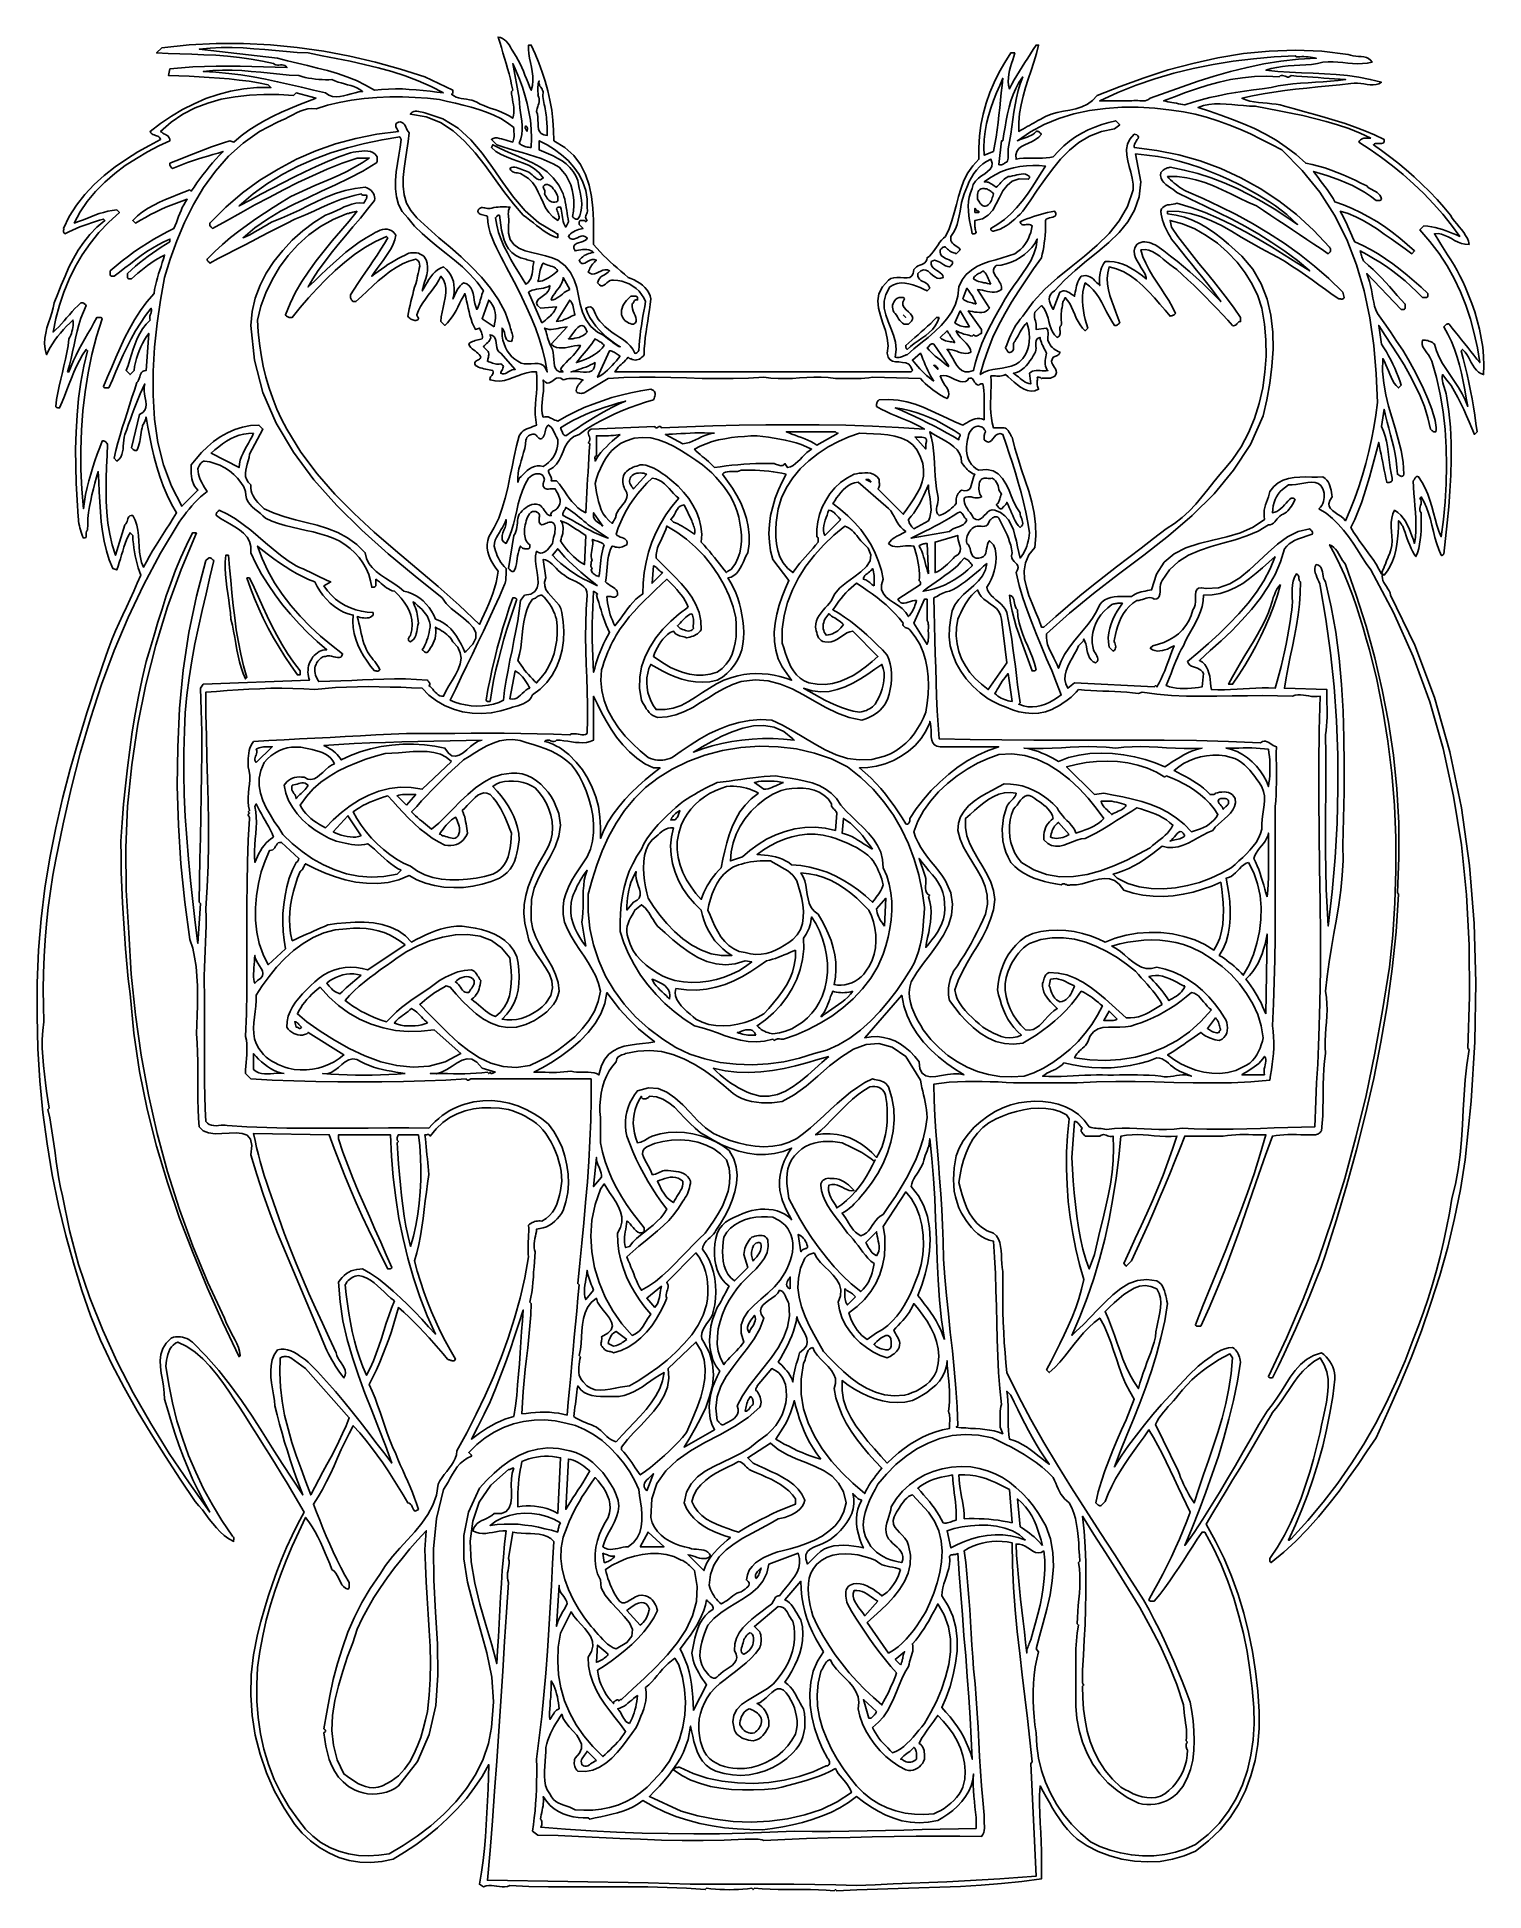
# Model space of a CAD drawing. Extents: x 0.1 to 15, y 0.1 to 19.2.
import ezdxf

# ---------------------------------------------------------------- set-up
doc = ezdxf.new("R2010")
doc.units = 0
doc.layers.add('1', color=7, linetype='Continuous')

msp = doc.modelspace()

# ---------------------------------------------------------------- linework, layer by layer
for points in [[(5.013, 19.041), (5.036, 19.005), (5.057, 18.967), (5.076, 18.929), (5.094, 18.891), (5.11, 18.852), (5.126, 18.813), (5.142, 18.773), (5.158, 18.734), (5.174, 18.696), (5.191, 18.657), (5.203, 18.706), (5.208, 18.755), (5.207, 18.802), (5.201, 18.85), (5.193, 18.896), (5.184, 18.943), (5.175, 18.988), (5.167, 19.034), (5.163, 19.078), (5.164, 19.123), (5.191, 19.123), (5.232, 19.031), (5.269, 18.939), (5.304, 18.845), (5.335, 18.75), (5.362, 18.652), (5.384, 18.553), (5.402, 18.452), (5.415, 18.35), (5.422, 18.244), (5.424, 18.136), (5.538, 18.066), (5.629, 17.983), (5.699, 17.89), (5.751, 17.787), (5.787, 17.677), (5.811, 17.56), (5.825, 17.44), (5.832, 17.317), (5.834, 17.192), (5.835, 17.068), (5.868, 17.028), (5.901, 16.99), (5.935, 16.954), (5.97, 16.921), (6.005, 16.888), (6.041, 16.857), (6.077, 16.825), (6.115, 16.792), (6.153, 16.76), (6.191, 16.726), (6.22, 16.715), (6.251, 16.702), (6.281, 16.686), (6.311, 16.668), (6.339, 16.647), (6.364, 16.623), (6.386, 16.597), (6.404, 16.569), (6.417, 16.539), (6.424, 16.506), (6.417, 16.449), (6.41, 16.392), (6.401, 16.335), (6.392, 16.278), (6.383, 16.221), (6.375, 16.165), (6.367, 16.107), (6.361, 16.049), (6.357, 15.991), (6.356, 15.931), (6.345, 15.917), (6.333, 15.905), (6.321, 15.895), (6.308, 15.886), (6.293, 15.88), (6.278, 15.877), (6.263, 15.876), (6.248, 15.878), (6.233, 15.882), (6.219, 15.89), (6.214, 15.889), (6.21, 15.889), (6.207, 15.89), (6.203, 15.892), (6.2, 15.895), (6.197, 15.898), (6.194, 15.901), (6.191, 15.904), (6.178, 15.889), (6.162, 15.874), (6.148, 15.859), (6.132, 15.845), (6.118, 15.831), (6.103, 15.815), (6.089, 15.801), (6.076, 15.785), (6.065, 15.769), (6.054, 15.753), (6.291, 15.753), (6.527, 15.753), (6.764, 15.753), (7.002, 15.753), (7.239, 15.753), (7.476, 15.753), (7.711, 15.753), (7.946, 15.753), (8.179, 15.753), (8.41, 15.753), (8.476, 15.753), (8.545, 15.753), (8.616, 15.753), (8.688, 15.753), (8.76, 15.753), (8.832, 15.753), (8.904, 15.753), (8.975, 15.753), (9.043, 15.753), (9.109, 15.753), (9.123, 15.767), (9.107, 15.807), (9.084, 15.832), (9.053, 15.846), (9.019, 15.852), (8.983, 15.856), (8.948, 15.859), (8.916, 15.865), (8.889, 15.88), (8.871, 15.904), (8.863, 15.945), (8.872, 16.023), (8.863, 16.101), (8.844, 16.179), (8.818, 16.257), (8.792, 16.334), (8.773, 16.41), (8.766, 16.485), (8.777, 16.558), (8.812, 16.629), (8.876, 16.698), (8.9, 16.716), (8.93, 16.724), (8.963, 16.726), (8.998, 16.725), (9.032, 16.722), (9.065, 16.722), (9.094, 16.728), (9.116, 16.743), (9.131, 16.767), (9.136, 16.808), (9.149, 16.824), (9.164, 16.837), (9.182, 16.846), (9.2, 16.854), (9.218, 16.861), (9.234, 16.869), (9.25, 16.878), (9.261, 16.891), (9.27, 16.908), (9.273, 16.931), (9.297, 16.948), (9.318, 16.969), (9.336, 16.992), (9.353, 17.016), (9.369, 17.041), (9.386, 17.065), (9.403, 17.089), (9.421, 17.113), (9.441, 17.133), (9.465, 17.15), (9.501, 17.229), (9.529, 17.31), (9.553, 17.394), (9.576, 17.479), (9.598, 17.563), (9.624, 17.646), (9.654, 17.727), (9.694, 17.804), (9.744, 17.877), (9.808, 17.945), (9.806, 18.065), (9.813, 18.183), (9.828, 18.298), (9.851, 18.412), (9.882, 18.523), (9.921, 18.632), (9.965, 18.738), (10.017, 18.842), (10.074, 18.943), (10.136, 19.041), (10.178, 19.041), (10.167, 19.005), (10.156, 18.97), (10.144, 18.934), (10.133, 18.897), (10.124, 18.86), (10.117, 18.823), (10.112, 18.785), (10.111, 18.748), (10.114, 18.709), (10.123, 18.671), (10.147, 18.718), (10.172, 18.763), (10.199, 18.809), (10.226, 18.854), (10.255, 18.899), (10.283, 18.944), (10.312, 18.988), (10.34, 19.033), (10.369, 19.077), (10.397, 19.123), (10.424, 19.123), (10.401, 19.034), (10.375, 18.946), (10.346, 18.859), (10.317, 18.772), (10.29, 18.684), (10.264, 18.596), (10.243, 18.507), (10.227, 18.417), (10.219, 18.326), (10.219, 18.232), (10.241, 18.244), (10.262, 18.257), (10.285, 18.269), (10.306, 18.282), (10.328, 18.294), (10.351, 18.306), (10.372, 18.319), (10.394, 18.331), (10.416, 18.344), (10.438, 18.356), (10.494, 18.387), (10.553, 18.41), (10.616, 18.427), (10.679, 18.44), (10.744, 18.452), (10.807, 18.466), (10.868, 18.486), (10.926, 18.513), (10.979, 18.551), (11.027, 18.602), (11.266, 18.697), (11.511, 18.785), (11.761, 18.866), (12.015, 18.934), (12.273, 18.992), (12.536, 19.035), (12.802, 19.061), (13.071, 19.071), (13.343, 19.059), (13.616, 19.027), (13.64, 19.017), (13.666, 19.011), (13.695, 19.008), (13.723, 19.006), (13.751, 19.005), (13.779, 19.001), (13.804, 18.995), (13.827, 18.984), (13.847, 18.968), (13.863, 18.945), (13.812, 18.935), (13.762, 18.931), (13.712, 18.93), (13.662, 18.933), (13.613, 18.937), (13.562, 18.942), (13.511, 18.946), (13.46, 18.949), (13.409, 18.949), (13.356, 18.945), (13.298, 18.933), (13.239, 18.924), (13.179, 18.919), (13.119, 18.915), (13.058, 18.911), (12.997, 18.907), (12.937, 18.901), (12.879, 18.892), (12.821, 18.88), (12.767, 18.863), (12.89, 18.851), (13.011, 18.842), (13.133, 18.837), (13.254, 18.832), (13.373, 18.827), (13.492, 18.819), (13.61, 18.808), (13.726, 18.791), (13.843, 18.769), (13.958, 18.739), (13.932, 18.724), (13.904, 18.715), (13.875, 18.712), (13.844, 18.713), (13.812, 18.717), (13.779, 18.722), (13.745, 18.727), (13.712, 18.73), (13.678, 18.73), (13.643, 18.726), (13.529, 18.714), (13.416, 18.703), (13.302, 18.692), (13.188, 18.68), (13.074, 18.668), (12.962, 18.654), (12.85, 18.638), (12.738, 18.619), (12.629, 18.599), (12.52, 18.575), (12.56, 18.557), (12.602, 18.545), (12.646, 18.536), (12.69, 18.53), (12.736, 18.526), (12.782, 18.523), (12.827, 18.518), (12.872, 18.513), (12.916, 18.505), (12.958, 18.493), (13.064, 18.464), (13.168, 18.435), (13.273, 18.406), (13.378, 18.377), (13.482, 18.346), (13.586, 18.314), (13.688, 18.278), (13.789, 18.239), (13.888, 18.197), (13.986, 18.15), (13.987, 18.13), (13.982, 18.118), (13.973, 18.111), (13.961, 18.107), (13.946, 18.107), (13.931, 18.108), (13.915, 18.109), (13.899, 18.108), (13.886, 18.104), (13.876, 18.095), (13.959, 18.036), (14.043, 17.973), (14.128, 17.907), (14.213, 17.837), (14.296, 17.764), (14.377, 17.689), (14.456, 17.612), (14.532, 17.532), (14.604, 17.452), (14.671, 17.369), (14.69, 17.339), (14.712, 17.309), (14.736, 17.279), (14.761, 17.25), (14.785, 17.22), (14.808, 17.19), (14.827, 17.16), (14.845, 17.13), (14.857, 17.1), (14.863, 17.068), (14.822, 17.07), (14.785, 17.078), (14.749, 17.092), (14.714, 17.109), (14.68, 17.127), (14.646, 17.145), (14.613, 17.161), (14.578, 17.172), (14.543, 17.179), (14.506, 17.178), (14.539, 17.123), (14.572, 17.069), (14.607, 17.016), (14.641, 16.962), (14.675, 16.908), (14.708, 16.854), (14.74, 16.799), (14.769, 16.744), (14.797, 16.687), (14.821, 16.63), (14.857, 16.546), (14.89, 16.46), (14.921, 16.372), (14.947, 16.284), (14.97, 16.193), (14.989, 16.102), (15.004, 16.009), (15.012, 15.916), (15.016, 15.821), (15.013, 15.726), (14.984, 15.736), (14.959, 15.752), (14.938, 15.772), (14.919, 15.796), (14.902, 15.822), (14.886, 15.85), (14.871, 15.879), (14.856, 15.907), (14.839, 15.934), (14.821, 15.958), (14.794, 15.986), (14.78, 15.972), (14.802, 15.891), (14.822, 15.809), (14.842, 15.726), (14.86, 15.643), (14.877, 15.56), (14.893, 15.476), (14.908, 15.392), (14.922, 15.308), (14.934, 15.222), (14.945, 15.136), (14.917, 15.109), (14.89, 15.173), (14.863, 15.238), (14.836, 15.301), (14.809, 15.365), (14.779, 15.428), (14.748, 15.491), (14.714, 15.552), (14.677, 15.612), (14.635, 15.67), (14.589, 15.726), (14.585, 15.704), (14.584, 15.684), (14.587, 15.661), (14.592, 15.64), (14.598, 15.618), (14.605, 15.595), (14.613, 15.573), (14.619, 15.551), (14.625, 15.529), (14.63, 15.506), (14.654, 15.345), (14.67, 15.183), (14.678, 15.019), (14.678, 14.855), (14.674, 14.69), (14.666, 14.525), (14.653, 14.362), (14.637, 14.198), (14.62, 14.036), (14.602, 13.876), (14.6, 13.874), (14.596, 13.87), (14.594, 13.868), (14.59, 13.865), (14.587, 13.863), (14.583, 13.862), (14.579, 13.862), (14.575, 13.863), (14.55, 13.922), (14.529, 13.982), (14.511, 14.045), (14.495, 14.108), (14.48, 14.172), (14.464, 14.234), (14.446, 14.296), (14.424, 14.355), (14.399, 14.412), (14.369, 14.465), (14.356, 14.452), (14.366, 14.436), (14.37, 14.422), (14.37, 14.406), (14.367, 14.392), (14.363, 14.376), (14.358, 14.361), (14.355, 14.346), (14.355, 14.331), (14.359, 14.316), (14.369, 14.301), (14.37, 14.257), (14.37, 14.212), (14.37, 14.166), (14.369, 14.119), (14.365, 14.071), (14.36, 14.024), (14.353, 13.978), (14.343, 13.934), (14.331, 13.89), (14.315, 13.849), (14.296, 13.875), (14.279, 13.904), (14.264, 13.934), (14.251, 13.966), (14.238, 13.999), (14.226, 14.032), (14.214, 14.065), (14.203, 14.099), (14.19, 14.131), (14.178, 14.164), (14.172, 14.169), (14.168, 14.174), (14.165, 14.18), (14.161, 14.186), (14.159, 14.192), (14.155, 14.198), (14.152, 14.203), (14.148, 14.209), (14.142, 14.214), (14.136, 14.219), (14.134, 14.157), (14.13, 14.095), (14.125, 14.034), (14.118, 13.974), (14.107, 13.915), (14.093, 13.857), (14.074, 13.803), (14.05, 13.75), (14.021, 13.702), (13.986, 13.657), (13.972, 13.671), (13.967, 13.648), (13.969, 13.625), (13.975, 13.604), (13.985, 13.583), (13.998, 13.561), (14.011, 13.54), (14.025, 13.518), (14.038, 13.497), (14.048, 13.475), (14.054, 13.452), (14.303, 12.937), (14.505, 12.398), (14.665, 11.837), (14.785, 11.259), (14.868, 10.667), (14.916, 10.066), (14.934, 9.458), (14.922, 8.847), (14.883, 8.236), (14.821, 7.63), (14.773, 7.326), (14.713, 7.026), (14.642, 6.731), (14.561, 6.44), (14.47, 6.154), (14.371, 5.87), (14.264, 5.59), (14.15, 5.313), (14.029, 5.039), (13.904, 4.767), (13.812, 4.63), (13.718, 4.492), (13.621, 4.354), (13.522, 4.217), (13.418, 4.082), (13.309, 3.951), (13.196, 3.823), (13.077, 3.702), (12.953, 3.587), (12.821, 3.479), (12.817, 3.482), (12.814, 3.485), (12.811, 3.488), (12.809, 3.493), (12.809, 3.497), (12.808, 3.503), (12.808, 3.508), (12.808, 3.514), (12.808, 3.52), (12.886, 3.639), (12.958, 3.761), (13.021, 3.887), (13.078, 4.015), (13.13, 4.145), (13.176, 4.278), (13.219, 4.412), (13.257, 4.547), (13.294, 4.684), (13.328, 4.821), (13.34, 4.896), (13.357, 4.973), (13.375, 5.052), (13.391, 5.132), (13.404, 5.212), (13.41, 5.291), (13.409, 5.37), (13.397, 5.446), (13.37, 5.519), (13.328, 5.589), (13.262, 5.551), (13.203, 5.505), (13.15, 5.453), (13.101, 5.397), (13.056, 5.336), (13.013, 5.273), (12.97, 5.21), (12.928, 5.147), (12.882, 5.085), (12.835, 5.027), (12.77, 4.91), (12.703, 4.794), (12.636, 4.679), (12.567, 4.564), (12.498, 4.449), (12.428, 4.335), (12.358, 4.22), (12.289, 4.106), (12.22, 3.991), (12.15, 3.876), (12.249, 3.702), (12.337, 3.522), (12.414, 3.339), (12.482, 3.15), (12.54, 2.958), (12.589, 2.763), (12.628, 2.564), (12.66, 2.361), (12.683, 2.154), (12.698, 1.945), (12.697, 1.773), (12.684, 1.604), (12.656, 1.44), (12.613, 1.281), (12.557, 1.13), (12.485, 0.986), (12.398, 0.851), (12.295, 0.725), (12.176, 0.61), (12.041, 0.506), (11.926, 0.456), (11.803, 0.421), (11.676, 0.4), (11.545, 0.394), (11.413, 0.402), (11.283, 0.423), (11.157, 0.457), (11.036, 0.503), (10.923, 0.561), (10.821, 0.63), (10.768, 0.678), (10.721, 0.729), (10.678, 0.782), (10.639, 0.837), (10.602, 0.892), (10.568, 0.949), (10.535, 1.006), (10.503, 1.064), (10.471, 1.121), (10.438, 1.178), (10.434, 1.083), (10.434, 0.988), (10.437, 0.892), (10.44, 0.795), (10.445, 0.698), (10.449, 0.601), (10.452, 0.504), (10.455, 0.408), (10.455, 0.313), (10.452, 0.219), (10.25, 0.191), (10.042, 0.171), (9.832, 0.154), (9.619, 0.142), (9.404, 0.134), (9.19, 0.127), (8.975, 0.121), (8.761, 0.114), (8.55, 0.106), (8.342, 0.095), (8.328, 0.109), (8.315, 0.095), (8.234, 0.102), (8.153, 0.107), (8.071, 0.109), (7.987, 0.109), (7.904, 0.109), (7.821, 0.109), (7.737, 0.109), (7.654, 0.112), (7.573, 0.116), (7.493, 0.123), (7.479, 0.109), (7.465, 0.123), (7.421, 0.118), (7.375, 0.113), (7.327, 0.11), (7.28, 0.108), (7.232, 0.107), (7.184, 0.108), (7.137, 0.11), (7.09, 0.113), (7.044, 0.118), (7, 0.123), (6.986, 0.109), (6.792, 0.123), (6.594, 0.131), (6.392, 0.136), (6.188, 0.137), (5.982, 0.137), (5.776, 0.136), (5.571, 0.136), (5.369, 0.138), (5.168, 0.142), (4.972, 0.15), (4.945, 0.14), (4.917, 0.136), (4.89, 0.136), (4.863, 0.139), (4.835, 0.143), (4.808, 0.148), (4.78, 0.151), (4.753, 0.151), (4.726, 0.147), (4.698, 0.136), (4.657, 0.164), (4.677, 0.287), (4.694, 0.41), (4.708, 0.532), (4.719, 0.654), (4.728, 0.777), (4.735, 0.9), (4.741, 1.023), (4.746, 1.147), (4.75, 1.272), (4.753, 1.397), (4.685, 1.276), (4.607, 1.16), (4.522, 1.048), (4.428, 0.942), (4.329, 0.841), (4.224, 0.745), (4.114, 0.655), (4, 0.571), (3.885, 0.494), (3.767, 0.424), (3.652, 0.398), (3.538, 0.388), (3.425, 0.392), (3.315, 0.41), (3.208, 0.441), (3.105, 0.486), (3.007, 0.541), (2.915, 0.61), (2.83, 0.69), (2.753, 0.78), (2.642, 0.948), (2.544, 1.125), (2.462, 1.311), (2.395, 1.504), (2.345, 1.702), (2.313, 1.905), (2.298, 2.112), (2.302, 2.321), (2.326, 2.53), (2.369, 2.739), (2.404, 2.871), (2.44, 3.002), (2.479, 3.131), (2.522, 3.26), (2.567, 3.387), (2.616, 3.512), (2.668, 3.636), (2.725, 3.759), (2.785, 3.88), (2.849, 4), (2.791, 4.1), (2.733, 4.199), (2.674, 4.298), (2.614, 4.397), (2.553, 4.495), (2.493, 4.594), (2.431, 4.691), (2.369, 4.79), (2.308, 4.887), (2.246, 4.986), (2.189, 5.071), (2.131, 5.158), (2.072, 5.247), (2.01, 5.335), (1.946, 5.421), (1.876, 5.503), (1.803, 5.579), (1.725, 5.647), (1.639, 5.706), (1.547, 5.753), (1.522, 5.74), (1.5, 5.722), (1.481, 5.702), (1.465, 5.678), (1.453, 5.652), (1.443, 5.625), (1.436, 5.595), (1.43, 5.565), (1.427, 5.535), (1.424, 5.506), (1.453, 5.315), (1.492, 5.127), (1.538, 4.942), (1.594, 4.761), (1.658, 4.584), (1.731, 4.41), (1.812, 4.241), (1.903, 4.075), (2.001, 3.912), (2.109, 3.753), (2.115, 3.75), (2.119, 3.745), (2.122, 3.74), (2.124, 3.735), (2.124, 3.729), (2.124, 3.722), (2.123, 3.716), (2.122, 3.71), (2.122, 3.704), (2.123, 3.698), (2.071, 3.726), (2.025, 3.759), (1.982, 3.797), (1.944, 3.839), (1.906, 3.883), (1.871, 3.928), (1.836, 3.976), (1.801, 4.022), (1.764, 4.066), (1.726, 4.109), (1.571, 4.34), (1.419, 4.573), (1.271, 4.807), (1.129, 5.044), (0.994, 5.283), (0.867, 5.526), (0.75, 5.773), (0.646, 6.025), (0.555, 6.284), (0.479, 6.547), (0.392, 6.852), (0.316, 7.162), (0.251, 7.476), (0.198, 7.796), (0.155, 8.119), (0.124, 8.447), (0.104, 8.779), (0.095, 9.114), (0.096, 9.452), (0.109, 9.794), (0.136, 10.116), (0.176, 10.433), (0.226, 10.744), (0.288, 11.053), (0.358, 11.357), (0.436, 11.657), (0.522, 11.955), (0.613, 12.25), (0.708, 12.543), (0.808, 12.835), (0.838, 12.92), (0.87, 13.003), (0.905, 13.085), (0.941, 13.167), (0.979, 13.249), (1.017, 13.33), (1.054, 13.411), (1.092, 13.493), (1.129, 13.575), (1.164, 13.657), (1.15, 13.696), (1.137, 13.735), (1.126, 13.775), (1.116, 13.815), (1.107, 13.856), (1.1, 13.898), (1.094, 13.94), (1.089, 13.982), (1.084, 14.024), (1.082, 14.068), (1.054, 14.095), (1.035, 14.059), (1.018, 14.022), (1.004, 13.984), (0.99, 13.946), (0.978, 13.907), (0.966, 13.868), (0.954, 13.828), (0.943, 13.789), (0.93, 13.75), (0.917, 13.712), (0.876, 13.726), (0.839, 13.816), (0.81, 13.91), (0.787, 14.007), (0.77, 14.107), (0.757, 14.208), (0.749, 14.31), (0.742, 14.414), (0.737, 14.517), (0.732, 14.622), (0.726, 14.726), (0.708, 14.667), (0.691, 14.608), (0.676, 14.548), (0.661, 14.488), (0.648, 14.428), (0.636, 14.367), (0.627, 14.305), (0.62, 14.244), (0.617, 14.184), (0.616, 14.123), (0.608, 14.116), (0.604, 14.107), (0.602, 14.096), (0.602, 14.085), (0.603, 14.074), (0.603, 14.064), (0.601, 14.054), (0.597, 14.047), (0.589, 14.042), (0.575, 14.041), (0.565, 14.061), (0.557, 14.082), (0.549, 14.102), (0.542, 14.124), (0.536, 14.146), (0.531, 14.168), (0.527, 14.19), (0.524, 14.214), (0.522, 14.237), (0.52, 14.26), (0.508, 14.432), (0.499, 14.607), (0.494, 14.781), (0.493, 14.958), (0.497, 15.132), (0.507, 15.307), (0.523, 15.478), (0.547, 15.647), (0.577, 15.812), (0.616, 15.972), (0.602, 15.986), (0.565, 15.929), (0.532, 15.872), (0.502, 15.813), (0.475, 15.752), (0.45, 15.69), (0.426, 15.629), (0.402, 15.567), (0.379, 15.505), (0.354, 15.444), (0.328, 15.383), (0.322, 15.383), (0.316, 15.383), (0.311, 15.383), (0.305, 15.384), (0.301, 15.385), (0.297, 15.386), (0.293, 15.389), (0.29, 15.392), (0.287, 15.397), (0.297, 15.469), (0.309, 15.539), (0.323, 15.608), (0.339, 15.678), (0.356, 15.746), (0.372, 15.815), (0.388, 15.884), (0.403, 15.953), (0.415, 16.023), (0.424, 16.095), (0.434, 16.113), (0.442, 16.131), (0.45, 16.151), (0.455, 16.171), (0.46, 16.191), (0.464, 16.212), (0.466, 16.232), (0.467, 16.251), (0.467, 16.27), (0.465, 16.287), (0.432, 16.256), (0.398, 16.224), (0.367, 16.19), (0.336, 16.154), (0.307, 16.118), (0.279, 16.081), (0.253, 16.043), (0.23, 16.005), (0.209, 15.968), (0.191, 15.931), (0.178, 15.989), (0.172, 16.046), (0.176, 16.101), (0.184, 16.154), (0.197, 16.207), (0.213, 16.258), (0.23, 16.309), (0.247, 16.361), (0.261, 16.413), (0.273, 16.465), (0.309, 16.558), (0.345, 16.649), (0.384, 16.742), (0.424, 16.833), (0.47, 16.921), (0.52, 17.007), (0.576, 17.091), (0.64, 17.17), (0.712, 17.245), (0.794, 17.315), (0.78, 17.328), (0.739, 17.316), (0.698, 17.304), (0.658, 17.291), (0.617, 17.278), (0.577, 17.263), (0.537, 17.249), (0.499, 17.232), (0.459, 17.215), (0.421, 17.196), (0.383, 17.178), (0.377, 17.181), (0.373, 17.185), (0.37, 17.19), (0.369, 17.196), (0.369, 17.202), (0.369, 17.208), (0.369, 17.214), (0.37, 17.22), (0.37, 17.226), (0.369, 17.232), (0.427, 17.357), (0.5, 17.473), (0.586, 17.582), (0.683, 17.684), (0.788, 17.779), (0.899, 17.868), (1.016, 17.948), (1.135, 18.023), (1.253, 18.089), (1.369, 18.15), (1.361, 18.165), (1.351, 18.175), (1.339, 18.182), (1.327, 18.187), (1.315, 18.191), (1.302, 18.196), (1.29, 18.201), (1.279, 18.208), (1.268, 18.218), (1.26, 18.232), (1.369, 18.315), (1.482, 18.39), (1.596, 18.458), (1.714, 18.518), (1.837, 18.571), (1.962, 18.613), (2.091, 18.647), (2.226, 18.671), (2.363, 18.684), (2.506, 18.684), (2.479, 18.712), (2.38, 18.732), (2.281, 18.749), (2.18, 18.762), (2.077, 18.773), (1.975, 18.783), (1.871, 18.79), (1.767, 18.796), (1.662, 18.801), (1.557, 18.804), (1.452, 18.808), (1.465, 18.876), (1.583, 18.889), (1.701, 18.898), (1.821, 18.903), (1.943, 18.906), (2.065, 18.906), (2.188, 18.905), (2.309, 18.903), (2.431, 18.898), (2.552, 18.894), (2.671, 18.89), (2.661, 18.904), (2.649, 18.912), (2.636, 18.916), (2.621, 18.918), (2.606, 18.918), (2.589, 18.917), (2.574, 18.917), (2.559, 18.919), (2.546, 18.923), (2.534, 18.931), (2.419, 18.958), (2.302, 18.979), (2.182, 18.995), (2.059, 19.007), (1.937, 19.017), (1.814, 19.023), (1.69, 19.029), (1.568, 19.032), (1.447, 19.036), (1.328, 19.041), (1.383, 19.095), (1.663, 19.125), (1.943, 19.14), (2.223, 19.14), (2.501, 19.125), (2.778, 19.099), (3.051, 19.059), (3.32, 19.009), (3.584, 18.947), (3.844, 18.875), (4.095, 18.794), (4.383, 18.657), (4.383, 18.651), (4.383, 18.645), (4.383, 18.64), (4.382, 18.634), (4.381, 18.63), (4.38, 18.625), (4.377, 18.622), (4.374, 18.619), (4.369, 18.616), (4.392, 18.598), (4.416, 18.586), (4.441, 18.577), (4.469, 18.571), (4.496, 18.567), (4.524, 18.564), (4.553, 18.559), (4.579, 18.554), (4.606, 18.546), (4.63, 18.534), (4.666, 18.515), (4.702, 18.498), (4.74, 18.483), (4.779, 18.47), (4.817, 18.457), (4.855, 18.444), (4.892, 18.428), (4.929, 18.412), (4.965, 18.392), (5, 18.369), (5.008, 18.397), (5.012, 18.424), (5.013, 18.452), (5.011, 18.479), (5.008, 18.506), (5.003, 18.534), (4.998, 18.561), (4.993, 18.589), (4.988, 18.616), (4.986, 18.643), (5, 18.657), (4.989, 18.714), (4.976, 18.77), (4.964, 18.825), (4.948, 18.88), (4.933, 18.934), (4.916, 18.988), (4.9, 19.043), (4.883, 19.097), (4.866, 19.151), (4.849, 19.205), (4.874, 19.201), (4.896, 19.192), (4.916, 19.178), (4.933, 19.162), (4.949, 19.143), (4.963, 19.124), (4.976, 19.102), (4.989, 19.081), (5.001, 19.059), (5.013, 19.041)], [(5.438, 17.191), (5.44, 17.189), (5.444, 17.185), (5.446, 17.183), (5.45, 17.18), (5.453, 17.178), (5.457, 17.177), (5.461, 17.177), (5.465, 17.178), (5.465, 17.136), (5.425, 17.149), (5.387, 17.166), (5.351, 17.187), (5.315, 17.211), (5.28, 17.237), (5.246, 17.263), (5.213, 17.291), (5.178, 17.319), (5.144, 17.345), (5.109, 17.369), (5.007, 17.485), (4.909, 17.613), (4.813, 17.747), (4.715, 17.882), (4.613, 18.012), (4.504, 18.133), (4.386, 18.238), (4.255, 18.323), (4.109, 18.382), (3.945, 18.41), (3.953, 18.422), (3.964, 18.432), (3.979, 18.437), (3.995, 18.44), (4.012, 18.44), (4.029, 18.439), (4.047, 18.435), (4.065, 18.432), (4.081, 18.428), (4.095, 18.424), (4.281, 18.362), (4.437, 18.267), (4.569, 18.147), (4.685, 18.008), (4.792, 17.859), (4.898, 17.706), (5.007, 17.555), (5.13, 17.415), (5.271, 17.291), (5.438, 17.191)], [(5.15, 18.232), (5.147, 18.238), (5.142, 18.243), (5.138, 18.249), (5.134, 18.255), (5.13, 18.261), (5.127, 18.267), (5.126, 18.272), (5.127, 18.278), (5.13, 18.283), (5.136, 18.287), (5.142, 18.284), (5.147, 18.279), (5.149, 18.274), (5.151, 18.269), (5.151, 18.263), (5.151, 18.256), (5.15, 18.25), (5.149, 18.244), (5.149, 18.238), (5.15, 18.232)], [(5.52, 17.589), (5.529, 17.561), (5.536, 17.533), (5.542, 17.505), (5.548, 17.476), (5.553, 17.447), (5.558, 17.418), (5.562, 17.389), (5.566, 17.36), (5.571, 17.33), (5.575, 17.301), (5.547, 17.246), (5.536, 17.264), (5.528, 17.284), (5.522, 17.304), (5.517, 17.325), (5.513, 17.346), (5.51, 17.368), (5.506, 17.389), (5.503, 17.41), (5.499, 17.431), (5.493, 17.452), (5.487, 17.452), (5.481, 17.452), (5.476, 17.452), (5.47, 17.451), (5.465, 17.45), (5.461, 17.448), (5.458, 17.446), (5.454, 17.442), (5.452, 17.438), (5.454, 17.426), (5.458, 17.413), (5.464, 17.401), (5.469, 17.388), (5.474, 17.376), (5.477, 17.364), (5.479, 17.351), (5.478, 17.339), (5.474, 17.327), (5.465, 17.315), (5.413, 17.352), (5.373, 17.397), (5.34, 17.446), (5.313, 17.499), (5.289, 17.553), (5.264, 17.607), (5.237, 17.658), (5.203, 17.705), (5.162, 17.746), (5.109, 17.78), (5.096, 17.79), (5.082, 17.797), (5.065, 17.801), (5.049, 17.804), (5.033, 17.807), (5.017, 17.81), (5.003, 17.815), (4.99, 17.823), (4.98, 17.833), (4.972, 17.849), (4.987, 17.859), (5.003, 17.863), (5.02, 17.864), (5.038, 17.861), (5.057, 17.855), (5.076, 17.848), (5.095, 17.839), (5.113, 17.832), (5.132, 17.826), (5.15, 17.821), (5.166, 17.812), (5.183, 17.8), (5.2, 17.785), (5.216, 17.77), (5.232, 17.756), (5.249, 17.745), (5.265, 17.738), (5.282, 17.735), (5.298, 17.74), (5.315, 17.753), (5.273, 17.806), (5.224, 17.847), (5.171, 17.88), (5.113, 17.905), (5.054, 17.927), (4.994, 17.947), (4.936, 17.97), (4.88, 17.994), (4.827, 18.027), (4.78, 18.068), (4.794, 18.095), (4.872, 18.055), (4.954, 18.018), (5.037, 17.984), (5.121, 17.948), (5.203, 17.91), (5.281, 17.866), (5.354, 17.815), (5.419, 17.753), (5.476, 17.678), (5.52, 17.589)], [(6.287, 16.52), (6.287, 16.493), (6.277, 16.496), (6.269, 16.496), (6.262, 16.494), (6.257, 16.489), (6.252, 16.483), (6.249, 16.477), (6.245, 16.47), (6.241, 16.463), (6.237, 16.457), (6.232, 16.452), (6.231, 16.428), (6.235, 16.404), (6.243, 16.38), (6.253, 16.357), (6.262, 16.335), (6.271, 16.314), (6.275, 16.294), (6.273, 16.275), (6.265, 16.26), (6.246, 16.246), (6.229, 16.247), (6.212, 16.251), (6.196, 16.256), (6.183, 16.265), (6.169, 16.274), (6.157, 16.285), (6.147, 16.297), (6.137, 16.312), (6.13, 16.327), (6.123, 16.342), (6.121, 16.366), (6.123, 16.389), (6.128, 16.411), (6.136, 16.433), (6.147, 16.452), (6.159, 16.471), (6.172, 16.488), (6.188, 16.505), (6.203, 16.52), (6.219, 16.534), (6.226, 16.533), (6.233, 16.533), (6.241, 16.534), (6.249, 16.535), (6.256, 16.535), (6.263, 16.535), (6.27, 16.533), (6.277, 16.53), (6.282, 16.526), (6.287, 16.52)], [(9.041, 16.506), (9.023, 16.472), (9.023, 16.442), (9.036, 16.416), (9.057, 16.393), (9.081, 16.372), (9.103, 16.351), (9.119, 16.328), (9.125, 16.304), (9.113, 16.278), (9.082, 16.246), (9.058, 16.244), (9.037, 16.247), (9.02, 16.255), (9.005, 16.268), (8.992, 16.284), (8.98, 16.302), (8.969, 16.32), (8.957, 16.338), (8.945, 16.355), (8.931, 16.369), (8.923, 16.386), (8.919, 16.404), (8.917, 16.422), (8.918, 16.44), (8.922, 16.458), (8.93, 16.474), (8.94, 16.489), (8.952, 16.502), (8.968, 16.512), (8.986, 16.52), (8.992, 16.519), (8.998, 16.519), (9.004, 16.52), (9.01, 16.521), (9.017, 16.521), (9.023, 16.521), (9.028, 16.519), (9.033, 16.517), (9.037, 16.512), (9.041, 16.506)], [(9.397, 16.315), (9.381, 16.269), (9.358, 16.228), (9.329, 16.192), (9.296, 16.16), (9.259, 16.13), (9.22, 16.102), (9.18, 16.074), (9.141, 16.047), (9.103, 16.017), (9.068, 15.986), (9.064, 15.988), (9.06, 15.992), (9.058, 15.995), (9.056, 16), (9.055, 16.004), (9.054, 16.01), (9.054, 16.015), (9.054, 16.021), (9.054, 16.027), (9.084, 16.053), (9.115, 16.081), (9.148, 16.108), (9.181, 16.136), (9.214, 16.166), (9.247, 16.195), (9.279, 16.224), (9.311, 16.254), (9.341, 16.284), (9.369, 16.315), (9.397, 16.315)], [(1.739, 14.095), (1.581, 13.718), (1.44, 13.332), (1.319, 12.936), (1.215, 12.532), (1.133, 12.121), (1.071, 11.703), (1.029, 11.278), (1.01, 10.848), (1.014, 10.412), (1.041, 9.972), (1.067, 9.545), (1.11, 9.125), (1.168, 8.71), (1.243, 8.303), (1.333, 7.903), (1.44, 7.509), (1.563, 7.121), (1.702, 6.741), (1.857, 6.367), (2.027, 6), (2.041, 5.96), (2.059, 5.922), (2.078, 5.885), (2.098, 5.848), (2.119, 5.811), (2.138, 5.774), (2.155, 5.737), (2.171, 5.698), (2.184, 5.658), (2.191, 5.616), (2.178, 5.602), (2.012, 5.954), (1.854, 6.309), (1.705, 6.668), (1.565, 7.031), (1.439, 7.398), (1.326, 7.773), (1.23, 8.153), (1.151, 8.541), (1.092, 8.937), (1.054, 9.342), (1.036, 9.496), (1.021, 9.651), (1.007, 9.807), (0.995, 9.964), (0.985, 10.12), (0.976, 10.279), (0.97, 10.437), (0.964, 10.597), (0.961, 10.756), (0.958, 10.917), (0.972, 11.107), (0.988, 11.297), (1.006, 11.485), (1.027, 11.672), (1.05, 11.857), (1.077, 12.042), (1.107, 12.226), (1.14, 12.408), (1.178, 12.588), (1.219, 12.767), (1.26, 12.902), (1.301, 13.038), (1.342, 13.173), (1.384, 13.309), (1.428, 13.444), (1.474, 13.577), (1.523, 13.709), (1.577, 13.84), (1.635, 13.969), (1.698, 14.095), (1.739, 14.095)], [(13.589, 13.767), (13.699, 13.452), (13.8, 13.131), (13.89, 12.807), (13.968, 12.477), (14.033, 12.142), (14.083, 11.802), (14.119, 11.456), (14.138, 11.104), (14.14, 10.747), (14.123, 10.383), (14.136, 10.369), (14.11, 9.982), (14.07, 9.599), (14.017, 9.219), (13.953, 8.843), (13.879, 8.47), (13.795, 8.101), (13.702, 7.736), (13.602, 7.373), (13.495, 7.013), (13.383, 6.657), (13.336, 6.526), (13.287, 6.397), (13.236, 6.267), (13.183, 6.139), (13.129, 6.012), (13.072, 5.886), (13.015, 5.759), (12.956, 5.633), (12.896, 5.508), (12.835, 5.383), (12.829, 5.383), (12.823, 5.383), (12.818, 5.383), (12.812, 5.384), (12.808, 5.385), (12.803, 5.386), (12.8, 5.389), (12.797, 5.392), (12.794, 5.397), (12.981, 5.793), (13.153, 6.196), (13.309, 6.604), (13.452, 7.019), (13.581, 7.439), (13.696, 7.864), (13.8, 8.295), (13.891, 8.731), (13.971, 9.171), (14.041, 9.616), (14.076, 9.946), (14.098, 10.279), (14.108, 10.614), (14.107, 10.951), (14.092, 11.285), (14.065, 11.617), (14.026, 11.946), (13.975, 12.267), (13.911, 12.583), (13.835, 12.89), (13.803, 13.002), (13.771, 13.114), (13.737, 13.226), (13.702, 13.336), (13.663, 13.445), (13.622, 13.553), (13.578, 13.66), (13.531, 13.766), (13.48, 13.87), (13.424, 13.972), (13.447, 13.96), (13.467, 13.945), (13.485, 13.926), (13.501, 13.905), (13.517, 13.882), (13.53, 13.859), (13.544, 13.835), (13.559, 13.811), (13.573, 13.788), (13.589, 13.767)], [(2.068, 13.863), (2.081, 13.733), (2.093, 13.605), (2.105, 13.476), (2.119, 13.347), (2.133, 13.22), (2.15, 13.093), (2.171, 12.968), (2.196, 12.844), (2.225, 12.722), (2.26, 12.602), (2.246, 12.589), (2.221, 12.646), (2.2, 12.705), (2.183, 12.766), (2.168, 12.827), (2.155, 12.89), (2.144, 12.953), (2.133, 13.017), (2.122, 13.08), (2.109, 13.142), (2.095, 13.205), (2.089, 13.271), (2.081, 13.337), (2.071, 13.402), (2.062, 13.468), (2.053, 13.534), (2.045, 13.6), (2.039, 13.666), (2.035, 13.731), (2.036, 13.797), (2.041, 13.863), (2.068, 13.863)], [(2.287, 13.63), (2.333, 13.531), (2.378, 13.432), (2.422, 13.333), (2.469, 13.235), (2.517, 13.137), (2.567, 13.041), (2.62, 12.946), (2.678, 12.852), (2.74, 12.761), (2.808, 12.671), (2.808, 12.63), (2.78, 12.63), (2.714, 12.724), (2.651, 12.819), (2.591, 12.916), (2.534, 13.013), (2.48, 13.113), (2.428, 13.214), (2.381, 13.315), (2.338, 13.418), (2.297, 13.523), (2.26, 13.63), (2.287, 13.63)], [(5.041, 13.41), (5.007, 13.308), (4.974, 13.204), (4.941, 13.101), (4.91, 12.997), (4.88, 12.892), (4.852, 12.787), (4.827, 12.681), (4.803, 12.574), (4.784, 12.465), (4.767, 12.356), (4.761, 12.356), (4.755, 12.356), (4.75, 12.356), (4.744, 12.357), (4.739, 12.357), (4.735, 12.359), (4.732, 12.362), (4.728, 12.365), (4.726, 12.369), (4.745, 12.478), (4.766, 12.587), (4.79, 12.694), (4.815, 12.8), (4.841, 12.905), (4.87, 13.011), (4.9, 13.115), (4.932, 13.219), (4.965, 13.321), (5, 13.424), (5.005, 13.424), (5.011, 13.424), (5.017, 13.424), (5.023, 13.423), (5.027, 13.422), (5.031, 13.421), (5.035, 13.418), (5.038, 13.415), (5.041, 13.41)], [(10.205, 13.301), (10.21, 13.233), (10.222, 13.168), (10.239, 13.107), (10.261, 13.046), (10.285, 12.986), (10.311, 12.928), (10.337, 12.869), (10.36, 12.809), (10.38, 12.748), (10.397, 12.684), (10.394, 12.68), (10.391, 12.677), (10.387, 12.674), (10.383, 12.672), (10.379, 12.672), (10.373, 12.671), (10.368, 12.671), (10.362, 12.671), (10.356, 12.671), (10.33, 12.748), (10.303, 12.824), (10.274, 12.9), (10.246, 12.976), (10.219, 13.053), (10.193, 13.13), (10.17, 13.208), (10.15, 13.287), (10.134, 13.369), (10.123, 13.452), (10.141, 13.446), (10.153, 13.436), (10.161, 13.422), (10.167, 13.406), (10.172, 13.388), (10.175, 13.369), (10.179, 13.351), (10.184, 13.332), (10.193, 13.315), (10.205, 13.301)], [(12.917, 13.561), (12.886, 13.452), (12.849, 13.343), (12.809, 13.237), (12.764, 13.132), (12.716, 13.029), (12.664, 12.928), (12.608, 12.827), (12.55, 12.728), (12.488, 12.63), (12.424, 12.534), (12.383, 12.534), (12.422, 12.609), (12.463, 12.683), (12.505, 12.756), (12.549, 12.829), (12.594, 12.901), (12.638, 12.974), (12.681, 13.047), (12.721, 13.121), (12.76, 13.196), (12.794, 13.273), (12.805, 13.303), (12.815, 13.333), (12.824, 13.365), (12.834, 13.396), (12.844, 13.427), (12.855, 13.457), (12.867, 13.486), (12.881, 13.513), (12.898, 13.538), (12.917, 13.561)], [(7.712, 11.589), (7.787, 11.577), (7.863, 11.565), (7.94, 11.553), (8.016, 11.536), (8.089, 11.516), (8.159, 11.489), (8.224, 11.455), (8.284, 11.41), (8.338, 11.355), (8.383, 11.287), (8.438, 11.227), (8.497, 11.17), (8.556, 11.113), (8.615, 11.056), (8.67, 10.998), (8.72, 10.936), (8.762, 10.872), (8.795, 10.802), (8.815, 10.726), (8.821, 10.643), (8.857, 10.56), (8.883, 10.474), (8.9, 10.385), (8.909, 10.293), (8.909, 10.2), (8.903, 10.107), (8.89, 10.015), (8.872, 9.925), (8.849, 9.837), (8.821, 9.753), (8.765, 9.625), (8.693, 9.505), (8.608, 9.394), (8.512, 9.291), (8.406, 9.197), (8.292, 9.113), (8.172, 9.039), (8.047, 8.974), (7.922, 8.92), (7.794, 8.876), (7.785, 8.875), (7.774, 8.875), (7.764, 8.876), (7.753, 8.877), (7.743, 8.877), (7.732, 8.877), (7.723, 8.875), (7.714, 8.873), (7.706, 8.869), (7.698, 8.863), (7.684, 8.876), (7.598, 8.856), (7.513, 8.848), (7.43, 8.852), (7.349, 8.866), (7.269, 8.886), (7.19, 8.911), (7.112, 8.94), (7.034, 8.967), (6.955, 8.993), (6.876, 9.013), (6.768, 9.082), (6.666, 9.159), (6.569, 9.244), (6.478, 9.335), (6.395, 9.434), (6.319, 9.536), (6.252, 9.644), (6.194, 9.755), (6.146, 9.869), (6.109, 9.986), (6.108, 10.08), (6.112, 10.172), (6.119, 10.263), (6.131, 10.352), (6.149, 10.439), (6.172, 10.523), (6.202, 10.606), (6.238, 10.684), (6.279, 10.761), (6.328, 10.835), (6.354, 10.888), (6.384, 10.94), (6.42, 10.991), (6.458, 11.04), (6.5, 11.088), (6.545, 11.134), (6.59, 11.178), (6.636, 11.221), (6.681, 11.262), (6.726, 11.301), (6.762, 11.327), (6.799, 11.351), (6.837, 11.375), (6.875, 11.398), (6.913, 11.421), (6.952, 11.443), (6.99, 11.464), (7.029, 11.483), (7.069, 11.502), (7.109, 11.52), (7.17, 11.528), (7.231, 11.535), (7.291, 11.545), (7.353, 11.553), (7.414, 11.562), (7.475, 11.57), (7.535, 11.577), (7.595, 11.583), (7.654, 11.587), (7.712, 11.589)]]:
    msp.add_lwpolyline(points)
at = {"layer": '1'}
for points in [[(4.287, 18.63), (4.218, 18.638), (4.148, 18.647), (4.077, 18.654), (4.006, 18.661), (3.934, 18.666), (3.863, 18.67), (3.79, 18.671), (3.718, 18.669), (3.646, 18.665), (3.575, 18.657), (3.483, 18.71), (3.388, 18.756), (3.291, 18.796), (3.192, 18.83), (3.09, 18.86), (2.988, 18.886), (2.885, 18.912), (2.781, 18.936), (2.678, 18.96), (2.575, 18.986), (1.767, 19.082), (1.88, 19.092), (1.994, 19.097), (2.107, 19.096), (2.22, 19.093), (2.332, 19.085), (2.444, 19.077), (2.555, 19.067), (2.666, 19.057), (2.779, 19.047), (2.89, 19.041), (3.035, 19.012), (3.18, 18.984), (3.325, 18.955), (3.469, 18.923), (3.611, 18.889), (3.752, 18.851), (3.89, 18.806), (4.026, 18.755), (4.158, 18.696), (4.287, 18.63)], [(5.191, 18.068), (5.178, 18.068), (5.164, 18.069), (5.15, 18.071), (5.137, 18.074), (5.125, 18.077), (5.113, 18.083), (5.101, 18.088), (5.089, 18.094), (5.079, 18.101), (5.068, 18.109), (5.085, 18.156), (5.095, 18.202), (5.098, 18.248), (5.097, 18.293), (5.093, 18.338), (5.086, 18.383), (5.079, 18.429), (5.073, 18.476), (5.069, 18.524), (5.068, 18.575), (5, 18.931), (5.036, 18.852), (5.07, 18.772), (5.1, 18.69), (5.126, 18.607), (5.149, 18.522), (5.168, 18.435), (5.182, 18.347), (5.19, 18.256), (5.194, 18.163), (5.191, 18.068)], [(13.082, 19), (13.1, 19.001), (13.119, 19.003), (13.139, 19.004), (13.16, 19.004), (13.182, 19.003), (13.204, 19.001), (13.226, 18.999), (13.247, 18.995), (13.267, 18.991), (13.287, 18.986), (13.103, 18.976), (12.922, 18.957), (12.746, 18.928), (12.573, 18.892), (12.403, 18.85), (12.234, 18.802), (12.068, 18.749), (11.903, 18.692), (11.738, 18.634), (11.575, 18.575), (11.556, 18.562), (11.538, 18.553), (11.521, 18.548), (11.503, 18.547), (11.485, 18.547), (11.466, 18.548), (11.447, 18.55), (11.427, 18.551), (11.405, 18.551), (11.383, 18.547), (11.351, 18.547), (11.317, 18.547), (11.285, 18.547), (11.251, 18.547), (11.219, 18.547), (11.186, 18.547), (11.153, 18.547), (11.12, 18.547), (11.087, 18.547), (11.054, 18.547), (11.24, 18.632), (11.429, 18.708), (11.622, 18.773), (11.819, 18.832), (12.019, 18.88), (12.223, 18.922), (12.43, 18.955), (12.64, 18.982), (12.852, 19), (13.068, 19.013), (13.082, 19)], [(3.136, 18.767), (3.167, 18.753), (3.199, 18.741), (3.232, 18.732), (3.265, 18.723), (3.298, 18.714), (3.331, 18.705), (3.363, 18.694), (3.394, 18.681), (3.423, 18.664), (3.452, 18.643), (3.413, 18.639), (3.375, 18.63), (3.335, 18.62), (3.296, 18.608), (3.256, 18.598), (3.218, 18.591), (3.179, 18.589), (3.142, 18.593), (3.104, 18.606), (3.068, 18.63), (2.945, 18.658), (2.821, 18.687), (2.698, 18.716), (2.575, 18.744), (2.451, 18.77), (2.325, 18.794), (2.198, 18.815), (2.071, 18.831), (1.94, 18.843), (1.808, 18.849), (1.909, 18.86), (2.008, 18.864), (2.107, 18.863), (2.206, 18.859), (2.304, 18.851), (2.402, 18.842), (2.5, 18.832), (2.598, 18.822), (2.696, 18.814), (2.794, 18.808), (2.827, 18.798), (2.86, 18.79), (2.894, 18.782), (2.93, 18.777), (2.965, 18.772), (3, 18.768), (3.036, 18.766), (3.071, 18.765), (3.104, 18.765), (3.136, 18.767)], [(5.315, 18.63), (5.312, 18.611), (5.312, 18.592), (5.314, 18.571), (5.316, 18.551), (5.321, 18.53), (5.325, 18.509), (5.33, 18.488), (5.334, 18.466), (5.339, 18.445), (5.342, 18.424), (5.345, 18.401), (5.347, 18.379), (5.349, 18.356), (5.351, 18.333), (5.353, 18.309), (5.355, 18.286), (5.356, 18.263), (5.357, 18.239), (5.357, 18.215), (5.356, 18.191), (5.32, 18.196), (5.294, 18.21), (5.278, 18.231), (5.267, 18.255), (5.262, 18.285), (5.261, 18.316), (5.26, 18.349), (5.258, 18.381), (5.255, 18.411), (5.246, 18.438), (5.249, 18.454), (5.253, 18.47), (5.258, 18.488), (5.263, 18.504), (5.268, 18.52), (5.272, 18.536), (5.273, 18.553), (5.273, 18.57), (5.268, 18.586), (5.26, 18.602), (5.261, 18.613), (5.261, 18.627), (5.26, 18.642), (5.259, 18.658), (5.259, 18.674), (5.259, 18.691), (5.261, 18.708), (5.263, 18.725), (5.267, 18.739), (5.273, 18.753), (5.271, 18.738), (5.272, 18.724), (5.276, 18.712), (5.281, 18.7), (5.289, 18.689), (5.296, 18.678), (5.303, 18.667), (5.309, 18.655), (5.313, 18.643), (5.315, 18.63)], [(9.958, 18.027), (9.863, 17.986), (9.858, 18.068), (9.862, 18.149), (9.872, 18.232), (9.887, 18.313), (9.908, 18.393), (9.932, 18.473), (9.96, 18.552), (9.99, 18.63), (10.022, 18.706), (10.054, 18.78), (10.046, 18.705), (10.037, 18.629), (10.029, 18.553), (10.022, 18.476), (10.014, 18.4), (10.005, 18.325), (9.996, 18.25), (9.986, 18.174), (9.973, 18.101), (9.958, 18.027)], [(10.109, 18.054), (10.108, 18.045), (10.108, 18.033), (10.109, 18.019), (10.11, 18.005), (10.11, 17.989), (10.11, 17.973), (10.108, 17.958), (10.106, 17.943), (10.101, 17.929), (10.095, 17.917), (10.088, 17.914), (10.08, 17.91), (10.072, 17.905), (10.065, 17.9), (10.058, 17.896), (10.05, 17.892), (10.041, 17.889), (10.033, 17.887), (10.023, 17.887), (10.013, 17.89), (10.041, 18.136), (10.054, 18.136), (10.065, 18.206), (10.077, 18.275), (10.089, 18.345), (10.103, 18.413), (10.119, 18.481), (10.137, 18.547), (10.16, 18.613), (10.188, 18.675), (10.22, 18.736), (10.26, 18.794), (10.235, 18.724), (10.214, 18.653), (10.196, 18.58), (10.182, 18.505), (10.169, 18.43), (10.158, 18.355), (10.147, 18.279), (10.136, 18.204), (10.123, 18.129), (10.109, 18.054)], [(13.027, 18.808), (13.083, 18.803), (13.139, 18.799), (13.196, 18.796), (13.251, 18.791), (13.308, 18.787), (13.364, 18.783), (13.42, 18.779), (13.476, 18.775), (13.532, 18.771), (13.589, 18.767), (13.512, 18.756), (13.435, 18.75), (13.357, 18.744), (13.279, 18.739), (13.202, 18.735), (13.123, 18.73), (13.046, 18.723), (12.97, 18.714), (12.894, 18.701), (12.821, 18.684), (12.73, 18.672), (12.638, 18.66), (12.547, 18.648), (12.457, 18.634), (12.367, 18.619), (12.278, 18.601), (12.189, 18.582), (12.101, 18.559), (12.016, 18.535), (11.931, 18.506), (11.909, 18.511), (11.887, 18.515), (11.865, 18.518), (11.844, 18.523), (11.821, 18.527), (11.799, 18.531), (11.778, 18.535), (11.755, 18.539), (11.734, 18.543), (11.712, 18.547), (11.824, 18.59), (11.937, 18.632), (12.052, 18.672), (12.167, 18.708), (12.285, 18.74), (12.404, 18.767), (12.526, 18.786), (12.649, 18.798), (12.775, 18.801), (12.904, 18.794), (12.916, 18.804), (12.928, 18.809), (12.94, 18.809), (12.953, 18.805), (12.965, 18.801), (12.977, 18.797), (12.99, 18.793), (13.002, 18.793), (13.015, 18.797), (13.027, 18.808)], [(2.972, 18.575), (2.883, 18.541), (2.793, 18.505), (2.705, 18.469), (2.617, 18.431), (2.53, 18.39), (2.445, 18.346), (2.361, 18.298), (2.279, 18.245), (2.2, 18.187), (2.123, 18.123), (2.082, 18.136), (2.018, 18.116), (1.956, 18.095), (1.894, 18.073), (1.833, 18.05), (1.771, 18.026), (1.709, 18.002), (1.648, 17.977), (1.588, 17.952), (1.526, 17.928), (1.465, 17.904), (1.464, 17.896), (1.464, 17.89), (1.464, 17.884), (1.467, 17.878), (1.47, 17.873), (1.475, 17.868), (1.479, 17.863), (1.483, 17.858), (1.488, 17.854), (1.493, 17.849), (1.542, 17.872), (1.594, 17.892), (1.645, 17.911), (1.697, 17.929), (1.75, 17.946), (1.803, 17.962), (1.856, 17.977), (1.908, 17.994), (1.961, 18.01), (2.013, 18.027), (1.976, 17.988), (1.94, 17.947), (1.905, 17.907), (1.871, 17.867), (1.838, 17.826), (1.805, 17.785), (1.773, 17.743), (1.744, 17.701), (1.714, 17.659), (1.684, 17.616), (1.671, 17.63), (1.609, 17.605), (1.547, 17.581), (1.483, 17.556), (1.421, 17.53), (1.359, 17.503), (1.299, 17.473), (1.24, 17.44), (1.184, 17.403), (1.131, 17.362), (1.082, 17.315), (1.109, 17.287), (1.16, 17.317), (1.212, 17.346), (1.264, 17.375), (1.316, 17.4), (1.37, 17.426), (1.423, 17.45), (1.477, 17.473), (1.532, 17.494), (1.588, 17.515), (1.643, 17.534), (1.625, 17.505), (1.608, 17.477), (1.593, 17.447), (1.58, 17.417), (1.567, 17.386), (1.555, 17.356), (1.543, 17.324), (1.532, 17.293), (1.519, 17.262), (1.506, 17.232), (1.437, 17.198), (1.368, 17.161), (1.3, 17.123), (1.233, 17.082), (1.167, 17.039), (1.101, 16.994), (1.037, 16.947), (0.974, 16.898), (0.91, 16.847), (0.849, 16.794), (0.85, 16.788), (0.85, 16.782), (0.849, 16.776), (0.848, 16.77), (0.848, 16.763), (0.848, 16.757), (0.85, 16.752), (0.852, 16.747), (0.857, 16.743), (0.863, 16.739), (0.89, 16.739), (0.946, 16.782), (1.001, 16.826), (1.057, 16.869), (1.113, 16.911), (1.169, 16.952), (1.226, 16.993), (1.284, 17.029), (1.343, 17.065), (1.404, 17.095), (1.465, 17.123), (1.465, 17.095), (1.419, 17.067), (1.374, 17.039), (1.329, 17.009), (1.285, 16.978), (1.24, 16.946), (1.196, 16.912), (1.153, 16.878), (1.111, 16.842), (1.068, 16.805), (1.027, 16.767), (1.028, 16.761), (1.028, 16.755), (1.027, 16.749), (1.026, 16.743), (1.026, 16.736), (1.026, 16.73), (1.028, 16.725), (1.03, 16.72), (1.035, 16.715), (1.041, 16.712), (1.068, 16.712), (1.101, 16.742), (1.133, 16.77), (1.166, 16.797), (1.199, 16.824), (1.233, 16.85), (1.267, 16.875), (1.303, 16.898), (1.338, 16.919), (1.374, 16.94), (1.41, 16.958), (1.398, 16.919), (1.386, 16.88), (1.374, 16.841), (1.361, 16.802), (1.348, 16.763), (1.336, 16.724), (1.325, 16.684), (1.315, 16.644), (1.307, 16.603), (1.301, 16.561), (1.227, 16.475), (1.16, 16.385), (1.101, 16.291), (1.047, 16.196), (0.997, 16.1), (0.951, 16.001), (0.907, 15.902), (0.865, 15.802), (0.823, 15.702), (0.78, 15.602), (0.784, 15.596), (0.788, 15.592), (0.793, 15.589), (0.798, 15.588), (0.804, 15.588), (0.811, 15.588), (0.817, 15.589), (0.823, 15.589), (0.829, 15.589), (0.835, 15.589), (0.872, 15.673), (0.909, 15.759), (0.946, 15.844), (0.984, 15.928), (1.023, 16.012), (1.065, 16.095), (1.111, 16.177), (1.16, 16.256), (1.214, 16.335), (1.273, 16.41), (1.276, 16.397), (1.275, 16.384), (1.273, 16.372), (1.27, 16.361), (1.266, 16.349), (1.262, 16.338), (1.259, 16.327), (1.257, 16.314), (1.257, 16.301), (1.26, 16.287), (1.22, 16.244), (1.184, 16.198), (1.154, 16.149), (1.129, 16.097), (1.107, 16.043), (1.087, 15.988), (1.069, 15.933), (1.051, 15.877), (1.033, 15.821), (1.013, 15.767), (1.054, 15.726), (1.095, 15.767), (1.101, 15.809), (1.11, 15.851), (1.121, 15.892), (1.134, 15.933), (1.149, 15.972), (1.166, 16.011), (1.184, 16.047), (1.203, 16.083), (1.225, 16.118), (1.246, 16.15), (1.219, 15.767), (1.198, 15.765), (1.183, 15.758), (1.172, 15.748), (1.164, 15.734), (1.158, 15.719), (1.154, 15.702), (1.148, 15.686), (1.142, 15.67), (1.135, 15.655), (1.123, 15.643), (1.099, 15.565), (1.074, 15.488), (1.049, 15.41), (1.023, 15.333), (0.999, 15.256), (0.974, 15.178), (0.951, 15.101), (0.928, 15.022), (0.908, 14.943), (0.89, 14.863), (0.917, 14.835), (0.94, 14.853), (0.958, 14.875), (0.97, 14.901), (0.977, 14.928), (0.982, 14.958), (0.984, 14.988), (0.987, 15.02), (0.989, 15.051), (0.993, 15.081), (1, 15.109), (1.02, 15.161), (1.039, 15.214), (1.059, 15.267), (1.077, 15.319), (1.097, 15.372), (1.117, 15.424), (1.136, 15.476), (1.158, 15.528), (1.181, 15.579), (1.205, 15.63), (1.198, 15.595), (1.198, 15.559), (1.203, 15.523), (1.21, 15.487), (1.216, 15.452), (1.22, 15.418), (1.217, 15.387), (1.207, 15.359), (1.185, 15.334), (1.15, 15.315), (1.068, 14.972), (1.073, 14.968), (1.077, 14.963), (1.083, 14.958), (1.087, 14.954), (1.092, 14.95), (1.097, 14.946), (1.103, 14.944), (1.109, 14.943), (1.115, 14.943), (1.123, 14.945), (1.133, 14.966), (1.142, 14.988), (1.148, 15.011), (1.154, 15.035), (1.158, 15.058), (1.161, 15.082), (1.165, 15.106), (1.169, 15.13), (1.172, 15.154), (1.178, 15.178), (1.181, 15.189), (1.184, 15.2), (1.19, 15.211), (1.195, 15.221), (1.2, 15.232), (1.205, 15.243), (1.209, 15.253), (1.214, 15.264), (1.217, 15.275), (1.219, 15.287), (1.238, 15.184), (1.258, 15.08), (1.279, 14.977), (1.303, 14.875), (1.33, 14.774), (1.36, 14.676), (1.395, 14.578), (1.435, 14.483), (1.481, 14.391), (1.534, 14.301), (1.5, 14.245), (1.464, 14.189), (1.428, 14.133), (1.392, 14.078), (1.357, 14.023), (1.322, 13.966), (1.287, 13.91), (1.254, 13.854), (1.222, 13.797), (1.191, 13.739), (1.172, 13.789), (1.16, 13.842), (1.152, 13.897), (1.148, 13.953), (1.144, 14.01), (1.141, 14.066), (1.134, 14.121), (1.124, 14.175), (1.107, 14.226), (1.082, 14.273), (1.065, 14.273), (1.053, 14.269), (1.043, 14.261), (1.036, 14.25), (1.032, 14.238), (1.027, 14.225), (1.023, 14.212), (1.017, 14.198), (1.01, 14.187), (1, 14.178), (0.904, 13.863), (0.869, 13.971), (0.844, 14.081), (0.826, 14.193), (0.815, 14.307), (0.809, 14.422), (0.807, 14.538), (0.809, 14.655), (0.812, 14.774), (0.817, 14.893), (0.821, 15.013), (0.816, 15.017), (0.812, 15.023), (0.807, 15.027), (0.803, 15.031), (0.797, 15.035), (0.792, 15.039), (0.786, 15.041), (0.78, 15.042), (0.774, 15.042), (0.767, 15.041), (0.741, 14.973), (0.716, 14.906), (0.692, 14.838), (0.669, 14.77), (0.648, 14.701), (0.628, 14.631), (0.611, 14.561), (0.595, 14.489), (0.583, 14.416), (0.575, 14.342), (0.558, 14.545), (0.547, 14.748), (0.547, 14.95), (0.553, 15.152), (0.567, 15.351), (0.59, 15.548), (0.622, 15.743), (0.661, 15.934), (0.709, 16.119), (0.767, 16.301), (0.763, 16.307), (0.759, 16.311), (0.754, 16.314), (0.749, 16.315), (0.743, 16.315), (0.736, 16.315), (0.73, 16.315), (0.724, 16.314), (0.718, 16.314), (0.712, 16.315), (0.682, 16.259), (0.652, 16.203), (0.62, 16.148), (0.589, 16.094), (0.557, 16.038), (0.527, 15.983), (0.498, 15.927), (0.47, 15.87), (0.446, 15.812), (0.424, 15.753), (0.41, 15.753), (0.428, 15.822), (0.445, 15.892), (0.46, 15.962), (0.476, 16.032), (0.491, 16.101), (0.508, 16.172), (0.527, 16.24), (0.548, 16.308), (0.573, 16.374), (0.602, 16.438), (0.597, 16.442), (0.593, 16.447), (0.588, 16.452), (0.583, 16.456), (0.578, 16.46), (0.573, 16.464), (0.567, 16.466), (0.561, 16.467), (0.555, 16.467), (0.547, 16.465), (0.515, 16.436), (0.485, 16.406), (0.456, 16.375), (0.428, 16.343), (0.4, 16.311), (0.374, 16.279), (0.346, 16.249), (0.318, 16.219), (0.29, 16.19), (0.26, 16.164), (0.289, 16.304), (0.326, 16.442), (0.372, 16.577), (0.426, 16.708), (0.489, 16.836), (0.561, 16.959), (0.642, 17.077), (0.733, 17.19), (0.834, 17.297), (0.945, 17.397), (0.917, 17.424), (0.87, 17.419), (0.824, 17.41), (0.779, 17.398), (0.736, 17.385), (0.692, 17.369), (0.649, 17.353), (0.607, 17.336), (0.565, 17.319), (0.522, 17.303), (0.479, 17.287), (0.539, 17.403), (0.613, 17.511), (0.697, 17.613), (0.793, 17.709), (0.896, 17.797), (1.005, 17.88), (1.119, 17.954), (1.235, 18.022), (1.351, 18.083), (1.465, 18.136), (1.464, 18.153), (1.459, 18.166), (1.452, 18.177), (1.442, 18.186), (1.43, 18.195), (1.418, 18.202), (1.404, 18.208), (1.392, 18.216), (1.38, 18.224), (1.369, 18.232), (1.479, 18.329), (1.598, 18.409), (1.724, 18.474), (1.857, 18.525), (1.995, 18.564), (2.139, 18.59), (2.285, 18.607), (2.435, 18.613), (2.587, 18.612), (2.739, 18.602), (2.767, 18.63), (2.972, 18.575)], [(5.013, 18.273), (5.012, 18.258), (5.012, 18.243), (5.013, 18.226), (5.014, 18.211), (5.014, 18.195), (5.014, 18.179), (5.012, 18.164), (5.01, 18.149), (5.005, 18.136), (5, 18.123), (4.977, 18.127), (4.954, 18.134), (4.931, 18.141), (4.908, 18.149), (4.885, 18.156), (4.863, 18.161), (4.84, 18.165), (4.819, 18.165), (4.799, 18.16), (4.78, 18.15), (4.835, 18.095), (4.9, 18.073), (4.965, 18.053), (5.031, 18.033), (5.098, 18.014), (5.164, 17.995), (5.229, 17.975), (5.294, 17.952), (5.357, 17.926), (5.419, 17.897), (5.479, 17.863), (5.517, 17.821), (5.55, 17.778), (5.577, 17.731), (5.599, 17.682), (5.615, 17.63), (5.625, 17.577), (5.63, 17.523), (5.63, 17.468), (5.626, 17.412), (5.616, 17.356), (5.621, 17.351), (5.625, 17.346), (5.63, 17.342), (5.635, 17.338), (5.64, 17.333), (5.645, 17.33), (5.651, 17.327), (5.657, 17.327), (5.663, 17.327), (5.671, 17.328), (5.691, 17.364), (5.704, 17.402), (5.711, 17.441), (5.712, 17.482), (5.709, 17.523), (5.703, 17.565), (5.696, 17.607), (5.686, 17.648), (5.678, 17.687), (5.671, 17.726), (5.65, 17.776), (5.624, 17.821), (5.589, 17.861), (5.551, 17.897), (5.509, 17.928), (5.464, 17.955), (5.416, 17.98), (5.368, 18.002), (5.32, 18.022), (5.273, 18.041), (5.273, 18.136), (5.354, 18.095), (5.431, 18.047), (5.505, 17.992), (5.572, 17.931), (5.632, 17.863), (5.684, 17.79), (5.725, 17.71), (5.753, 17.625), (5.767, 17.535), (5.767, 17.438), (5.771, 17.423), (5.771, 17.41), (5.768, 17.397), (5.764, 17.385), (5.759, 17.373), (5.755, 17.362), (5.752, 17.35), (5.753, 17.339), (5.757, 17.327), (5.767, 17.315), (5.753, 17.301), (5.75, 17.307), (5.745, 17.311), (5.74, 17.314), (5.735, 17.315), (5.729, 17.315), (5.722, 17.315), (5.716, 17.315), (5.71, 17.314), (5.704, 17.314), (5.698, 17.315), (5.694, 17.312), (5.69, 17.309), (5.688, 17.305), (5.686, 17.301), (5.685, 17.297), (5.684, 17.291), (5.684, 17.285), (5.684, 17.279), (5.684, 17.273), (5.726, 17.232), (5.711, 17.23), (5.695, 17.226), (5.678, 17.22), (5.661, 17.214), (5.644, 17.207), (5.627, 17.198), (5.612, 17.189), (5.597, 17.177), (5.585, 17.165), (5.575, 17.15), (5.594, 17.13), (5.613, 17.122), (5.63, 17.122), (5.649, 17.127), (5.667, 17.136), (5.686, 17.145), (5.705, 17.152), (5.725, 17.155), (5.745, 17.15), (5.767, 17.136), (5.76, 17.119), (5.744, 17.107), (5.725, 17.098), (5.702, 17.091), (5.678, 17.084), (5.657, 17.077), (5.64, 17.065), (5.63, 17.051), (5.631, 17.029), (5.643, 17), (5.661, 17.005), (5.68, 17.009), (5.701, 17.012), (5.721, 17.015), (5.743, 17.016), (5.763, 17.015), (5.784, 17.011), (5.803, 17.006), (5.82, 16.998), (5.835, 16.986), (5.818, 16.983), (5.801, 16.979), (5.785, 16.974), (5.768, 16.968), (5.754, 16.96), (5.738, 16.952), (5.725, 16.941), (5.71, 16.93), (5.697, 16.917), (5.684, 16.904), (5.699, 16.882), (5.714, 16.872), (5.729, 16.87), (5.745, 16.875), (5.762, 16.885), (5.78, 16.895), (5.799, 16.905), (5.819, 16.911), (5.84, 16.911), (5.863, 16.904), (5.852, 16.895), (5.842, 16.885), (5.833, 16.875), (5.823, 16.863), (5.814, 16.85), (5.805, 16.837), (5.797, 16.823), (5.791, 16.809), (5.785, 16.795), (5.78, 16.78), (5.801, 16.767), (5.821, 16.762), (5.842, 16.765), (5.863, 16.773), (5.886, 16.783), (5.908, 16.793), (5.93, 16.802), (5.953, 16.806), (5.976, 16.804), (6, 16.794), (5.986, 16.782), (5.971, 16.772), (5.956, 16.762), (5.94, 16.752), (5.925, 16.743), (5.91, 16.732), (5.898, 16.72), (5.887, 16.706), (5.88, 16.69), (5.876, 16.671), (5.894, 16.651), (5.91, 16.642), (5.926, 16.642), (5.941, 16.648), (5.956, 16.659), (5.971, 16.672), (5.988, 16.684), (6.004, 16.695), (6.022, 16.7), (6.041, 16.698), (6.083, 16.696), (6.124, 16.688), (6.164, 16.676), (6.202, 16.66), (6.239, 16.638), (6.273, 16.614), (6.303, 16.586), (6.33, 16.553), (6.352, 16.518), (6.369, 16.479), (6.361, 16.429), (6.352, 16.379), (6.343, 16.329), (6.334, 16.279), (6.327, 16.229), (6.319, 16.178), (6.313, 16.128), (6.307, 16.077), (6.303, 16.024), (6.301, 15.972), (6.297, 15.969), (6.293, 15.965), (6.29, 15.961), (6.286, 15.957), (6.283, 15.953), (6.279, 15.95), (6.274, 15.946), (6.27, 15.945), (6.266, 15.944), (6.26, 15.945), (6.238, 15.987), (6.212, 16.023), (6.179, 16.054), (6.143, 16.083), (6.105, 16.109), (6.065, 16.135), (6.025, 16.161), (5.987, 16.19), (5.95, 16.222), (5.917, 16.26), (5.897, 16.275), (5.88, 16.297), (5.867, 16.322), (5.855, 16.349), (5.845, 16.374), (5.833, 16.397), (5.819, 16.413), (5.802, 16.423), (5.78, 16.422), (5.753, 16.41), (5.771, 16.363), (5.796, 16.315), (5.825, 16.27), (5.858, 16.226), (5.895, 16.184), (5.935, 16.143), (5.977, 16.106), (6.021, 16.071), (6.065, 16.041), (6.109, 16.013), (6.095, 16.017), (6.077, 16.026), (6.057, 16.04), (6.034, 16.057), (6.009, 16.076), (5.982, 16.095), (5.956, 16.116), (5.928, 16.134), (5.902, 16.151), (5.876, 16.164), (5.805, 16.223), (5.755, 16.292), (5.721, 16.369), (5.697, 16.452), (5.678, 16.537), (5.66, 16.622), (5.634, 16.703), (5.597, 16.779), (5.542, 16.847), (5.465, 16.904), (5.407, 16.93), (5.34, 16.95), (5.268, 16.967), (5.196, 16.983), (5.127, 17.003), (5.065, 17.029), (5.012, 17.066), (4.975, 17.117), (4.956, 17.185), (4.958, 17.273), (4.96, 17.295), (4.96, 17.315), (4.959, 17.333), (4.958, 17.35), (4.956, 17.366), (4.955, 17.382), (4.956, 17.398), (4.958, 17.416), (4.964, 17.433), (4.972, 17.452), (4.954, 17.453), (4.935, 17.455), (4.915, 17.456), (4.893, 17.456), (4.872, 17.455), (4.85, 17.453), (4.828, 17.451), (4.807, 17.447), (4.786, 17.443), (4.767, 17.438), (4.753, 17.437), (4.739, 17.439), (4.726, 17.441), (4.713, 17.444), (4.701, 17.446), (4.689, 17.448), (4.677, 17.447), (4.665, 17.443), (4.654, 17.436), (4.643, 17.424), (4.642, 17.407), (4.647, 17.394), (4.654, 17.386), (4.664, 17.379), (4.676, 17.375), (4.689, 17.371), (4.702, 17.369), (4.716, 17.365), (4.729, 17.362), (4.739, 17.356), (4.744, 17.297), (4.754, 17.242), (4.768, 17.188), (4.787, 17.135), (4.809, 17.084), (4.833, 17.034), (4.857, 16.984), (4.882, 16.935), (4.907, 16.886), (4.931, 16.835), (4.987, 16.732), (5.041, 16.629), (5.094, 16.525), (5.144, 16.421), (5.192, 16.315), (5.236, 16.207), (5.274, 16.097), (5.309, 15.985), (5.335, 15.87), (5.356, 15.753), (5.339, 15.793), (5.318, 15.818), (5.291, 15.833), (5.261, 15.839), (5.227, 15.839), (5.191, 15.836), (5.155, 15.835), (5.12, 15.837), (5.086, 15.845), (5.054, 15.863), (5.021, 15.884), (4.992, 15.91), (4.966, 15.939), (4.944, 15.97), (4.926, 16.005), (4.911, 16.042), (4.9, 16.082), (4.893, 16.122), (4.89, 16.163), (4.89, 16.205), (4.902, 16.191), (4.91, 16.176), (4.915, 16.158), (4.918, 16.139), (4.922, 16.121), (4.928, 16.104), (4.935, 16.089), (4.946, 16.077), (4.964, 16.071), (4.986, 16.068), (4.994, 16.084), (4.999, 16.101), (5, 16.118), (4.998, 16.134), (4.994, 16.15), (4.989, 16.166), (4.984, 16.183), (4.979, 16.2), (4.975, 16.216), (4.972, 16.232), (4.921, 16.37), (4.852, 16.498), (4.771, 16.617), (4.678, 16.729), (4.576, 16.835), (4.467, 16.938), (4.354, 17.038), (4.238, 17.137), (4.125, 17.238), (4.013, 17.342), (3.949, 17.416), (3.906, 17.494), (3.881, 17.579), (3.871, 17.667), (3.872, 17.758), (3.881, 17.851), (3.895, 17.945), (3.91, 18.038), (3.923, 18.13), (3.931, 18.219), (3.922, 18.232), (3.913, 18.246), (3.906, 18.261), (3.899, 18.278), (3.892, 18.293), (3.882, 18.307), (3.872, 18.318), (3.858, 18.326), (3.842, 18.33), (3.821, 18.328), (3.808, 18.321), (3.799, 18.313), (3.795, 18.303), (3.794, 18.293), (3.796, 18.283), (3.8, 18.272), (3.805, 18.261), (3.811, 18.25), (3.816, 18.241), (3.821, 18.232), (3.6, 18.203), (3.384, 18.16), (3.173, 18.104), (2.97, 18.033), (2.772, 17.946), (2.58, 17.845), (2.394, 17.73), (2.214, 17.598), (2.042, 17.451), (1.876, 17.287), (1.875, 17.279), (1.875, 17.273), (1.875, 17.267), (1.878, 17.261), (1.881, 17.256), (1.886, 17.251), (1.89, 17.247), (1.894, 17.242), (1.899, 17.238), (1.904, 17.232), (2.05, 17.312), (2.196, 17.393), (2.342, 17.474), (2.488, 17.553), (2.636, 17.63), (2.784, 17.705), (2.934, 17.776), (3.086, 17.843), (3.24, 17.904), (3.397, 17.958), (3.52, 17.958), (3.446, 17.908), (3.369, 17.863), (3.291, 17.821), (3.209, 17.782), (3.126, 17.745), (3.043, 17.709), (2.959, 17.674), (2.876, 17.638), (2.793, 17.601), (2.712, 17.561), (2.622, 17.505), (2.531, 17.448), (2.441, 17.39), (2.352, 17.331), (2.264, 17.268), (2.177, 17.205), (2.091, 17.138), (2.008, 17.068), (1.927, 16.994), (1.849, 16.917), (1.848, 16.911), (1.849, 16.907), (1.851, 16.903), (1.854, 16.898), (1.857, 16.894), (1.861, 16.891), (1.865, 16.887), (1.869, 16.884), (1.873, 16.88), (1.876, 16.876), (1.964, 16.922), (2.052, 16.967), (2.139, 17.011), (2.227, 17.057), (2.315, 17.102), (2.402, 17.148), (2.49, 17.193), (2.577, 17.238), (2.666, 17.283), (2.753, 17.328), (2.821, 17.356), (2.888, 17.384), (2.955, 17.414), (3.022, 17.444), (3.089, 17.474), (3.156, 17.502), (3.225, 17.529), (3.294, 17.553), (3.365, 17.572), (3.438, 17.589), (3.441, 17.583), (3.446, 17.578), (3.451, 17.576), (3.456, 17.574), (3.462, 17.574), (3.469, 17.574), (3.475, 17.575), (3.481, 17.576), (3.487, 17.576), (3.493, 17.575), (3.495, 17.565), (3.495, 17.555), (3.494, 17.547), (3.491, 17.538), (3.487, 17.53), (3.482, 17.523), (3.477, 17.516), (3.473, 17.508), (3.469, 17.5), (3.465, 17.493), (3.423, 17.495), (3.382, 17.492), (3.342, 17.483), (3.303, 17.47), (3.263, 17.454), (3.225, 17.436), (3.185, 17.418), (3.147, 17.4), (3.107, 17.383), (3.068, 17.369), (2.95, 17.293), (2.835, 17.207), (2.727, 17.111), (2.628, 17.006), (2.538, 16.893), (2.459, 16.773), (2.395, 16.646), (2.345, 16.513), (2.314, 16.375), (2.301, 16.232), (2.336, 15.876), (2.425, 15.54), (2.561, 15.224), (2.738, 14.925), (2.948, 14.642), (3.186, 14.375), (3.444, 14.121), (3.716, 13.879), (3.994, 13.647), (4.273, 13.424), (4.313, 13.367), (4.367, 13.315), (4.428, 13.265), (4.491, 13.216), (4.548, 13.168), (4.594, 13.119), (4.62, 13.066), (4.621, 13.009), (4.59, 12.946), (4.52, 12.876), (4.506, 12.863), (4.488, 12.904), (4.469, 12.946), (4.446, 12.987), (4.421, 13.028), (4.392, 13.067), (4.361, 13.104), (4.327, 13.136), (4.29, 13.165), (4.249, 13.188), (4.205, 13.205), (4.186, 13.246), (4.164, 13.286), (4.138, 13.324), (4.108, 13.359), (4.077, 13.392), (4.041, 13.421), (4.003, 13.446), (3.963, 13.466), (3.921, 13.482), (3.876, 13.493), (3.833, 13.53), (3.786, 13.565), (3.737, 13.597), (3.687, 13.629), (3.638, 13.661), (3.593, 13.696), (3.552, 13.736), (3.518, 13.779), (3.494, 13.831), (3.479, 13.89), (3.392, 13.976), (3.297, 14.044), (3.196, 14.097), (3.09, 14.138), (2.982, 14.172), (2.871, 14.201), (2.76, 14.228), (2.649, 14.259), (2.541, 14.296), (2.438, 14.342), (2.416, 14.363), (2.393, 14.385), (2.373, 14.406), (2.354, 14.428), (2.337, 14.452), (2.322, 14.476), (2.311, 14.502), (2.303, 14.529), (2.3, 14.558), (2.301, 14.589), (2.273, 14.617), (2.255, 14.647), (2.245, 14.677), (2.243, 14.708), (2.247, 14.739), (2.254, 14.771), (2.263, 14.803), (2.273, 14.837), (2.281, 14.87), (2.287, 14.904), (2.424, 15.164), (2.383, 15.205), (2.297, 15.201), (2.214, 15.185), (2.134, 15.16), (2.058, 15.126), (1.985, 15.084), (1.916, 15.035), (1.852, 14.981), (1.791, 14.922), (1.736, 14.859), (1.684, 14.794), (1.683, 14.764), (1.683, 14.736), (1.684, 14.707), (1.687, 14.679), (1.691, 14.652), (1.698, 14.626), (1.708, 14.601), (1.72, 14.577), (1.735, 14.555), (1.753, 14.534), (1.589, 14.369), (1.481, 14.575), (1.399, 14.795), (1.342, 15.026), (1.307, 15.267), (1.291, 15.512), (1.292, 15.761), (1.307, 16.009), (1.333, 16.255), (1.369, 16.494), (1.41, 16.726), (1.467, 16.915), (1.535, 17.105), (1.614, 17.294), (1.707, 17.479), (1.813, 17.655), (1.934, 17.822), (2.069, 17.976), (2.22, 18.113), (2.389, 18.232), (2.575, 18.328), (2.614, 18.344), (2.654, 18.363), (2.692, 18.382), (2.731, 18.404), (2.769, 18.423), (2.808, 18.44), (2.848, 18.455), (2.888, 18.465), (2.929, 18.469), (2.972, 18.465), (3.089, 18.502), (3.212, 18.532), (3.339, 18.555), (3.468, 18.571), (3.6, 18.583), (3.732, 18.588), (3.863, 18.589), (3.994, 18.583), (4.122, 18.574), (4.246, 18.561), (4.327, 18.541), (4.409, 18.523), (4.49, 18.503), (4.571, 18.482), (4.651, 18.458), (4.729, 18.431), (4.805, 18.4), (4.878, 18.364), (4.947, 18.322), (5.013, 18.273)], [(12.931, 18.041), (13.142, 17.83), (13.324, 17.606), (13.476, 17.368), (13.601, 17.119), (13.702, 16.858), (13.78, 16.589), (13.839, 16.311), (13.88, 16.025), (13.905, 15.734), (13.917, 15.438), (13.901, 15.309), (13.881, 15.182), (13.857, 15.056), (13.83, 14.932), (13.799, 14.809), (13.764, 14.688), (13.726, 14.569), (13.684, 14.451), (13.638, 14.333), (13.589, 14.219), (13.567, 14.244), (13.541, 14.265), (13.511, 14.285), (13.482, 14.304), (13.456, 14.324), (13.434, 14.345), (13.421, 14.368), (13.417, 14.395), (13.427, 14.428), (13.452, 14.465), (13.447, 14.488), (13.443, 14.511), (13.44, 14.534), (13.434, 14.556), (13.428, 14.578), (13.42, 14.6), (13.41, 14.619), (13.396, 14.638), (13.378, 14.655), (13.356, 14.671), (13.299, 14.67), (13.24, 14.67), (13.18, 14.671), (13.119, 14.67), (13.059, 14.665), (13.001, 14.654), (12.946, 14.636), (12.894, 14.609), (12.848, 14.571), (12.808, 14.52), (12.801, 14.492), (12.793, 14.464), (12.784, 14.437), (12.774, 14.41), (12.765, 14.382), (12.757, 14.355), (12.751, 14.327), (12.748, 14.297), (12.749, 14.265), (12.753, 14.232), (12.636, 14.152), (12.505, 14.095), (12.364, 14.054), (12.22, 14.02), (12.078, 13.984), (11.943, 13.94), (11.821, 13.878), (11.718, 13.791), (11.638, 13.669), (11.589, 13.506), (11.567, 13.502), (11.545, 13.499), (11.523, 13.494), (11.502, 13.49), (11.481, 13.485), (11.46, 13.478), (11.44, 13.471), (11.42, 13.462), (11.401, 13.451), (11.383, 13.438), (11.347, 13.438), (11.31, 13.438), (11.274, 13.438), (11.238, 13.437), (11.203, 13.434), (11.17, 13.428), (11.137, 13.418), (11.107, 13.404), (11.079, 13.383), (11.054, 13.356), (11.021, 13.284), (10.98, 13.216), (10.934, 13.153), (10.884, 13.091), (10.833, 13.03), (10.783, 12.97), (10.735, 12.907), (10.692, 12.842), (10.656, 12.773), (10.63, 12.698), (10.616, 12.733), (10.599, 12.768), (10.581, 12.803), (10.563, 12.839), (10.545, 12.873), (10.529, 12.908), (10.516, 12.944), (10.507, 12.98), (10.504, 13.017), (10.506, 13.054), (10.741, 13.267), (10.991, 13.47), (11.249, 13.668), (11.509, 13.864), (11.764, 14.065), (12.008, 14.274), (12.234, 14.498), (12.435, 14.74), (12.607, 15.006), (12.739, 15.301), (12.777, 15.464), (12.808, 15.636), (12.83, 15.81), (12.841, 15.988), (12.838, 16.164), (12.818, 16.338), (12.779, 16.505), (12.718, 16.663), (12.632, 16.811), (12.52, 16.945), (12.452, 17.01), (12.383, 17.071), (12.312, 17.13), (12.24, 17.185), (12.166, 17.235), (12.089, 17.279), (12.01, 17.316), (11.928, 17.347), (11.842, 17.369), (11.753, 17.383), (11.753, 17.41), (11.873, 17.407), (11.988, 17.388), (12.098, 17.356), (12.205, 17.312), (12.309, 17.261), (12.412, 17.204), (12.514, 17.144), (12.616, 17.083), (12.718, 17.025), (12.821, 16.972), (12.894, 16.933), (12.966, 16.89), (13.036, 16.845), (13.106, 16.798), (13.175, 16.75), (13.244, 16.701), (13.313, 16.652), (13.381, 16.602), (13.451, 16.553), (13.52, 16.506), (13.526, 16.507), (13.532, 16.507), (13.538, 16.506), (13.544, 16.505), (13.551, 16.505), (13.557, 16.505), (13.562, 16.507), (13.567, 16.51), (13.571, 16.514), (13.575, 16.52), (13.561, 16.575), (13.417, 16.715), (13.268, 16.845), (13.114, 16.967), (12.957, 17.079), (12.795, 17.184), (12.63, 17.283), (12.462, 17.375), (12.291, 17.46), (12.119, 17.54), (11.945, 17.616), (11.923, 17.627), (11.903, 17.64), (11.881, 17.654), (11.861, 17.668), (11.841, 17.684), (11.821, 17.7), (11.803, 17.716), (11.785, 17.732), (11.768, 17.75), (11.753, 17.767), (11.853, 17.767), (11.951, 17.755), (12.045, 17.735), (12.137, 17.705), (12.228, 17.67), (12.317, 17.63), (12.405, 17.588), (12.494, 17.545), (12.582, 17.504), (12.671, 17.465), (12.744, 17.416), (12.819, 17.367), (12.892, 17.317), (12.967, 17.268), (13.041, 17.219), (13.114, 17.169), (13.189, 17.12), (13.262, 17.071), (13.337, 17.022), (13.41, 16.972), (13.418, 16.977), (13.425, 16.983), (13.429, 16.99), (13.433, 16.997), (13.434, 17.004), (13.435, 17.011), (13.434, 17.019), (13.432, 17.026), (13.428, 17.034), (13.424, 17.041), (13.258, 17.215), (13.083, 17.375), (12.9, 17.517), (12.708, 17.644), (12.509, 17.755), (12.303, 17.85), (12.089, 17.928), (11.869, 17.991), (11.642, 18.037), (11.41, 18.068), (11.408, 18.084), (11.412, 18.101), (11.421, 18.117), (11.431, 18.132), (11.441, 18.148), (11.449, 18.161), (11.452, 18.175), (11.448, 18.186), (11.435, 18.196), (11.41, 18.205), (11.365, 18.154), (11.339, 18.101), (11.329, 18.046), (11.332, 17.988), (11.342, 17.93), (11.358, 17.871), (11.375, 17.811), (11.39, 17.75), (11.398, 17.69), (11.397, 17.63), (11.339, 17.46), (11.255, 17.312), (11.15, 17.179), (11.029, 17.059), (10.896, 16.946), (10.758, 16.836), (10.62, 16.724), (10.488, 16.605), (10.366, 16.475), (10.26, 16.328), (10.235, 16.298), (10.212, 16.267), (10.19, 16.236), (10.172, 16.203), (10.154, 16.171), (10.138, 16.137), (10.123, 16.103), (10.109, 16.069), (10.095, 16.034), (10.082, 16), (10.086, 15.994), (10.09, 15.988), (10.095, 15.982), (10.098, 15.974), (10.101, 15.967), (10.107, 15.962), (10.112, 15.958), (10.119, 15.955), (10.126, 15.955), (10.136, 15.958), (10.15, 15.965), (10.159, 15.975), (10.163, 15.986), (10.165, 15.997), (10.165, 16.01), (10.164, 16.023), (10.164, 16.035), (10.166, 16.047), (10.17, 16.059), (10.178, 16.068), (10.19, 16.088), (10.201, 16.107), (10.212, 16.127), (10.223, 16.147), (10.234, 16.166), (10.245, 16.185), (10.257, 16.205), (10.271, 16.224), (10.285, 16.242), (10.301, 16.26), (10.314, 16.224), (10.322, 16.187), (10.327, 16.148), (10.329, 16.108), (10.327, 16.068), (10.321, 16.029), (10.311, 15.991), (10.297, 15.955), (10.28, 15.921), (10.26, 15.89), (10.224, 15.855), (10.184, 15.829), (10.14, 15.812), (10.095, 15.801), (10.047, 15.792), (10, 15.785), (9.952, 15.778), (9.906, 15.767), (9.862, 15.75), (9.821, 15.726), (9.857, 15.857), (9.902, 15.986), (9.953, 16.111), (10.011, 16.233), (10.076, 16.353), (10.145, 16.471), (10.218, 16.588), (10.294, 16.703), (10.372, 16.817), (10.452, 16.931), (10.461, 16.968), (10.47, 17.005), (10.477, 17.044), (10.482, 17.083), (10.488, 17.123), (10.491, 17.162), (10.494, 17.202), (10.494, 17.24), (10.494, 17.278), (10.493, 17.315), (10.503, 17.327), (10.518, 17.334), (10.535, 17.34), (10.553, 17.345), (10.571, 17.35), (10.585, 17.356), (10.596, 17.363), (10.601, 17.375), (10.6, 17.39), (10.589, 17.41), (10.552, 17.403), (10.515, 17.395), (10.478, 17.386), (10.442, 17.376), (10.406, 17.366), (10.37, 17.355), (10.335, 17.343), (10.301, 17.33), (10.267, 17.316), (10.232, 17.301), (10.24, 17.285), (10.25, 17.274), (10.261, 17.269), (10.273, 17.268), (10.285, 17.27), (10.298, 17.273), (10.313, 17.273), (10.327, 17.273), (10.341, 17.269), (10.356, 17.26), (10.35, 17.226), (10.342, 17.192), (10.331, 17.16), (10.318, 17.128), (10.302, 17.097), (10.283, 17.068), (10.261, 17.041), (10.237, 17.016), (10.208, 16.993), (10.178, 16.972), (10.114, 16.949), (10.048, 16.929), (9.982, 16.91), (9.914, 16.891), (9.849, 16.868), (9.787, 16.839), (9.73, 16.803), (9.678, 16.758), (9.636, 16.701), (9.602, 16.63), (9.592, 16.535), (9.566, 16.451), (9.527, 16.372), (9.477, 16.3), (9.418, 16.232), (9.353, 16.169), (9.283, 16.108), (9.21, 16.049), (9.138, 15.99), (9.068, 15.931), (9.056, 15.928), (9.044, 15.923), (9.033, 15.919), (9.021, 15.914), (9.01, 15.91), (8.998, 15.905), (8.986, 15.903), (8.973, 15.901), (8.959, 15.901), (8.945, 15.904), (8.954, 15.984), (8.946, 16.06), (8.926, 16.133), (8.899, 16.203), (8.871, 16.273), (8.847, 16.341), (8.831, 16.41), (8.83, 16.481), (8.848, 16.553), (8.89, 16.63), (8.927, 16.652), (8.965, 16.665), (9.005, 16.67), (9.044, 16.669), (9.084, 16.662), (9.125, 16.651), (9.164, 16.637), (9.202, 16.622), (9.238, 16.605), (9.273, 16.589), (9.301, 16.616), (9.293, 16.638), (9.28, 16.654), (9.265, 16.667), (9.247, 16.678), (9.228, 16.686), (9.21, 16.696), (9.195, 16.708), (9.184, 16.722), (9.177, 16.741), (9.178, 16.767), (9.208, 16.796), (9.235, 16.806), (9.26, 16.803), (9.283, 16.791), (9.305, 16.772), (9.328, 16.75), (9.352, 16.732), (9.378, 16.719), (9.406, 16.715), (9.438, 16.726), (9.435, 16.746), (9.425, 16.762), (9.41, 16.776), (9.392, 16.788), (9.373, 16.8), (9.354, 16.812), (9.337, 16.827), (9.323, 16.843), (9.315, 16.864), (9.315, 16.89), (9.332, 16.9), (9.35, 16.904), (9.369, 16.9), (9.386, 16.893), (9.406, 16.883), (9.425, 16.871), (9.446, 16.858), (9.465, 16.847), (9.486, 16.839), (9.506, 16.835), (9.511, 16.84), (9.516, 16.845), (9.52, 16.85), (9.524, 16.854), (9.529, 16.859), (9.532, 16.864), (9.535, 16.87), (9.535, 16.876), (9.535, 16.882), (9.534, 16.89), (9.518, 16.9), (9.501, 16.909), (9.483, 16.916), (9.464, 16.924), (9.448, 16.932), (9.433, 16.942), (9.42, 16.954), (9.412, 16.97), (9.408, 16.989), (9.41, 17.013), (9.416, 17.017), (9.42, 17.023), (9.425, 17.027), (9.429, 17.031), (9.434, 17.035), (9.44, 17.039), (9.446, 17.041), (9.452, 17.042), (9.458, 17.042), (9.465, 17.041), (9.475, 17.029), (9.484, 17.02), (9.494, 17.011), (9.505, 17.003), (9.516, 16.996), (9.527, 16.989), (9.538, 16.984), (9.55, 16.98), (9.562, 16.976), (9.575, 16.972), (9.616, 17.013), (9.603, 17.029), (9.589, 17.041), (9.574, 17.051), (9.559, 17.06), (9.545, 17.07), (9.534, 17.081), (9.524, 17.093), (9.518, 17.108), (9.517, 17.127), (9.52, 17.15), (9.547, 17.189), (9.568, 17.229), (9.584, 17.273), (9.595, 17.317), (9.605, 17.363), (9.613, 17.409), (9.62, 17.455), (9.63, 17.5), (9.642, 17.546), (9.657, 17.589), (9.672, 17.63), (9.69, 17.672), (9.708, 17.715), (9.73, 17.756), (9.755, 17.797), (9.782, 17.834), (9.814, 17.869), (9.848, 17.898), (9.887, 17.924), (9.931, 17.945), (9.943, 17.904), (9.94, 17.87), (9.924, 17.843), (9.898, 17.818), (9.868, 17.796), (9.834, 17.773), (9.802, 17.749), (9.773, 17.72), (9.75, 17.685), (9.739, 17.643), (9.72, 17.601), (9.708, 17.556), (9.7, 17.509), (9.697, 17.461), (9.699, 17.413), (9.704, 17.364), (9.711, 17.315), (9.72, 17.267), (9.73, 17.221), (9.739, 17.178), (9.745, 17.178), (9.751, 17.178), (9.756, 17.178), (9.762, 17.178), (9.767, 17.179), (9.771, 17.181), (9.774, 17.184), (9.778, 17.187), (9.78, 17.191), (9.776, 17.202), (9.773, 17.214), (9.77, 17.226), (9.768, 17.238), (9.767, 17.25), (9.767, 17.263), (9.767, 17.276), (9.767, 17.289), (9.767, 17.302), (9.767, 17.315), (9.845, 17.33), (9.904, 17.369), (9.95, 17.422), (9.987, 17.486), (10.021, 17.553), (10.056, 17.619), (10.098, 17.676), (10.152, 17.72), (10.222, 17.743), (10.315, 17.739), (10.317, 17.742), (10.321, 17.745), (10.323, 17.748), (10.326, 17.751), (10.328, 17.755), (10.329, 17.758), (10.329, 17.762), (10.328, 17.767), (10.309, 17.781), (10.288, 17.791), (10.267, 17.794), (10.244, 17.793), (10.222, 17.79), (10.199, 17.785), (10.177, 17.779), (10.154, 17.773), (10.131, 17.768), (10.109, 17.767), (10.095, 17.759), (10.083, 17.75), (10.07, 17.74), (10.057, 17.729), (10.045, 17.717), (10.034, 17.705), (10.022, 17.693), (10.01, 17.68), (9.998, 17.668), (9.986, 17.657), (9.975, 17.666), (9.964, 17.673), (9.952, 17.682), (9.941, 17.69), (9.929, 17.697), (9.917, 17.703), (9.904, 17.708), (9.892, 17.711), (9.877, 17.713), (9.863, 17.712), (9.916, 17.752), (9.975, 17.786), (10.035, 17.815), (10.099, 17.839), (10.164, 17.857), (10.231, 17.87), (10.297, 17.879), (10.363, 17.882), (10.429, 17.881), (10.493, 17.876), (10.451, 17.804), (10.406, 17.732), (10.358, 17.658), (10.308, 17.585), (10.255, 17.514), (10.197, 17.446), (10.136, 17.384), (10.072, 17.326), (10.004, 17.275), (9.931, 17.232), (9.93, 17.228), (9.93, 17.223), (9.932, 17.219), (9.934, 17.214), (9.937, 17.211), (9.94, 17.208), (9.945, 17.206), (9.949, 17.204), (9.954, 17.204), (9.958, 17.205), (9.994, 17.214), (10.027, 17.226), (10.059, 17.242), (10.09, 17.26), (10.12, 17.28), (10.149, 17.303), (10.178, 17.327), (10.206, 17.354), (10.233, 17.381), (10.26, 17.41), (10.335, 17.517), (10.41, 17.626), (10.487, 17.737), (10.566, 17.845), (10.65, 17.946), (10.742, 18.039), (10.84, 18.119), (10.95, 18.185), (11.071, 18.233), (11.205, 18.26), (11.26, 18.301), (11.219, 18.342), (11.146, 18.325), (11.074, 18.303), (11.004, 18.278), (10.935, 18.248), (10.869, 18.214), (10.804, 18.175), (10.743, 18.131), (10.684, 18.083), (10.628, 18.03), (10.575, 17.972), (10.538, 17.965), (10.5, 17.961), (10.462, 17.958), (10.422, 17.958), (10.383, 17.958), (10.344, 17.958), (10.304, 17.958), (10.266, 17.956), (10.228, 17.952), (10.191, 17.945), (10.188, 17.991), (10.198, 18.027), (10.219, 18.055), (10.247, 18.077), (10.281, 18.095), (10.319, 18.112), (10.357, 18.129), (10.393, 18.148), (10.426, 18.173), (10.452, 18.205), (10.446, 18.209), (10.442, 18.214), (10.437, 18.219), (10.433, 18.223), (10.428, 18.227), (10.422, 18.231), (10.416, 18.233), (10.41, 18.234), (10.404, 18.234), (10.397, 18.232), (10.38, 18.216), (10.363, 18.202), (10.345, 18.19), (10.325, 18.182), (10.305, 18.173), (10.285, 18.166), (10.265, 18.16), (10.244, 18.153), (10.225, 18.145), (10.205, 18.136), (10.34, 18.228), (10.482, 18.304), (10.632, 18.366), (10.788, 18.414), (10.948, 18.448), (11.113, 18.47), (11.281, 18.482), (11.451, 18.482), (11.622, 18.471), (11.794, 18.452), (11.917, 18.434), (12.038, 18.409), (12.155, 18.378), (12.271, 18.342), (12.385, 18.301), (12.497, 18.255), (12.607, 18.206), (12.716, 18.154), (12.824, 18.098), (12.931, 18.041)], [(13.849, 18.164), (13.835, 18.164), (13.821, 18.164), (13.807, 18.164), (13.793, 18.164), (13.779, 18.162), (13.767, 18.159), (13.755, 18.154), (13.744, 18.147), (13.734, 18.136), (13.726, 18.123), (13.843, 18.047), (13.958, 17.965), (14.072, 17.879), (14.184, 17.787), (14.291, 17.691), (14.396, 17.591), (14.496, 17.487), (14.592, 17.378), (14.682, 17.266), (14.767, 17.15), (14.732, 17.166), (14.696, 17.18), (14.66, 17.195), (14.625, 17.208), (14.589, 17.221), (14.552, 17.232), (14.514, 17.243), (14.476, 17.25), (14.437, 17.256), (14.397, 17.26), (14.356, 17.219), (14.459, 17.099), (14.553, 16.975), (14.636, 16.847), (14.709, 16.715), (14.774, 16.579), (14.83, 16.44), (14.878, 16.297), (14.916, 16.151), (14.948, 16.001), (14.972, 15.849), (14.943, 15.886), (14.912, 15.925), (14.881, 15.964), (14.85, 16.004), (14.818, 16.044), (14.785, 16.084), (14.753, 16.125), (14.721, 16.166), (14.689, 16.206), (14.657, 16.246), (14.649, 16.248), (14.643, 16.248), (14.637, 16.247), (14.631, 16.244), (14.626, 16.241), (14.621, 16.237), (14.617, 16.232), (14.612, 16.228), (14.607, 16.223), (14.602, 16.219), (14.645, 16.144), (14.683, 16.067), (14.714, 15.988), (14.741, 15.906), (14.764, 15.823), (14.784, 15.739), (14.802, 15.654), (14.818, 15.569), (14.833, 15.482), (14.849, 15.397), (14.823, 15.464), (14.791, 15.529), (14.753, 15.593), (14.712, 15.654), (14.67, 15.716), (14.629, 15.777), (14.589, 15.839), (14.555, 15.904), (14.527, 15.97), (14.506, 16.041), (14.495, 16.048), (14.485, 16.056), (14.473, 16.062), (14.461, 16.067), (14.449, 16.072), (14.437, 16.076), (14.424, 16.078), (14.41, 16.081), (14.397, 16.082), (14.383, 16.082), (14.378, 16.058), (14.38, 16.035), (14.387, 16.013), (14.398, 15.992), (14.412, 15.97), (14.428, 15.95), (14.443, 15.928), (14.458, 15.907), (14.47, 15.885), (14.479, 15.863), (14.527, 15.696), (14.565, 15.523), (14.595, 15.343), (14.615, 15.16), (14.627, 14.975), (14.631, 14.787), (14.628, 14.601), (14.617, 14.415), (14.599, 14.232), (14.575, 14.054), (14.552, 14.113), (14.531, 14.174), (14.513, 14.238), (14.496, 14.302), (14.478, 14.366), (14.458, 14.43), (14.436, 14.494), (14.41, 14.555), (14.38, 14.614), (14.342, 14.671), (14.332, 14.674), (14.324, 14.674), (14.317, 14.672), (14.312, 14.667), (14.307, 14.661), (14.303, 14.655), (14.3, 14.648), (14.296, 14.641), (14.291, 14.635), (14.287, 14.63), (14.29, 14.565), (14.294, 14.5), (14.299, 14.436), (14.304, 14.372), (14.309, 14.308), (14.313, 14.244), (14.315, 14.179), (14.314, 14.115), (14.309, 14.05), (14.301, 13.986), (14.288, 14.023), (14.274, 14.063), (14.26, 14.101), (14.244, 14.14), (14.226, 14.178), (14.206, 14.214), (14.184, 14.247), (14.158, 14.278), (14.129, 14.305), (14.095, 14.328), (14.076, 14.289), (14.065, 14.246), (14.06, 14.201), (14.06, 14.154), (14.064, 14.107), (14.066, 14.059), (14.068, 14.011), (14.065, 13.964), (14.057, 13.919), (14.041, 13.876), (14.032, 13.856), (14.024, 13.835), (14.016, 13.815), (14.008, 13.794), (14, 13.773), (13.991, 13.753), (13.983, 13.732), (13.975, 13.712), (13.967, 13.691), (13.958, 13.671), (13.933, 13.721), (13.904, 13.771), (13.874, 13.819), (13.84, 13.866), (13.806, 13.913), (13.772, 13.959), (13.737, 14.006), (13.704, 14.053), (13.672, 14.101), (13.643, 14.15), (13.683, 14.233), (13.719, 14.318), (13.752, 14.404), (13.781, 14.491), (13.809, 14.579), (13.835, 14.668), (13.859, 14.758), (13.883, 14.848), (13.907, 14.937), (13.931, 15.027), (13.94, 14.986), (13.947, 14.945), (13.956, 14.904), (13.964, 14.863), (13.972, 14.821), (13.981, 14.78), (13.988, 14.739), (13.997, 14.698), (14.005, 14.657), (14.013, 14.616), (14.022, 14.615), (14.03, 14.614), (14.04, 14.615), (14.048, 14.617), (14.056, 14.62), (14.063, 14.625), (14.068, 14.63), (14.071, 14.637), (14.071, 14.647), (14.068, 14.657), (14.058, 14.711), (14.05, 14.766), (14.043, 14.821), (14.036, 14.875), (14.029, 14.93), (14.02, 14.985), (14.01, 15.039), (13.996, 15.091), (13.98, 15.142), (13.958, 15.191), (13.986, 15.369), (14.001, 15.303), (14.017, 15.237), (14.035, 15.172), (14.053, 15.106), (14.07, 15.04), (14.086, 14.974), (14.1, 14.907), (14.111, 14.839), (14.119, 14.769), (14.123, 14.698), (14.13, 14.695), (14.138, 14.69), (14.145, 14.686), (14.152, 14.682), (14.159, 14.678), (14.166, 14.677), (14.172, 14.678), (14.178, 14.68), (14.185, 14.687), (14.191, 14.698), (14.182, 14.822), (14.161, 14.942), (14.133, 15.059), (14.101, 15.173), (14.066, 15.287), (14.033, 15.402), (14.004, 15.518), (13.982, 15.637), (13.97, 15.761), (13.972, 15.89), (13.989, 15.86), (14.005, 15.828), (14.018, 15.796), (14.031, 15.763), (14.044, 15.731), (14.058, 15.699), (14.073, 15.668), (14.091, 15.639), (14.112, 15.613), (14.136, 15.589), (14.164, 15.616), (14.148, 15.66), (14.133, 15.705), (14.115, 15.749), (14.096, 15.792), (14.077, 15.834), (14.055, 15.877), (14.033, 15.919), (14.01, 15.96), (13.984, 16), (13.958, 16.041), (13.931, 16.232), (13.997, 16.13), (14.064, 16.029), (14.129, 15.928), (14.192, 15.825), (14.252, 15.72), (14.308, 15.615), (14.358, 15.506), (14.402, 15.396), (14.438, 15.281), (14.465, 15.164), (14.47, 15.16), (14.475, 15.154), (14.48, 15.15), (14.484, 15.146), (14.489, 15.142), (14.494, 15.138), (14.5, 15.136), (14.506, 15.135), (14.512, 15.135), (14.52, 15.136), (14.523, 15.159), (14.523, 15.181), (14.521, 15.204), (14.517, 15.228), (14.512, 15.252), (14.506, 15.276), (14.5, 15.3), (14.493, 15.323), (14.486, 15.347), (14.479, 15.369), (14.439, 15.475), (14.394, 15.578), (14.345, 15.68), (14.293, 15.78), (14.237, 15.879), (14.178, 15.976), (14.116, 16.072), (14.052, 16.167), (13.986, 16.261), (13.917, 16.356), (13.902, 16.392), (13.889, 16.431), (13.879, 16.471), (13.87, 16.514), (13.863, 16.557), (13.855, 16.6), (13.846, 16.643), (13.836, 16.686), (13.823, 16.727), (13.808, 16.767), (14.164, 16.397), (14.17, 16.397), (14.176, 16.397), (14.181, 16.397), (14.187, 16.398), (14.191, 16.398), (14.196, 16.4), (14.199, 16.403), (14.202, 16.406), (14.205, 16.41), (14.205, 16.452), (14.163, 16.496), (14.122, 16.541), (14.082, 16.587), (14.041, 16.633), (14, 16.678), (13.959, 16.724), (13.916, 16.767), (13.873, 16.81), (13.827, 16.851), (13.78, 16.89), (13.774, 16.898), (13.77, 16.906), (13.766, 16.916), (13.761, 16.928), (13.757, 16.94), (13.754, 16.952), (13.75, 16.964), (13.747, 16.976), (13.744, 16.988), (13.739, 17), (13.809, 16.964), (13.877, 16.924), (13.944, 16.883), (14.01, 16.839), (14.075, 16.792), (14.138, 16.744), (14.202, 16.691), (14.263, 16.637), (14.323, 16.58), (14.383, 16.52), (14.389, 16.521), (14.395, 16.521), (14.401, 16.52), (14.407, 16.519), (14.414, 16.519), (14.42, 16.519), (14.425, 16.521), (14.43, 16.523), (14.434, 16.528), (14.438, 16.534), (14.438, 16.561), (14.368, 16.627), (14.297, 16.69), (14.225, 16.752), (14.151, 16.81), (14.077, 16.867), (14.001, 16.919), (13.924, 16.969), (13.846, 17.015), (13.766, 17.057), (13.684, 17.095), (13.668, 17.126), (13.653, 17.158), (13.639, 17.19), (13.625, 17.222), (13.612, 17.254), (13.598, 17.286), (13.583, 17.318), (13.569, 17.35), (13.552, 17.38), (13.534, 17.41), (13.615, 17.385), (13.694, 17.352), (13.77, 17.314), (13.845, 17.271), (13.917, 17.224), (13.988, 17.175), (14.059, 17.124), (14.13, 17.072), (14.202, 17.022), (14.273, 16.972), (14.301, 17), (14.226, 17.068), (14.149, 17.133), (14.071, 17.194), (13.992, 17.251), (13.91, 17.304), (13.827, 17.353), (13.744, 17.398), (13.657, 17.438), (13.569, 17.474), (13.479, 17.506), (13.461, 17.54), (13.44, 17.571), (13.42, 17.604), (13.398, 17.635), (13.375, 17.666), (13.351, 17.697), (13.328, 17.728), (13.305, 17.759), (13.282, 17.79), (13.26, 17.821), (13.327, 17.8), (13.396, 17.778), (13.463, 17.755), (13.529, 17.731), (13.595, 17.703), (13.66, 17.674), (13.723, 17.642), (13.785, 17.606), (13.845, 17.565), (13.904, 17.52), (13.91, 17.521), (13.916, 17.521), (13.922, 17.52), (13.928, 17.519), (13.934, 17.519), (13.94, 17.519), (13.946, 17.521), (13.951, 17.523), (13.955, 17.528), (13.958, 17.534), (13.953, 17.557), (13.943, 17.575), (13.93, 17.59), (13.914, 17.602), (13.897, 17.613), (13.878, 17.623), (13.859, 17.633), (13.84, 17.643), (13.823, 17.656), (13.808, 17.671), (13.747, 17.7), (13.687, 17.729), (13.625, 17.757), (13.565, 17.785), (13.502, 17.81), (13.44, 17.834), (13.375, 17.856), (13.311, 17.875), (13.245, 17.891), (13.178, 17.904), (13.08, 17.993), (12.977, 18.071), (12.872, 18.142), (12.763, 18.204), (12.651, 18.261), (12.537, 18.311), (12.422, 18.357), (12.304, 18.399), (12.186, 18.44), (12.068, 18.479), (12.124, 18.499), (12.18, 18.511), (12.238, 18.517), (12.297, 18.518), (12.357, 18.515), (12.416, 18.511), (12.477, 18.504), (12.537, 18.499), (12.597, 18.494), (12.657, 18.493), (12.78, 18.469), (12.903, 18.445), (13.025, 18.421), (13.148, 18.395), (13.268, 18.367), (13.388, 18.335), (13.506, 18.3), (13.623, 18.261), (13.738, 18.215), (13.849, 18.164)], [(3.849, 18.15), (3.839, 18.071), (3.827, 17.988), (3.812, 17.902), (3.8, 17.815), (3.792, 17.727), (3.791, 17.642), (3.801, 17.559), (3.823, 17.48), (3.861, 17.407), (3.917, 17.342), (3.989, 17.256), (4.066, 17.179), (4.148, 17.107), (4.231, 17.04), (4.315, 16.973), (4.399, 16.906), (4.482, 16.836), (4.559, 16.761), (4.632, 16.679), (4.698, 16.589), (4.69, 16.57), (4.683, 16.551), (4.677, 16.531), (4.672, 16.511), (4.666, 16.492), (4.661, 16.472), (4.655, 16.452), (4.648, 16.434), (4.64, 16.415), (4.63, 16.397), (4.619, 16.426), (4.61, 16.458), (4.604, 16.493), (4.599, 16.527), (4.592, 16.56), (4.583, 16.591), (4.57, 16.619), (4.552, 16.642), (4.526, 16.66), (4.493, 16.671), (4.476, 16.657), (4.46, 16.642), (4.447, 16.626), (4.435, 16.611), (4.425, 16.594), (4.416, 16.577), (4.408, 16.559), (4.399, 16.541), (4.392, 16.523), (4.383, 16.506), (4.392, 16.542), (4.396, 16.579), (4.398, 16.615), (4.394, 16.651), (4.388, 16.686), (4.377, 16.72), (4.362, 16.752), (4.341, 16.782), (4.317, 16.81), (4.287, 16.835), (4.255, 16.824), (4.225, 16.807), (4.199, 16.786), (4.176, 16.761), (4.155, 16.735), (4.136, 16.706), (4.119, 16.676), (4.101, 16.646), (4.085, 16.616), (4.068, 16.589), (4.072, 16.614), (4.081, 16.645), (4.091, 16.679), (4.103, 16.716), (4.113, 16.755), (4.12, 16.794), (4.123, 16.833), (4.119, 16.873), (4.106, 16.91), (4.082, 16.945), (4.065, 16.958), (4.047, 16.968), (4.029, 16.976), (4.008, 16.98), (3.988, 16.982), (3.968, 16.982), (3.947, 16.98), (3.928, 16.976), (3.908, 16.968), (3.89, 16.958), (3.854, 16.94), (3.819, 16.922), (3.784, 16.902), (3.749, 16.881), (3.714, 16.86), (3.68, 16.838), (3.647, 16.814), (3.613, 16.79), (3.58, 16.765), (3.547, 16.739), (3.574, 16.781), (3.602, 16.821), (3.632, 16.862), (3.663, 16.902), (3.693, 16.942), (3.72, 16.984), (3.746, 17.026), (3.767, 17.07), (3.784, 17.116), (3.794, 17.164), (3.775, 17.19), (3.754, 17.208), (3.731, 17.219), (3.707, 17.224), (3.682, 17.225), (3.657, 17.22), (3.632, 17.213), (3.607, 17.202), (3.583, 17.19), (3.561, 17.178), (3.488, 17.137), (3.417, 17.092), (3.348, 17.041), (3.28, 16.988), (3.214, 16.931), (3.148, 16.872), (3.084, 16.811), (3.019, 16.75), (2.955, 16.69), (2.89, 16.63), (2.938, 16.714), (2.994, 16.799), (3.058, 16.886), (3.127, 16.976), (3.201, 17.066), (3.276, 17.157), (3.353, 17.249), (3.429, 17.339), (3.504, 17.43), (3.575, 17.52), (3.577, 17.54), (3.575, 17.559), (3.571, 17.576), (3.563, 17.593), (3.553, 17.607), (3.541, 17.622), (3.527, 17.633), (3.511, 17.643), (3.496, 17.651), (3.479, 17.657), (3.374, 17.645), (3.272, 17.623), (3.174, 17.592), (3.078, 17.554), (2.986, 17.512), (2.893, 17.468), (2.802, 17.422), (2.709, 17.379), (2.616, 17.337), (2.52, 17.301), (2.49, 17.284), (2.46, 17.267), (2.431, 17.249), (2.401, 17.231), (2.372, 17.214), (2.342, 17.196), (2.312, 17.179), (2.281, 17.164), (2.25, 17.149), (2.219, 17.136), (2.342, 17.238), (2.472, 17.328), (2.607, 17.409), (2.746, 17.482), (2.887, 17.549), (3.029, 17.615), (3.172, 17.681), (3.314, 17.75), (3.453, 17.822), (3.589, 17.904), (3.595, 17.909), (3.599, 17.914), (3.601, 17.921), (3.603, 17.928), (3.603, 17.934), (3.603, 17.942), (3.602, 17.95), (3.601, 17.958), (3.601, 17.965), (3.602, 17.972), (3.583, 17.997), (3.559, 18.014), (3.534, 18.024), (3.505, 18.03), (3.475, 18.031), (3.444, 18.029), (3.413, 18.025), (3.383, 18.021), (3.355, 18.017), (3.328, 18.013), (3.208, 17.97), (3.09, 17.922), (2.974, 17.871), (2.858, 17.817), (2.744, 17.761), (2.63, 17.703), (2.517, 17.644), (2.404, 17.584), (2.291, 17.524), (2.178, 17.465), (2.322, 17.588), (2.472, 17.696), (2.628, 17.792), (2.788, 17.876), (2.954, 17.948), (3.123, 18.011), (3.297, 18.064), (3.473, 18.108), (3.653, 18.146), (3.835, 18.178), (3.849, 18.15)], [(12.493, 17.684), (12.556, 17.652), (12.619, 17.618), (12.682, 17.583), (12.744, 17.545), (12.805, 17.506), (12.865, 17.465), (12.925, 17.422), (12.983, 17.375), (13.04, 17.326), (13.095, 17.273), (12.974, 17.357), (12.851, 17.435), (12.726, 17.51), (12.599, 17.58), (12.47, 17.644), (12.338, 17.702), (12.203, 17.754), (12.065, 17.798), (11.925, 17.834), (11.78, 17.863), (11.769, 17.861), (11.758, 17.858), (11.748, 17.856), (11.738, 17.851), (11.728, 17.846), (11.719, 17.84), (11.709, 17.833), (11.701, 17.826), (11.692, 17.817), (11.684, 17.808), (11.682, 17.778), (11.688, 17.75), (11.699, 17.727), (11.716, 17.706), (11.737, 17.686), (11.759, 17.668), (11.783, 17.652), (11.807, 17.636), (11.829, 17.619), (11.849, 17.602), (11.991, 17.535), (12.134, 17.467), (12.275, 17.398), (12.416, 17.327), (12.556, 17.252), (12.694, 17.173), (12.83, 17.089), (12.963, 16.999), (13.093, 16.901), (13.219, 16.794), (13.088, 16.877), (12.956, 16.96), (12.824, 17.042), (12.69, 17.122), (12.557, 17.198), (12.421, 17.27), (12.282, 17.336), (12.141, 17.396), (11.997, 17.449), (11.849, 17.493), (11.831, 17.487), (11.812, 17.483), (11.792, 17.48), (11.773, 17.477), (11.753, 17.474), (11.735, 17.469), (11.718, 17.46), (11.703, 17.449), (11.692, 17.433), (11.684, 17.41), (11.688, 17.379), (11.694, 17.348), (11.702, 17.318), (11.712, 17.289), (11.723, 17.26), (11.736, 17.232), (11.75, 17.204), (11.764, 17.177), (11.779, 17.15), (11.794, 17.123), (11.845, 17.059), (11.897, 16.994), (11.949, 16.931), (12.001, 16.867), (12.053, 16.803), (12.105, 16.739), (12.155, 16.675), (12.205, 16.61), (12.254, 16.545), (12.301, 16.479), (12.238, 16.545), (12.176, 16.607), (12.113, 16.668), (12.048, 16.727), (11.984, 16.784), (11.918, 16.839), (11.851, 16.894), (11.783, 16.948), (11.714, 17.001), (11.643, 17.054), (11.625, 17.063), (11.605, 17.071), (11.583, 17.079), (11.563, 17.086), (11.541, 17.091), (11.519, 17.094), (11.498, 17.094), (11.477, 17.089), (11.457, 17.081), (11.438, 17.068), (11.417, 17.034), (11.41, 17), (11.412, 16.965), (11.423, 16.931), (11.44, 16.897), (11.46, 16.863), (11.482, 16.828), (11.503, 16.794), (11.521, 16.76), (11.534, 16.726), (11.534, 16.712), (11.496, 16.743), (11.458, 16.772), (11.417, 16.799), (11.376, 16.824), (11.334, 16.846), (11.291, 16.864), (11.247, 16.879), (11.202, 16.888), (11.155, 16.892), (11.109, 16.89), (11.093, 16.869), (11.081, 16.848), (11.071, 16.825), (11.064, 16.801), (11.059, 16.776), (11.055, 16.75), (11.053, 16.725), (11.053, 16.697), (11.053, 16.671), (11.054, 16.643), (11.038, 16.66), (11.022, 16.676), (11.005, 16.693), (10.988, 16.708), (10.971, 16.722), (10.952, 16.733), (10.933, 16.742), (10.911, 16.746), (10.888, 16.745), (10.863, 16.739), (10.85, 16.721), (10.839, 16.702), (10.829, 16.683), (10.822, 16.662), (10.815, 16.642), (10.81, 16.62), (10.806, 16.599), (10.802, 16.577), (10.798, 16.555), (10.794, 16.534), (10.78, 16.543), (10.767, 16.553), (10.753, 16.563), (10.738, 16.572), (10.723, 16.58), (10.708, 16.586), (10.692, 16.589), (10.676, 16.589), (10.66, 16.584), (10.643, 16.575), (10.575, 16.397), (10.568, 16.408), (10.559, 16.423), (10.55, 16.441), (10.542, 16.462), (10.535, 16.483), (10.533, 16.505), (10.536, 16.528), (10.545, 16.55), (10.562, 16.571), (10.589, 16.589), (10.689, 16.698), (10.8, 16.799), (10.916, 16.897), (11.035, 16.992), (11.148, 17.089), (11.253, 17.191), (11.343, 17.302), (11.414, 17.422), (11.461, 17.559), (11.479, 17.712), (11.424, 18), (11.54, 17.989), (11.654, 17.974), (11.765, 17.952), (11.874, 17.927), (11.981, 17.896), (12.086, 17.861), (12.19, 17.821), (12.292, 17.779), (12.393, 17.733), (12.493, 17.684)], [(5.465, 17.561), (5.464, 17.555), (5.464, 17.549), (5.465, 17.543), (5.466, 17.537), (5.466, 17.53), (5.466, 17.524), (5.464, 17.519), (5.462, 17.514), (5.458, 17.51), (5.452, 17.506), (5.433, 17.503), (5.415, 17.503), (5.399, 17.506), (5.386, 17.513), (5.374, 17.523), (5.363, 17.534), (5.353, 17.547), (5.344, 17.56), (5.336, 17.575), (5.328, 17.589), (5.333, 17.601), (5.333, 17.612), (5.33, 17.623), (5.325, 17.633), (5.32, 17.642), (5.316, 17.652), (5.315, 17.66), (5.318, 17.669), (5.327, 17.677), (5.342, 17.684), (5.36, 17.684), (5.376, 17.678), (5.392, 17.669), (5.406, 17.657), (5.419, 17.642), (5.431, 17.627), (5.441, 17.61), (5.451, 17.594), (5.458, 17.577), (5.465, 17.561)], [(9.958, 17.589), (9.954, 17.575), (9.951, 17.562), (9.946, 17.548), (9.942, 17.535), (9.937, 17.522), (9.93, 17.509), (9.923, 17.497), (9.914, 17.486), (9.903, 17.475), (9.89, 17.465), (9.875, 17.461), (9.863, 17.462), (9.851, 17.465), (9.839, 17.472), (9.83, 17.481), (9.821, 17.491), (9.813, 17.502), (9.806, 17.513), (9.799, 17.524), (9.794, 17.534), (9.792, 17.55), (9.792, 17.567), (9.793, 17.583), (9.796, 17.598), (9.801, 17.612), (9.808, 17.623), (9.817, 17.633), (9.83, 17.64), (9.845, 17.643), (9.863, 17.643), (9.874, 17.642), (9.885, 17.639), (9.895, 17.636), (9.905, 17.632), (9.915, 17.627), (9.924, 17.621), (9.934, 17.614), (9.942, 17.607), (9.951, 17.598), (9.958, 17.589)], [(3.397, 17.41), (3.312, 17.308), (3.226, 17.206), (3.14, 17.104), (3.055, 17.001), (2.975, 16.898), (2.898, 16.792), (2.826, 16.684), (2.761, 16.574), (2.704, 16.46), (2.657, 16.342), (2.662, 16.335), (2.667, 16.329), (2.673, 16.325), (2.68, 16.321), (2.687, 16.318), (2.694, 16.315), (2.702, 16.315), (2.709, 16.314), (2.717, 16.314), (2.726, 16.315), (2.809, 16.416), (2.894, 16.516), (2.983, 16.613), (3.075, 16.708), (3.17, 16.799), (3.268, 16.885), (3.37, 16.964), (3.476, 17.035), (3.585, 17.098), (3.698, 17.15), (3.712, 17.136), (3.677, 17.077), (3.64, 17.017), (3.601, 16.958), (3.562, 16.899), (3.523, 16.841), (3.482, 16.783), (3.443, 16.725), (3.404, 16.666), (3.365, 16.607), (3.328, 16.547), (3.327, 16.539), (3.327, 16.531), (3.328, 16.523), (3.329, 16.516), (3.332, 16.509), (3.334, 16.502), (3.339, 16.495), (3.343, 16.489), (3.349, 16.484), (3.356, 16.479), (3.383, 16.479), (3.44, 16.532), (3.499, 16.586), (3.556, 16.64), (3.614, 16.692), (3.673, 16.742), (3.734, 16.788), (3.797, 16.83), (3.862, 16.866), (3.928, 16.895), (4, 16.917), (4.021, 16.903), (4.034, 16.885), (4.04, 16.864), (4.041, 16.842), (4.037, 16.819), (4.031, 16.794), (4.024, 16.769), (4.018, 16.744), (4.014, 16.72), (4.013, 16.698), (4, 16.662), (3.989, 16.626), (3.978, 16.589), (3.969, 16.553), (3.959, 16.516), (3.951, 16.478), (3.942, 16.441), (3.934, 16.404), (3.926, 16.366), (3.917, 16.328), (3.925, 16.319), (3.933, 16.311), (3.941, 16.304), (3.95, 16.298), (3.959, 16.293), (3.969, 16.289), (3.979, 16.286), (3.99, 16.285), (4.001, 16.285), (4.013, 16.287), (4.021, 16.291), (4.025, 16.297), (4.027, 16.302), (4.027, 16.307), (4.024, 16.313), (4.022, 16.318), (4.018, 16.324), (4.015, 16.33), (4.013, 16.336), (4.013, 16.342), (4.029, 16.386), (4.05, 16.427), (4.074, 16.467), (4.101, 16.505), (4.13, 16.543), (4.159, 16.582), (4.187, 16.619), (4.214, 16.658), (4.239, 16.698), (4.26, 16.739), (4.287, 16.701), (4.303, 16.659), (4.31, 16.614), (4.31, 16.567), (4.304, 16.518), (4.295, 16.469), (4.284, 16.419), (4.273, 16.369), (4.264, 16.321), (4.26, 16.273), (4.301, 16.232), (4.328, 16.26), (4.353, 16.289), (4.376, 16.321), (4.397, 16.353), (4.416, 16.387), (4.434, 16.422), (4.452, 16.458), (4.469, 16.493), (4.488, 16.528), (4.506, 16.561), (4.517, 16.523), (4.525, 16.486), (4.534, 16.448), (4.541, 16.41), (4.55, 16.372), (4.559, 16.334), (4.571, 16.297), (4.583, 16.261), (4.598, 16.226), (4.616, 16.191), (4.657, 16.205), (4.66, 16.197), (4.665, 16.189), (4.669, 16.179), (4.674, 16.169), (4.678, 16.158), (4.683, 16.147), (4.685, 16.135), (4.687, 16.122), (4.687, 16.109), (4.684, 16.095), (4.671, 16.09), (4.656, 16.086), (4.642, 16.083), (4.627, 16.08), (4.613, 16.076), (4.599, 16.071), (4.585, 16.066), (4.571, 16.06), (4.559, 16.052), (4.547, 16.041), (4.555, 16.023), (4.567, 16.006), (4.581, 15.993), (4.596, 15.981), (4.613, 15.969), (4.628, 15.958), (4.642, 15.946), (4.655, 15.934), (4.665, 15.92), (4.671, 15.904), (4.665, 15.893), (4.656, 15.885), (4.648, 15.879), (4.637, 15.874), (4.628, 15.869), (4.62, 15.863), (4.614, 15.857), (4.611, 15.848), (4.611, 15.837), (4.616, 15.821), (4.631, 15.811), (4.648, 15.803), (4.666, 15.796), (4.684, 15.791), (4.702, 15.786), (4.72, 15.783), (4.739, 15.779), (4.758, 15.775), (4.776, 15.772), (4.794, 15.767), (4.798, 15.754), (4.798, 15.744), (4.796, 15.734), (4.791, 15.726), (4.784, 15.717), (4.777, 15.709), (4.771, 15.702), (4.766, 15.692), (4.764, 15.683), (4.767, 15.671), (4.818, 15.66), (4.868, 15.659), (4.915, 15.666), (4.961, 15.679), (5.006, 15.696), (5.052, 15.714), (5.098, 15.731), (5.145, 15.744), (5.195, 15.753), (5.246, 15.753), (5.25, 15.696), (5.25, 15.64), (5.248, 15.585), (5.244, 15.53), (5.238, 15.476), (5.234, 15.422), (5.232, 15.368), (5.232, 15.314), (5.237, 15.26), (5.246, 15.205), (5.227, 15.196), (5.207, 15.189), (5.186, 15.182), (5.166, 15.174), (5.146, 15.166), (5.126, 15.157), (5.109, 15.146), (5.093, 15.132), (5.079, 15.116), (5.068, 15.095), (5.039, 14.99), (5.015, 14.883), (4.993, 14.775), (4.971, 14.667), (4.949, 14.559), (4.923, 14.452), (4.892, 14.348), (4.856, 14.246), (4.809, 14.148), (4.753, 14.054), (4.742, 14.014), (4.737, 13.975), (4.738, 13.937), (4.744, 13.899), (4.755, 13.863), (4.769, 13.828), (4.786, 13.794), (4.806, 13.761), (4.827, 13.729), (4.849, 13.698), (4.841, 13.639), (4.829, 13.581), (4.814, 13.524), (4.795, 13.47), (4.775, 13.415), (4.753, 13.362), (4.729, 13.309), (4.705, 13.255), (4.681, 13.203), (4.657, 13.15), (4.447, 13.348), (4.23, 13.54), (4.01, 13.727), (3.79, 13.913), (3.573, 14.101), (3.364, 14.294), (3.166, 14.494), (2.982, 14.703), (2.815, 14.926), (2.671, 15.164), (2.617, 15.267), (2.569, 15.371), (2.525, 15.478), (2.488, 15.587), (2.455, 15.698), (2.428, 15.812), (2.405, 15.928), (2.388, 16.045), (2.376, 16.165), (2.369, 16.287), (2.404, 16.43), (2.454, 16.569), (2.518, 16.704), (2.595, 16.833), (2.684, 16.953), (2.785, 17.065), (2.898, 17.165), (3.018, 17.252), (3.148, 17.326), (3.287, 17.383), (3.298, 17.386), (3.309, 17.388), (3.32, 17.392), (3.331, 17.394), (3.342, 17.397), (3.353, 17.399), (3.364, 17.402), (3.375, 17.405), (3.386, 17.408), (3.397, 17.41)], [(9.808, 17.41), (9.808, 17.397), (9.767, 17.397), (9.767, 17.438), (9.771, 17.434), (9.774, 17.431), (9.778, 17.427), (9.781, 17.422), (9.785, 17.419), (9.789, 17.416), (9.793, 17.412), (9.797, 17.41), (9.802, 17.41), (9.808, 17.41)], [(4.863, 17.369), (4.87, 17.319), (4.878, 17.266), (4.886, 17.214), (4.898, 17.162), (4.913, 17.112), (4.933, 17.065), (4.958, 17.023), (4.991, 16.985), (5.032, 16.954), (5.082, 16.931), (5.095, 16.927), (5.109, 16.922), (5.123, 16.919), (5.136, 16.915), (5.15, 16.91), (5.164, 16.906), (5.178, 16.902), (5.191, 16.898), (5.205, 16.894), (5.219, 16.89), (5.213, 16.866), (5.208, 16.84), (5.206, 16.815), (5.203, 16.79), (5.2, 16.764), (5.195, 16.739), (5.187, 16.716), (5.175, 16.695), (5.159, 16.674), (5.136, 16.657), (5.098, 16.72), (5.059, 16.783), (5.019, 16.848), (4.981, 16.913), (4.945, 16.981), (4.91, 17.049), (4.88, 17.119), (4.855, 17.191), (4.835, 17.266), (4.821, 17.342), (4.826, 17.345), (4.829, 17.349), (4.833, 17.353), (4.836, 17.357), (4.839, 17.361), (4.844, 17.364), (4.848, 17.368), (4.852, 17.369), (4.857, 17.37), (4.863, 17.369)], [(12.726, 16.41), (12.752, 16.247), (12.767, 16.083), (12.769, 15.916), (12.758, 15.752), (12.735, 15.589), (12.699, 15.429), (12.65, 15.274), (12.588, 15.125), (12.512, 14.982), (12.424, 14.849), (12.356, 14.773), (12.291, 14.696), (12.229, 14.619), (12.168, 14.541), (12.107, 14.464), (12.044, 14.39), (11.976, 14.319), (11.904, 14.252), (11.826, 14.191), (11.739, 14.136), (11.61, 14.036), (11.481, 13.938), (11.353, 13.84), (11.226, 13.743), (11.099, 13.645), (10.973, 13.546), (10.848, 13.445), (10.724, 13.34), (10.601, 13.233), (10.479, 13.123), (10.452, 13.123), (10.425, 13.201), (10.392, 13.281), (10.357, 13.365), (10.324, 13.449), (10.297, 13.535), (10.279, 13.62), (10.273, 13.704), (10.287, 13.787), (10.322, 13.868), (10.383, 13.945), (10.395, 14.065), (10.392, 14.182), (10.376, 14.297), (10.352, 14.41), (10.321, 14.523), (10.285, 14.634), (10.247, 14.745), (10.211, 14.857), (10.178, 14.969), (10.15, 15.082), (10.142, 15.092), (10.136, 15.103), (10.13, 15.114), (10.124, 15.126), (10.117, 15.137), (10.11, 15.148), (10.101, 15.158), (10.092, 15.166), (10.081, 15.173), (10.068, 15.178), (9.958, 15.178), (9.946, 15.227), (9.937, 15.278), (9.932, 15.33), (9.929, 15.384), (9.929, 15.438), (9.93, 15.494), (9.932, 15.548), (9.933, 15.603), (9.933, 15.658), (9.931, 15.712), (9.946, 15.713), (9.962, 15.713), (9.978, 15.712), (9.994, 15.711), (10.01, 15.711), (10.025, 15.711), (10.041, 15.713), (10.055, 15.715), (10.069, 15.72), (10.082, 15.726), (10.111, 15.702), (10.141, 15.675), (10.172, 15.648), (10.205, 15.62), (10.238, 15.595), (10.273, 15.575), (10.309, 15.561), (10.347, 15.555), (10.385, 15.559), (10.424, 15.575), (10.418, 15.585), (10.414, 15.596), (10.411, 15.608), (10.41, 15.62), (10.41, 15.633), (10.41, 15.647), (10.41, 15.66), (10.411, 15.672), (10.411, 15.685), (10.41, 15.698), (10.416, 15.698), (10.422, 15.698), (10.428, 15.698), (10.434, 15.697), (10.438, 15.696), (10.442, 15.695), (10.446, 15.692), (10.449, 15.689), (10.452, 15.684), (10.465, 15.688), (10.481, 15.689), (10.496, 15.689), (10.512, 15.689), (10.529, 15.69), (10.546, 15.69), (10.561, 15.695), (10.576, 15.701), (10.59, 15.711), (10.602, 15.726), (10.607, 15.747), (10.604, 15.766), (10.597, 15.784), (10.587, 15.8), (10.576, 15.815), (10.566, 15.832), (10.559, 15.848), (10.557, 15.865), (10.562, 15.883), (10.575, 15.904), (10.583, 15.909), (10.59, 15.912), (10.6, 15.916), (10.608, 15.92), (10.617, 15.923), (10.625, 15.928), (10.631, 15.933), (10.637, 15.94), (10.642, 15.948), (10.643, 15.958), (10.625, 15.965), (10.609, 15.973), (10.594, 15.982), (10.579, 15.993), (10.566, 16.005), (10.554, 16.017), (10.544, 16.032), (10.535, 16.047), (10.527, 16.064), (10.52, 16.082), (10.519, 16.095), (10.519, 16.107), (10.52, 16.12), (10.521, 16.133), (10.521, 16.147), (10.521, 16.16), (10.519, 16.172), (10.517, 16.184), (10.512, 16.195), (10.506, 16.205), (10.397, 16.191), (10.4, 16.211), (10.4, 16.229), (10.398, 16.247), (10.394, 16.264), (10.39, 16.28), (10.386, 16.297), (10.382, 16.314), (10.38, 16.332), (10.38, 16.35), (10.383, 16.369), (10.452, 16.438), (10.477, 16.411), (10.496, 16.38), (10.51, 16.346), (10.521, 16.309), (10.53, 16.272), (10.54, 16.234), (10.552, 16.198), (10.567, 16.165), (10.588, 16.135), (10.616, 16.109), (10.626, 16.115), (10.634, 16.122), (10.639, 16.13), (10.643, 16.14), (10.645, 16.15), (10.646, 16.16), (10.646, 16.17), (10.645, 16.178), (10.644, 16.185), (10.643, 16.191), (10.643, 16.197), (10.643, 16.203), (10.643, 16.208), (10.644, 16.214), (10.645, 16.219), (10.647, 16.223), (10.649, 16.226), (10.653, 16.23), (10.657, 16.232), (10.658, 16.249), (10.658, 16.267), (10.657, 16.288), (10.656, 16.309), (10.656, 16.332), (10.656, 16.355), (10.658, 16.377), (10.66, 16.398), (10.665, 16.419), (10.671, 16.438), (10.671, 16.447), (10.671, 16.457), (10.672, 16.465), (10.675, 16.474), (10.678, 16.482), (10.682, 16.489), (10.686, 16.497), (10.69, 16.505), (10.694, 16.512), (10.698, 16.52), (10.723, 16.49), (10.744, 16.457), (10.762, 16.422), (10.779, 16.384), (10.796, 16.346), (10.812, 16.309), (10.83, 16.273), (10.851, 16.238), (10.875, 16.206), (10.904, 16.178), (10.931, 16.205), (10.917, 16.248), (10.904, 16.293), (10.893, 16.339), (10.885, 16.386), (10.879, 16.435), (10.876, 16.483), (10.877, 16.531), (10.881, 16.579), (10.89, 16.625), (10.904, 16.671), (10.947, 16.638), (10.985, 16.601), (11.018, 16.56), (11.048, 16.516), (11.075, 16.47), (11.101, 16.422), (11.125, 16.373), (11.15, 16.325), (11.177, 16.278), (11.205, 16.232), (11.213, 16.231), (11.219, 16.231), (11.225, 16.232), (11.231, 16.234), (11.236, 16.238), (11.241, 16.242), (11.245, 16.246), (11.25, 16.25), (11.255, 16.255), (11.26, 16.26), (11.241, 16.315), (11.22, 16.371), (11.198, 16.427), (11.178, 16.484), (11.159, 16.541), (11.143, 16.599), (11.134, 16.657), (11.13, 16.716), (11.136, 16.775), (11.15, 16.835), (11.227, 16.817), (11.301, 16.786), (11.37, 16.745), (11.436, 16.696), (11.499, 16.641), (11.559, 16.58), (11.617, 16.517), (11.673, 16.452), (11.727, 16.389), (11.78, 16.328), (11.786, 16.33), (11.792, 16.332), (11.798, 16.333), (11.804, 16.335), (11.809, 16.338), (11.815, 16.34), (11.821, 16.343), (11.826, 16.346), (11.831, 16.351), (11.835, 16.356), (11.803, 16.422), (11.766, 16.488), (11.726, 16.552), (11.684, 16.615), (11.642, 16.678), (11.601, 16.742), (11.563, 16.806), (11.529, 16.873), (11.5, 16.941), (11.479, 17.013), (11.521, 17.015), (11.561, 17.007), (11.6, 16.992), (11.636, 16.971), (11.672, 16.946), (11.708, 16.917), (11.743, 16.888), (11.778, 16.859), (11.813, 16.832), (11.849, 16.808), (11.904, 16.757), (11.963, 16.704), (12.023, 16.647), (12.083, 16.588), (12.144, 16.528), (12.204, 16.467), (12.263, 16.406), (12.321, 16.346), (12.374, 16.288), (12.424, 16.232), (12.435, 16.23), (12.445, 16.231), (12.453, 16.235), (12.46, 16.24), (12.468, 16.248), (12.475, 16.255), (12.482, 16.262), (12.488, 16.268), (12.497, 16.272), (12.506, 16.273), (12.506, 16.315), (12.44, 16.41), (12.372, 16.504), (12.3, 16.597), (12.226, 16.689), (12.151, 16.78), (12.077, 16.872), (12.002, 16.964), (11.93, 17.057), (11.86, 17.151), (11.794, 17.246), (11.78, 17.315), (11.908, 17.279), (12.033, 17.228), (12.153, 17.161), (12.267, 17.081), (12.373, 16.989), (12.47, 16.886), (12.554, 16.776), (12.627, 16.659), (12.684, 16.536), (12.726, 16.41)], [(10.041, 16.438), (10.004, 16.374), (9.969, 16.31), (9.934, 16.245), (9.9, 16.18), (9.869, 16.114), (9.839, 16.047), (9.813, 15.979), (9.79, 15.91), (9.769, 15.839), (9.753, 15.767), (9.705, 15.754), (9.665, 15.755), (9.631, 15.768), (9.603, 15.791), (9.579, 15.821), (9.559, 15.855), (9.539, 15.891), (9.52, 15.926), (9.5, 15.958), (9.479, 15.986), (9.505, 15.986), (9.53, 15.982), (9.555, 15.975), (9.579, 15.966), (9.602, 15.958), (9.626, 15.95), (9.65, 15.945), (9.674, 15.943), (9.699, 15.947), (9.726, 15.958), (9.72, 15.984), (9.709, 16.008), (9.694, 16.029), (9.676, 16.05), (9.655, 16.071), (9.635, 16.09), (9.616, 16.11), (9.598, 16.131), (9.584, 16.154), (9.575, 16.178), (9.59, 16.169), (9.606, 16.161), (9.622, 16.155), (9.638, 16.149), (9.654, 16.144), (9.672, 16.14), (9.688, 16.136), (9.705, 16.131), (9.722, 16.127), (9.739, 16.123), (9.753, 16.136), (9.761, 16.128), (9.769, 16.124), (9.778, 16.123), (9.785, 16.125), (9.794, 16.128), (9.803, 16.133), (9.81, 16.138), (9.819, 16.143), (9.827, 16.148), (9.835, 16.15), (9.835, 16.191), (9.698, 16.383), (9.719, 16.379), (9.741, 16.375), (9.765, 16.37), (9.789, 16.368), (9.814, 16.366), (9.838, 16.367), (9.861, 16.371), (9.882, 16.38), (9.901, 16.392), (9.917, 16.41), (9.794, 16.602), (9.819, 16.601), (9.845, 16.596), (9.869, 16.59), (9.895, 16.584), (9.921, 16.579), (9.946, 16.576), (9.97, 16.575), (9.994, 16.578), (10.018, 16.588), (10.041, 16.602), (10.041, 16.631), (10.033, 16.659), (10.018, 16.686), (10.002, 16.712), (9.984, 16.738), (9.97, 16.761), (9.959, 16.785), (9.957, 16.807), (9.964, 16.828), (9.986, 16.849), (10.038, 16.855), (10.089, 16.866), (10.14, 16.883), (10.188, 16.905), (10.234, 16.932), (10.277, 16.963), (10.317, 16.998), (10.352, 17.036), (10.384, 17.078), (10.41, 17.123), (10.398, 17.044), (10.375, 16.97), (10.342, 16.9), (10.303, 16.833), (10.258, 16.767), (10.212, 16.702), (10.165, 16.638), (10.119, 16.573), (10.077, 16.506), (10.041, 16.438)], [(5.465, 16.794), (5.446, 16.779), (5.428, 16.764), (5.409, 16.75), (5.389, 16.736), (5.369, 16.723), (5.349, 16.712), (5.328, 16.702), (5.306, 16.694), (5.284, 16.688), (5.26, 16.684), (5.265, 16.704), (5.268, 16.724), (5.273, 16.744), (5.276, 16.764), (5.279, 16.784), (5.284, 16.803), (5.289, 16.822), (5.296, 16.841), (5.304, 16.859), (5.315, 16.876), (5.329, 16.866), (5.345, 16.859), (5.361, 16.853), (5.377, 16.849), (5.394, 16.845), (5.41, 16.839), (5.426, 16.833), (5.44, 16.823), (5.454, 16.81), (5.465, 16.794)], [(5.383, 16.643), (5.381, 16.613), (5.367, 16.586), (5.345, 16.563), (5.318, 16.541), (5.291, 16.522), (5.267, 16.502), (5.251, 16.482), (5.247, 16.461), (5.257, 16.437), (5.287, 16.41), (5.452, 16.424), (5.442, 16.403), (5.431, 16.383), (5.418, 16.364), (5.404, 16.348), (5.389, 16.332), (5.374, 16.317), (5.357, 16.303), (5.339, 16.288), (5.32, 16.274), (5.301, 16.26), (5.164, 16.575), (5.181, 16.586), (5.201, 16.595), (5.222, 16.601), (5.245, 16.606), (5.269, 16.609), (5.293, 16.613), (5.317, 16.618), (5.34, 16.624), (5.363, 16.632), (5.383, 16.643)], [(5.589, 16.602), (5.568, 16.594), (5.549, 16.583), (5.531, 16.571), (5.512, 16.556), (5.495, 16.542), (5.477, 16.529), (5.458, 16.516), (5.439, 16.505), (5.418, 16.498), (5.397, 16.493), (5.405, 16.517), (5.417, 16.541), (5.433, 16.563), (5.449, 16.585), (5.465, 16.607), (5.482, 16.628), (5.496, 16.65), (5.508, 16.673), (5.517, 16.699), (5.52, 16.726), (5.589, 16.602)], [(9.931, 16.657), (9.913, 16.662), (9.895, 16.666), (9.876, 16.67), (9.857, 16.673), (9.839, 16.677), (9.821, 16.681), (9.803, 16.686), (9.785, 16.693), (9.768, 16.702), (9.753, 16.712), (9.757, 16.725), (9.764, 16.736), (9.773, 16.745), (9.782, 16.754), (9.793, 16.761), (9.804, 16.767), (9.816, 16.773), (9.827, 16.779), (9.839, 16.786), (9.849, 16.794), (9.862, 16.785), (9.873, 16.774), (9.882, 16.762), (9.891, 16.748), (9.898, 16.733), (9.904, 16.718), (9.91, 16.702), (9.916, 16.686), (9.923, 16.672), (9.931, 16.657)], [(4.808, 16.219), (4.684, 16.301), (4.753, 16.493), (4.774, 16.468), (4.791, 16.443), (4.804, 16.417), (4.813, 16.392), (4.819, 16.365), (4.821, 16.339), (4.821, 16.31), (4.819, 16.281), (4.814, 16.25), (4.808, 16.219)], [(5.643, 16.342), (5.625, 16.334), (5.606, 16.327), (5.588, 16.317), (5.569, 16.309), (5.551, 16.3), (5.532, 16.292), (5.513, 16.285), (5.494, 16.279), (5.473, 16.275), (5.452, 16.273), (5.589, 16.493), (5.599, 16.482), (5.607, 16.47), (5.614, 16.457), (5.619, 16.441), (5.624, 16.425), (5.627, 16.408), (5.63, 16.391), (5.635, 16.375), (5.638, 16.357), (5.643, 16.342)], [(9.78, 16.452), (9.767, 16.457), (9.752, 16.46), (9.738, 16.464), (9.723, 16.468), (9.708, 16.471), (9.695, 16.476), (9.681, 16.481), (9.667, 16.488), (9.654, 16.496), (9.643, 16.506), (9.684, 16.616), (9.695, 16.603), (9.705, 16.589), (9.715, 16.573), (9.726, 16.557), (9.737, 16.54), (9.747, 16.523), (9.756, 16.505), (9.765, 16.488), (9.773, 16.47), (9.78, 16.452)], [(9.027, 16.342), (9.054, 16.315), (9.027, 16.342)], [(9.712, 16.219), (9.695, 16.218), (9.678, 16.218), (9.662, 16.219), (9.646, 16.221), (9.63, 16.225), (9.615, 16.229), (9.601, 16.235), (9.587, 16.242), (9.574, 16.25), (9.561, 16.26), (9.616, 16.383), (9.712, 16.219)], [(4.876, 15.945), (5.027, 15.78), (5.011, 15.78), (4.995, 15.776), (4.982, 15.769), (4.968, 15.761), (4.954, 15.753), (4.941, 15.744), (4.927, 15.738), (4.911, 15.735), (4.895, 15.734), (4.876, 15.739), (4.878, 15.749), (4.882, 15.759), (4.888, 15.769), (4.894, 15.78), (4.899, 15.791), (4.903, 15.801), (4.904, 15.81), (4.9, 15.82), (4.891, 15.827), (4.876, 15.835), (4.861, 15.833), (4.845, 15.833), (4.832, 15.834), (4.818, 15.837), (4.804, 15.841), (4.791, 15.845), (4.779, 15.851), (4.766, 15.855), (4.753, 15.859), (4.739, 15.863), (4.742, 15.873), (4.744, 15.884), (4.748, 15.895), (4.75, 15.907), (4.752, 15.918), (4.753, 15.93), (4.753, 15.941), (4.75, 15.952), (4.746, 15.963), (4.739, 15.972), (4.698, 16.013), (4.708, 16.024), (4.719, 16.035), (4.73, 16.046), (4.742, 16.056), (4.753, 16.066), (4.761, 16.077), (4.768, 16.09), (4.773, 16.104), (4.772, 16.119), (4.767, 16.136), (4.791, 16.129), (4.808, 16.116), (4.819, 16.098), (4.826, 16.077), (4.829, 16.053), (4.833, 16.029), (4.838, 16.005), (4.845, 15.982), (4.857, 15.961), (4.876, 15.945)], [(5.397, 16.041), (5.422, 16.019), (5.451, 16.006), (5.48, 16), (5.51, 16), (5.541, 16.003), (5.572, 16.009), (5.605, 16.016), (5.636, 16.022), (5.667, 16.026), (5.698, 16.027), (5.684, 16), (5.666, 15.973), (5.645, 15.947), (5.622, 15.922), (5.598, 15.898), (5.573, 15.875), (5.55, 15.851), (5.528, 15.827), (5.508, 15.804), (5.493, 15.78), (5.52, 15.753), (5.484, 15.755), (5.458, 15.767), (5.442, 15.787), (5.432, 15.815), (5.427, 15.847), (5.423, 15.882), (5.421, 15.918), (5.417, 15.953), (5.41, 15.986), (5.397, 16.013), (5.386, 16.031), (5.379, 16.05), (5.371, 16.069), (5.365, 16.089), (5.36, 16.108), (5.355, 16.128), (5.35, 16.148), (5.344, 16.167), (5.337, 16.186), (5.328, 16.205), (5.351, 16.196), (5.375, 16.192), (5.398, 16.191), (5.422, 16.193), (5.445, 16.196), (5.468, 16.202), (5.491, 16.207), (5.515, 16.212), (5.538, 16.216), (5.561, 16.219), (5.397, 16.041)], [(5.767, 16.164), (5.754, 16.149), (5.738, 16.136), (5.721, 16.126), (5.703, 16.117), (5.684, 16.109), (5.663, 16.104), (5.642, 16.1), (5.619, 16.096), (5.597, 16.095), (5.575, 16.095), (5.592, 16.113), (5.611, 16.137), (5.631, 16.164), (5.652, 16.19), (5.673, 16.212), (5.695, 16.227), (5.714, 16.233), (5.734, 16.226), (5.751, 16.205), (5.767, 16.164)], [(5.945, 16.027), (5.923, 15.999), (5.899, 15.974), (5.873, 15.952), (5.845, 15.933), (5.815, 15.915), (5.785, 15.899), (5.753, 15.886), (5.721, 15.872), (5.689, 15.86), (5.657, 15.849), (5.677, 15.874), (5.697, 15.898), (5.718, 15.922), (5.738, 15.946), (5.758, 15.97), (5.779, 15.994), (5.797, 16.019), (5.816, 16.044), (5.833, 16.069), (5.849, 16.095), (5.859, 16.089), (5.869, 16.083), (5.879, 16.078), (5.889, 16.072), (5.898, 16.065), (5.909, 16.059), (5.918, 16.052), (5.927, 16.044), (5.936, 16.036), (5.945, 16.027)], [(9.561, 16.054), (9.546, 16.059), (9.529, 16.062), (9.513, 16.065), (9.498, 16.068), (9.482, 16.071), (9.465, 16.075), (9.451, 16.08), (9.436, 16.087), (9.422, 16.096), (9.41, 16.109), (9.479, 16.178), (9.488, 16.166), (9.495, 16.153), (9.504, 16.141), (9.511, 16.128), (9.52, 16.116), (9.529, 16.104), (9.536, 16.091), (9.545, 16.079), (9.553, 16.066), (9.561, 16.054)], [(10.506, 15.945), (10.501, 15.928), (10.497, 15.91), (10.494, 15.892), (10.491, 15.872), (10.49, 15.852), (10.491, 15.833), (10.494, 15.814), (10.5, 15.797), (10.508, 15.78), (10.52, 15.767), (10.5, 15.765), (10.48, 15.765), (10.459, 15.766), (10.439, 15.767), (10.418, 15.768), (10.398, 15.768), (10.378, 15.766), (10.36, 15.761), (10.344, 15.752), (10.328, 15.739), (10.342, 15.63), (10.321, 15.634), (10.302, 15.641), (10.284, 15.649), (10.266, 15.661), (10.249, 15.673), (10.232, 15.687), (10.215, 15.701), (10.198, 15.714), (10.181, 15.727), (10.164, 15.739), (10.194, 15.746), (10.222, 15.758), (10.248, 15.774), (10.273, 15.794), (10.295, 15.816), (10.315, 15.841), (10.334, 15.867), (10.352, 15.893), (10.369, 15.919), (10.383, 15.945), (10.392, 15.96), (10.396, 15.978), (10.397, 15.998), (10.396, 16.017), (10.395, 16.038), (10.395, 16.057), (10.398, 16.075), (10.405, 16.09), (10.418, 16.101), (10.438, 16.109), (10.441, 16.091), (10.446, 16.074), (10.452, 16.057), (10.458, 16.041), (10.466, 16.024), (10.474, 16.008), (10.482, 15.993), (10.49, 15.976), (10.499, 15.961), (10.506, 15.945)], [(6.109, 15.917), (6.089, 15.893), (6.069, 15.869), (6.047, 15.844), (6.026, 15.819), (6.003, 15.795), (5.979, 15.772), (5.954, 15.75), (5.929, 15.73), (5.903, 15.713), (5.876, 15.698), (6, 15.972), (6.012, 15.97), (6.023, 15.967), (6.035, 15.962), (6.046, 15.957), (6.057, 15.95), (6.067, 15.943), (6.077, 15.936), (6.088, 15.929), (6.098, 15.923), (6.109, 15.917)], [(9.342, 15.657), (9.318, 15.675), (9.294, 15.696), (9.269, 15.717), (9.245, 15.739), (9.221, 15.762), (9.199, 15.785), (9.177, 15.809), (9.157, 15.832), (9.139, 15.855), (9.123, 15.876), (9.205, 15.945), (9.218, 15.916), (9.231, 15.886), (9.244, 15.857), (9.255, 15.828), (9.268, 15.798), (9.281, 15.769), (9.295, 15.741), (9.309, 15.713), (9.325, 15.684), (9.342, 15.657)], [(9.493, 15.821), (9.493, 15.808), (9.47, 15.827), (9.448, 15.845), (9.426, 15.863), (9.404, 15.88), (9.38, 15.898), (9.358, 15.916), (9.337, 15.935), (9.315, 15.956), (9.294, 15.976), (9.273, 16), (9.28, 16.005), (9.286, 16.011), (9.291, 16.017), (9.297, 16.024), (9.303, 16.031), (9.309, 16.036), (9.316, 16.041), (9.324, 16.043), (9.333, 16.043), (9.342, 16.041), (9.493, 15.821)], [(9.698, 15.671), (9.698, 15.684), (9.716, 15.689), (9.731, 15.688), (9.742, 15.682), (9.75, 15.672), (9.757, 15.661), (9.764, 15.648), (9.772, 15.636), (9.781, 15.626), (9.792, 15.619), (9.808, 15.616), (9.81, 15.62), (9.814, 15.624), (9.817, 15.626), (9.821, 15.628), (9.826, 15.629), (9.832, 15.63), (9.837, 15.63), (9.843, 15.63), (9.849, 15.63), (9.855, 15.595), (9.859, 15.559), (9.862, 15.523), (9.863, 15.486), (9.863, 15.448), (9.863, 15.41), (9.863, 15.372), (9.862, 15.334), (9.862, 15.297), (9.863, 15.26), (9.839, 15.27), (9.815, 15.274), (9.791, 15.274), (9.769, 15.27), (9.747, 15.263), (9.726, 15.253), (9.704, 15.242), (9.684, 15.229), (9.663, 15.217), (9.643, 15.205), (9.56, 15.239), (9.479, 15.277), (9.398, 15.315), (9.316, 15.353), (9.234, 15.389), (9.15, 15.421), (9.064, 15.446), (8.974, 15.463), (8.88, 15.47), (8.78, 15.465), (8.773, 15.46), (8.767, 15.455), (8.763, 15.449), (8.759, 15.442), (8.756, 15.435), (8.754, 15.428), (8.753, 15.421), (8.752, 15.413), (8.752, 15.405), (8.753, 15.397), (8.801, 15.37), (8.85, 15.345), (8.899, 15.323), (8.95, 15.302), (9, 15.281), (9.05, 15.26), (9.101, 15.238), (9.149, 15.216), (9.198, 15.191), (9.246, 15.164), (8.98, 15.181), (8.71, 15.194), (8.437, 15.203), (8.162, 15.208), (7.886, 15.209), (7.612, 15.208), (7.337, 15.203), (7.065, 15.196), (6.797, 15.188), (6.534, 15.178), (6.527, 15.188), (6.52, 15.192), (6.513, 15.192), (6.506, 15.189), (6.5, 15.184), (6.493, 15.18), (6.486, 15.177), (6.479, 15.177), (6.472, 15.181), (6.465, 15.191), (5.808, 15.164), (5.791, 15.153), (5.783, 15.14), (5.78, 15.126), (5.782, 15.113), (5.786, 15.099), (5.791, 15.084), (5.795, 15.07), (5.796, 15.055), (5.791, 15.041), (5.78, 15.027), (5.794, 15.013), (5.79, 14.938), (5.785, 14.864), (5.782, 14.792), (5.778, 14.721), (5.773, 14.65), (5.769, 14.581), (5.765, 14.511), (5.761, 14.441), (5.757, 14.372), (5.753, 14.301), (5.711, 14.326), (5.673, 14.354), (5.641, 14.385), (5.611, 14.418), (5.583, 14.453), (5.558, 14.488), (5.533, 14.525), (5.507, 14.561), (5.481, 14.596), (5.452, 14.63), (5.397, 14.63), (5.4, 14.643), (5.4, 14.655), (5.398, 14.666), (5.393, 14.677), (5.388, 14.687), (5.382, 14.696), (5.377, 14.706), (5.372, 14.716), (5.369, 14.727), (5.369, 14.739), (5.417, 14.767), (5.453, 14.803), (5.48, 14.843), (5.501, 14.886), (5.519, 14.932), (5.538, 14.976), (5.561, 15.018), (5.591, 15.056), (5.63, 15.087), (5.684, 15.109), (5.755, 15.159), (5.827, 15.204), (5.902, 15.246), (5.977, 15.285), (6.053, 15.321), (6.131, 15.355), (6.21, 15.386), (6.29, 15.414), (6.37, 15.44), (6.452, 15.465), (6.458, 15.478), (6.463, 15.492), (6.467, 15.505), (6.47, 15.517), (6.47, 15.53), (6.467, 15.541), (6.462, 15.552), (6.453, 15.561), (6.44, 15.569), (6.424, 15.575), (6.321, 15.559), (6.22, 15.538), (6.12, 15.515), (6.022, 15.488), (5.925, 15.457), (5.83, 15.422), (5.737, 15.385), (5.644, 15.342), (5.554, 15.297), (5.465, 15.246), (5.451, 15.251), (5.436, 15.257), (5.422, 15.264), (5.409, 15.271), (5.395, 15.278), (5.38, 15.284), (5.366, 15.289), (5.35, 15.291), (5.333, 15.291), (5.315, 15.287), (5.305, 15.325), (5.301, 15.363), (5.3, 15.4), (5.303, 15.438), (5.307, 15.476), (5.312, 15.514), (5.316, 15.552), (5.319, 15.591), (5.319, 15.63), (5.315, 15.671), (5.337, 15.648), (5.357, 15.639), (5.377, 15.641), (5.396, 15.65), (5.414, 15.663), (5.433, 15.677), (5.452, 15.688), (5.473, 15.692), (5.495, 15.688), (5.52, 15.671), (5.539, 15.676), (5.559, 15.681), (5.579, 15.684), (5.601, 15.685), (5.623, 15.686), (5.644, 15.685), (5.666, 15.684), (5.687, 15.681), (5.707, 15.676), (5.726, 15.671), (5.714, 15.66), (5.703, 15.649), (5.693, 15.639), (5.684, 15.627), (5.675, 15.616), (5.667, 15.604), (5.662, 15.591), (5.658, 15.577), (5.656, 15.563), (5.657, 15.547), (5.665, 15.542), (5.673, 15.537), (5.684, 15.535), (5.694, 15.533), (5.705, 15.532), (5.716, 15.533), (5.726, 15.535), (5.737, 15.537), (5.745, 15.542), (5.753, 15.547), (5.986, 15.684), (6.147, 15.695), (6.308, 15.699), (6.47, 15.699), (6.632, 15.696), (6.794, 15.691), (6.955, 15.687), (7.115, 15.684), (7.274, 15.684), (7.433, 15.688), (7.589, 15.698), (7.662, 15.688), (7.737, 15.684), (7.81, 15.684), (7.885, 15.687), (7.958, 15.691), (8.032, 15.696), (8.107, 15.699), (8.18, 15.699), (8.255, 15.695), (8.328, 15.684), (8.366, 15.685), (8.404, 15.685), (8.441, 15.684), (8.479, 15.684), (8.517, 15.684), (8.555, 15.684), (8.593, 15.685), (8.632, 15.688), (8.672, 15.692), (8.712, 15.698), (9.205, 15.684), (9.23, 15.659), (9.255, 15.633), (9.282, 15.61), (9.309, 15.588), (9.336, 15.566), (9.363, 15.547), (9.392, 15.528), (9.42, 15.51), (9.449, 15.494), (9.479, 15.479), (9.493, 15.503), (9.498, 15.526), (9.495, 15.549), (9.487, 15.572), (9.474, 15.595), (9.458, 15.618), (9.443, 15.641), (9.428, 15.664), (9.417, 15.688), (9.41, 15.712), (9.443, 15.715), (9.475, 15.712), (9.505, 15.702), (9.533, 15.69), (9.561, 15.676), (9.588, 15.664), (9.615, 15.654), (9.642, 15.651), (9.67, 15.656), (9.698, 15.671)], [(5.849, 15.849), (5.845, 15.809), (5.834, 15.781), (5.815, 15.763), (5.791, 15.754), (5.762, 15.75), (5.731, 15.751), (5.697, 15.754), (5.664, 15.756), (5.631, 15.756), (5.602, 15.753), (5.627, 15.761), (5.653, 15.769), (5.678, 15.778), (5.703, 15.786), (5.728, 15.795), (5.753, 15.804), (5.778, 15.814), (5.802, 15.825), (5.826, 15.836), (5.849, 15.849)], [(9.383, 15.794), (9.383, 15.78), (9.342, 15.821), (9.348, 15.822), (9.352, 15.821), (9.357, 15.82), (9.361, 15.816), (9.365, 15.813), (9.369, 15.809), (9.372, 15.805), (9.375, 15.801), (9.379, 15.797), (9.383, 15.794)], [(5.547, 15.095), (5.537, 15.099), (5.529, 15.104), (5.522, 15.111), (5.517, 15.119), (5.512, 15.129), (5.509, 15.139), (5.505, 15.149), (5.501, 15.159), (5.498, 15.169), (5.493, 15.178), (5.555, 15.216), (5.619, 15.252), (5.684, 15.285), (5.75, 15.315), (5.817, 15.342), (5.885, 15.367), (5.953, 15.391), (6.023, 15.412), (6.093, 15.433), (6.164, 15.452), (6.099, 15.423), (6.035, 15.392), (5.972, 15.36), (5.91, 15.326), (5.849, 15.29), (5.788, 15.253), (5.727, 15.214), (5.667, 15.175), (5.607, 15.136), (5.547, 15.095)], [(9.616, 15.109), (9.616, 15.103), (9.614, 15.097), (9.613, 15.092), (9.609, 15.088), (9.607, 15.083), (9.604, 15.077), (9.601, 15.072), (9.601, 15.067), (9.601, 15.061), (9.602, 15.054), (9.538, 15.091), (9.474, 15.127), (9.409, 15.162), (9.344, 15.196), (9.278, 15.23), (9.212, 15.262), (9.146, 15.294), (9.079, 15.324), (9.012, 15.354), (8.945, 15.383), (9.018, 15.372), (9.09, 15.356), (9.16, 15.336), (9.229, 15.312), (9.297, 15.285), (9.363, 15.255), (9.427, 15.221), (9.491, 15.185), (9.553, 15.148), (9.616, 15.109)], [(2.328, 15.123), (2.312, 15.088), (2.294, 15.053), (2.274, 15.019), (2.255, 14.986), (2.237, 14.952), (2.219, 14.917), (2.203, 14.881), (2.191, 14.845), (2.182, 14.807), (2.178, 14.767), (1.89, 14.917), (1.928, 14.951), (1.968, 14.982), (2.008, 15.011), (2.049, 15.039), (2.091, 15.063), (2.135, 15.083), (2.18, 15.101), (2.227, 15.113), (2.277, 15.12), (2.328, 15.123)], [(5.465, 15.054), (5.465, 15.02), (5.462, 14.988), (5.455, 14.956), (5.444, 14.925), (5.43, 14.896), (5.413, 14.869), (5.392, 14.844), (5.369, 14.821), (5.344, 14.799), (5.315, 14.78), (5.282, 14.786), (5.252, 14.785), (5.224, 14.779), (5.197, 14.768), (5.172, 14.754), (5.149, 14.736), (5.127, 14.717), (5.107, 14.696), (5.087, 14.677), (5.068, 14.657), (5.054, 14.616), (5.053, 14.663), (5.058, 14.709), (5.065, 14.753), (5.077, 14.796), (5.089, 14.838), (5.101, 14.88), (5.113, 14.922), (5.124, 14.965), (5.132, 15.009), (5.136, 15.054), (5.141, 15.065), (5.147, 15.076), (5.154, 15.085), (5.162, 15.094), (5.172, 15.101), (5.183, 15.106), (5.195, 15.109), (5.207, 15.112), (5.22, 15.112), (5.232, 15.109), (5.239, 15.104), (5.245, 15.098), (5.25, 15.091), (5.256, 15.084), (5.262, 15.077), (5.268, 15.072), (5.275, 15.067), (5.283, 15.065), (5.291, 15.065), (5.301, 15.068), (5.313, 15.08), (5.321, 15.093), (5.327, 15.107), (5.331, 15.122), (5.334, 15.136), (5.338, 15.152), (5.342, 15.166), (5.348, 15.181), (5.357, 15.194), (5.369, 15.205), (5.384, 15.195), (5.397, 15.183), (5.407, 15.169), (5.416, 15.154), (5.425, 15.137), (5.433, 15.12), (5.44, 15.103), (5.448, 15.087), (5.457, 15.07), (5.465, 15.054)], [(6.109, 15.109), (6.083, 15.088), (6.054, 15.064), (6.025, 15.038), (5.995, 15.011), (5.966, 14.982), (5.937, 14.953), (5.91, 14.923), (5.886, 14.893), (5.866, 14.864), (5.849, 14.835), (5.85, 14.841), (5.85, 14.847), (5.849, 14.853), (5.848, 14.859), (5.848, 14.866), (5.848, 14.872), (5.85, 14.877), (5.852, 14.882), (5.857, 14.886), (5.863, 14.89), (5.863, 14.906), (5.863, 14.924), (5.863, 14.944), (5.863, 14.964), (5.863, 14.986), (5.863, 15.008), (5.863, 15.03), (5.863, 15.053), (5.863, 15.074), (5.863, 15.095), (5.887, 15.095), (5.913, 15.095), (5.938, 15.095), (5.964, 15.095), (5.988, 15.096), (6.013, 15.097), (6.038, 15.099), (6.062, 15.101), (6.086, 15.105), (6.109, 15.109)], [(7.082, 15.123), (7.047, 15.118), (7.012, 15.109), (6.98, 15.097), (6.948, 15.083), (6.917, 15.068), (6.886, 15.053), (6.855, 15.039), (6.822, 15.027), (6.788, 15.018), (6.753, 15.013), (6.575, 15.109), (6.61, 15.111), (6.648, 15.113), (6.69, 15.116), (6.735, 15.118), (6.781, 15.12), (6.829, 15.122), (6.878, 15.124), (6.928, 15.124), (6.977, 15.124), (7.027, 15.123), (7.082, 15.123)], [(9.205, 14.876), (9.229, 14.809), (9.238, 14.743), (9.236, 14.68), (9.223, 14.619), (9.201, 14.559), (9.172, 14.502), (9.138, 14.446), (9.102, 14.392), (9.064, 14.339), (9.027, 14.287), (8.767, 14.547), (8.773, 14.555), (8.777, 14.563), (8.779, 14.572), (8.781, 14.582), (8.781, 14.592), (8.781, 14.602), (8.78, 14.613), (8.779, 14.624), (8.779, 14.634), (8.78, 14.643), (8.762, 14.668), (8.74, 14.687), (8.716, 14.7), (8.69, 14.708), (8.661, 14.712), (8.632, 14.713), (8.603, 14.711), (8.574, 14.708), (8.547, 14.703), (8.52, 14.698), (8.447, 14.659), (8.381, 14.612), (8.322, 14.557), (8.272, 14.496), (8.228, 14.429), (8.192, 14.359), (8.165, 14.285), (8.147, 14.209), (8.136, 14.131), (8.136, 14.054), (8.142, 14.051), (8.147, 14.047), (8.149, 14.041), (8.151, 14.036), (8.151, 14.03), (8.151, 14.023), (8.15, 14.017), (8.149, 14.011), (8.149, 14.005), (8.15, 14), (8.124, 13.968), (8.097, 13.937), (8.07, 13.906), (8.042, 13.875), (8.015, 13.845), (7.988, 13.813), (7.962, 13.782), (7.936, 13.75), (7.912, 13.718), (7.89, 13.684), (7.833, 13.732), (7.79, 13.785), (7.756, 13.846), (7.733, 13.912), (7.72, 13.982), (7.713, 14.054), (7.713, 14.128), (7.718, 14.201), (7.727, 14.273), (7.739, 14.342), (7.773, 14.456), (7.823, 14.563), (7.888, 14.662), (7.966, 14.754), (8.054, 14.838), (8.151, 14.913), (8.254, 14.98), (8.36, 15.037), (8.468, 15.085), (8.575, 15.123), (8.647, 15.119), (8.721, 15.115), (8.797, 15.111), (8.87, 15.104), (8.941, 15.092), (9.009, 15.072), (9.071, 15.043), (9.125, 15.002), (9.17, 14.947), (9.205, 14.876)], [(8.328, 15.136), (8.331, 15.134), (8.334, 15.13), (8.337, 15.128), (8.34, 15.125), (8.344, 15.123), (8.347, 15.122), (8.351, 15.122), (8.356, 15.123), (8.136, 15), (8.107, 15.018), (8.076, 15.035), (8.043, 15.05), (8.011, 15.063), (7.978, 15.076), (7.945, 15.088), (7.912, 15.1), (7.88, 15.111), (7.851, 15.124), (7.821, 15.136), (7.873, 15.136), (7.924, 15.136), (7.976, 15.136), (8.029, 15.136), (8.082, 15.136), (8.133, 15.136), (8.184, 15.136), (8.233, 15.136), (8.282, 15.136), (8.328, 15.136)], [(9.63, 14.821), (9.639, 14.807), (9.65, 14.791), (9.662, 14.776), (9.675, 14.761), (9.688, 14.747), (9.702, 14.733), (9.718, 14.722), (9.733, 14.712), (9.75, 14.703), (9.767, 14.698), (9.755, 14.679), (9.748, 14.656), (9.741, 14.631), (9.736, 14.606), (9.729, 14.581), (9.72, 14.559), (9.707, 14.542), (9.688, 14.531), (9.663, 14.528), (9.63, 14.534), (9.616, 14.523), (9.605, 14.512), (9.595, 14.5), (9.587, 14.488), (9.581, 14.474), (9.577, 14.46), (9.574, 14.445), (9.573, 14.429), (9.573, 14.413), (9.575, 14.397), (9.559, 14.38), (9.543, 14.363), (9.526, 14.348), (9.509, 14.333), (9.492, 14.321), (9.474, 14.309), (9.456, 14.297), (9.436, 14.288), (9.417, 14.28), (9.397, 14.273), (9.381, 14.289), (9.373, 14.306), (9.369, 14.325), (9.37, 14.345), (9.375, 14.365), (9.38, 14.387), (9.385, 14.41), (9.387, 14.433), (9.387, 14.456), (9.383, 14.479), (9.371, 14.547), (9.363, 14.613), (9.357, 14.68), (9.353, 14.746), (9.35, 14.811), (9.345, 14.876), (9.339, 14.94), (9.331, 15.005), (9.319, 15.071), (9.301, 15.136), (9.339, 15.111), (9.38, 15.086), (9.424, 15.062), (9.468, 15.038), (9.511, 15.011), (9.549, 14.982), (9.583, 14.95), (9.608, 14.913), (9.625, 14.87), (9.63, 14.821)], [(9.876, 15.136), (9.872, 15.13), (9.869, 15.122), (9.866, 15.114), (9.864, 15.107), (9.863, 15.098), (9.863, 15.089), (9.863, 15.081), (9.863, 15.072), (9.863, 15.063), (9.863, 15.054), (9.886, 15.035), (9.906, 15.029), (9.923, 15.035), (9.939, 15.047), (9.952, 15.065), (9.968, 15.083), (9.984, 15.101), (10.003, 15.113), (10.026, 15.117), (10.054, 15.109), (10.088, 15.01), (10.121, 14.911), (10.154, 14.812), (10.184, 14.712), (10.214, 14.612), (10.243, 14.511), (10.268, 14.409), (10.291, 14.306), (10.311, 14.202), (10.328, 14.095), (10.326, 14.066), (10.322, 14.038), (10.317, 14.01), (10.31, 13.983), (10.302, 13.956), (10.291, 13.93), (10.279, 13.905), (10.266, 13.881), (10.25, 13.857), (10.232, 13.835), (10.219, 13.891), (10.207, 13.949), (10.194, 14.009), (10.18, 14.068), (10.163, 14.125), (10.141, 14.178), (10.113, 14.227), (10.076, 14.269), (10.029, 14.303), (9.972, 14.328), (9.945, 14.332), (9.922, 14.325), (9.9, 14.31), (9.881, 14.292), (9.863, 14.272), (9.844, 14.253), (9.825, 14.238), (9.803, 14.23), (9.78, 14.232), (9.753, 14.246), (9.743, 14.266), (9.73, 14.285), (9.716, 14.304), (9.702, 14.323), (9.69, 14.342), (9.678, 14.362), (9.667, 14.382), (9.66, 14.404), (9.656, 14.427), (9.657, 14.452), (9.674, 14.461), (9.692, 14.465), (9.71, 14.466), (9.728, 14.464), (9.747, 14.46), (9.765, 14.457), (9.783, 14.454), (9.801, 14.454), (9.818, 14.458), (9.835, 14.465), (9.826, 14.479), (9.819, 14.494), (9.813, 14.511), (9.809, 14.528), (9.808, 14.545), (9.807, 14.563), (9.809, 14.581), (9.811, 14.598), (9.815, 14.614), (9.821, 14.63), (9.83, 14.642), (9.839, 14.651), (9.851, 14.656), (9.863, 14.659), (9.877, 14.659), (9.891, 14.658), (9.904, 14.656), (9.918, 14.655), (9.932, 14.655), (9.945, 14.657), (9.964, 14.645), (9.979, 14.63), (9.99, 14.614), (9.998, 14.597), (10.005, 14.58), (10.01, 14.561), (10.015, 14.543), (10.021, 14.525), (10.029, 14.509), (10.041, 14.493), (10.035, 14.482), (10.032, 14.47), (10.028, 14.458), (10.024, 14.446), (10.021, 14.434), (10.017, 14.423), (10.011, 14.412), (10.005, 14.402), (9.996, 14.392), (9.986, 14.383), (9.992, 14.378), (9.999, 14.372), (10.005, 14.364), (10.011, 14.357), (10.018, 14.35), (10.025, 14.344), (10.032, 14.341), (10.039, 14.342), (10.047, 14.346), (10.054, 14.356), (10.059, 14.361), (10.064, 14.366), (10.07, 14.371), (10.075, 14.376), (10.08, 14.38), (10.085, 14.386), (10.089, 14.392), (10.093, 14.398), (10.095, 14.404), (10.095, 14.41), (10.108, 14.384), (10.121, 14.357), (10.132, 14.328), (10.144, 14.301), (10.156, 14.273), (10.169, 14.245), (10.182, 14.22), (10.197, 14.194), (10.214, 14.171), (10.232, 14.15), (10.247, 14.163), (10.256, 14.177), (10.26, 14.191), (10.259, 14.207), (10.255, 14.222), (10.25, 14.238), (10.244, 14.254), (10.238, 14.27), (10.234, 14.285), (10.232, 14.301), (10.198, 14.352), (10.168, 14.411), (10.142, 14.475), (10.115, 14.54), (10.086, 14.601), (10.051, 14.656), (10.008, 14.702), (9.956, 14.733), (9.889, 14.747), (9.808, 14.739), (9.779, 14.756), (9.753, 14.777), (9.732, 14.8), (9.714, 14.825), (9.7, 14.852), (9.69, 14.881), (9.683, 14.913), (9.68, 14.945), (9.68, 14.979), (9.684, 15.013), (9.688, 15.034), (9.691, 15.056), (9.696, 15.078), (9.702, 15.1), (9.709, 15.121), (9.719, 15.14), (9.73, 15.158), (9.744, 15.172), (9.761, 15.184), (9.78, 15.191), (9.793, 15.194), (9.806, 15.194), (9.818, 15.191), (9.83, 15.188), (9.84, 15.183), (9.851, 15.176), (9.859, 15.167), (9.866, 15.158), (9.872, 15.148), (9.876, 15.136)], [(7.315, 14.315), (7.331, 14.255), (7.344, 14.195), (7.353, 14.133), (7.358, 14.071), (7.359, 14.009), (7.354, 13.948), (7.342, 13.889), (7.323, 13.832), (7.296, 13.777), (7.26, 13.726), (7.255, 13.72), (7.25, 13.716), (7.244, 13.713), (7.238, 13.709), (7.232, 13.707), (7.226, 13.703), (7.22, 13.7), (7.214, 13.696), (7.209, 13.69), (7.205, 13.684), (7.181, 13.714), (7.156, 13.744), (7.131, 13.775), (7.106, 13.808), (7.08, 13.839), (7.054, 13.872), (7.028, 13.904), (7, 13.937), (6.973, 13.969), (6.945, 14), (6.949, 14.081), (6.941, 14.16), (6.923, 14.237), (6.896, 14.311), (6.859, 14.381), (6.815, 14.449), (6.763, 14.513), (6.705, 14.574), (6.642, 14.631), (6.575, 14.684), (6.551, 14.7), (6.527, 14.716), (6.503, 14.732), (6.479, 14.747), (6.454, 14.761), (6.428, 14.773), (6.402, 14.783), (6.374, 14.791), (6.345, 14.794), (6.315, 14.794), (6.297, 14.789), (6.279, 14.783), (6.261, 14.777), (6.243, 14.77), (6.226, 14.762), (6.209, 14.753), (6.193, 14.743), (6.178, 14.73), (6.164, 14.715), (6.15, 14.698), (6.144, 14.683), (6.14, 14.666), (6.137, 14.649), (6.136, 14.631), (6.136, 14.613), (6.138, 14.596), (6.142, 14.579), (6.148, 14.563), (6.154, 14.547), (6.164, 14.534), (6.178, 14.507), (6.182, 14.482), (6.178, 14.458), (6.167, 14.433), (6.152, 14.408), (6.134, 14.384), (6.115, 14.36), (6.096, 14.336), (6.08, 14.312), (6.068, 14.287), (6.067, 14.276), (6.065, 14.266), (6.062, 14.255), (6.058, 14.246), (6.053, 14.237), (6.047, 14.228), (6.042, 14.219), (6.036, 14.21), (6.031, 14.201), (6.027, 14.191), (5.99, 14.221), (5.959, 14.255), (5.934, 14.292), (5.913, 14.333), (5.897, 14.375), (5.884, 14.419), (5.873, 14.464), (5.864, 14.511), (5.857, 14.557), (5.849, 14.602), (5.864, 14.654), (5.882, 14.706), (5.904, 14.757), (5.928, 14.808), (5.956, 14.856), (5.988, 14.901), (6.024, 14.943), (6.066, 14.982), (6.113, 15.014), (6.164, 15.041), (6.253, 15.069), (6.339, 15.079), (6.423, 15.073), (6.505, 15.053), (6.586, 15.023), (6.664, 14.984), (6.74, 14.94), (6.815, 14.892), (6.887, 14.842), (6.958, 14.794), (7.005, 14.754), (7.052, 14.712), (7.095, 14.668), (7.136, 14.622), (7.175, 14.575), (7.21, 14.526), (7.243, 14.476), (7.271, 14.423), (7.295, 14.369), (7.315, 14.315)], [(7.52, 15.095), (7.579, 15.088), (7.637, 15.08), (7.696, 15.071), (7.754, 15.061), (7.81, 15.05), (7.867, 15.037), (7.922, 15.022), (7.976, 15.004), (8.029, 14.982), (8.082, 14.958), (8.056, 14.941), (8.032, 14.922), (8.008, 14.899), (7.986, 14.875), (7.963, 14.851), (7.94, 14.829), (7.916, 14.808), (7.891, 14.79), (7.864, 14.776), (7.835, 14.767), (7.808, 14.808), (7.797, 14.797), (7.786, 14.79), (7.776, 14.787), (7.766, 14.786), (7.755, 14.788), (7.744, 14.791), (7.733, 14.796), (7.721, 14.8), (7.71, 14.804), (7.698, 14.808), (7.634, 14.809), (7.571, 14.809), (7.508, 14.809), (7.446, 14.806), (7.384, 14.803), (7.322, 14.797), (7.261, 14.792), (7.201, 14.785), (7.141, 14.776), (7.082, 14.767), (7.062, 14.789), (7.041, 14.81), (7.02, 14.829), (6.998, 14.848), (6.976, 14.866), (6.954, 14.883), (6.933, 14.901), (6.912, 14.919), (6.893, 14.938), (6.876, 14.958), (6.934, 14.988), (6.995, 15.013), (7.058, 15.035), (7.123, 15.052), (7.189, 15.065), (7.255, 15.077), (7.322, 15.084), (7.389, 15.089), (7.455, 15.094), (7.52, 15.095)], [(9.26, 15.013), (9.26, 14.958), (9.15, 15.082), (9.165, 15.081), (9.183, 15.082), (9.201, 15.082), (9.219, 15.081), (9.236, 15.079), (9.25, 15.074), (9.261, 15.066), (9.267, 15.053), (9.267, 15.036), (9.26, 15.013)], [(2.246, 14.52), (2.247, 14.482), (2.255, 14.447), (2.27, 14.417), (2.29, 14.389), (2.314, 14.364), (2.34, 14.34), (2.369, 14.317), (2.398, 14.294), (2.425, 14.271), (2.452, 14.246), (2.517, 14.216), (2.585, 14.191), (2.655, 14.17), (2.726, 14.152), (2.797, 14.136), (2.869, 14.12), (2.941, 14.104), (3.012, 14.086), (3.082, 14.065), (3.15, 14.041), (3.211, 14.011), (3.269, 13.976), (3.323, 13.934), (3.372, 13.888), (3.417, 13.839), (3.456, 13.784), (3.489, 13.726), (3.516, 13.665), (3.535, 13.601), (3.547, 13.534), (3.553, 13.533), (3.559, 13.533), (3.565, 13.534), (3.571, 13.535), (3.577, 13.537), (3.582, 13.541), (3.585, 13.544), (3.588, 13.549), (3.589, 13.554), (3.589, 13.561), (3.589, 13.616), (3.607, 13.603), (3.626, 13.589), (3.644, 13.573), (3.662, 13.559), (3.68, 13.543), (3.698, 13.529), (3.718, 13.517), (3.738, 13.506), (3.758, 13.498), (3.78, 13.493), (3.816, 13.458), (3.851, 13.421), (3.882, 13.381), (3.91, 13.339), (3.934, 13.294), (3.951, 13.247), (3.961, 13.198), (3.964, 13.148), (3.959, 13.095), (3.945, 13.041), (3.941, 13.033), (3.937, 13.025), (3.933, 13.018), (3.928, 13.011), (3.925, 13.005), (3.923, 12.998), (3.924, 12.991), (3.927, 12.985), (3.934, 12.978), (3.945, 12.972), (3.964, 12.984), (3.979, 12.999), (3.991, 13.016), (4, 13.035), (4.005, 13.055), (4.011, 13.077), (4.014, 13.099), (4.017, 13.121), (4.022, 13.143), (4.027, 13.164), (4.025, 13.188), (4.023, 13.211), (4.02, 13.233), (4.016, 13.256), (4.01, 13.278), (4.004, 13.3), (3.997, 13.321), (3.989, 13.342), (3.981, 13.363), (3.972, 13.383), (3.996, 13.365), (4.02, 13.346), (4.043, 13.326), (4.065, 13.304), (4.085, 13.281), (4.104, 13.257), (4.12, 13.232), (4.133, 13.206), (4.143, 13.178), (4.15, 13.15), (4.148, 13.122), (4.143, 13.094), (4.138, 13.067), (4.132, 13.04), (4.125, 13.013), (4.116, 12.988), (4.106, 12.963), (4.095, 12.938), (4.082, 12.914), (4.068, 12.89), (4.073, 12.886), (4.077, 12.88), (4.083, 12.876), (4.087, 12.872), (4.092, 12.868), (4.097, 12.864), (4.103, 12.862), (4.109, 12.861), (4.115, 12.861), (4.123, 12.863), (4.139, 12.885), (4.154, 12.908), (4.168, 12.932), (4.181, 12.956), (4.191, 12.982), (4.199, 13.007), (4.205, 13.035), (4.208, 13.063), (4.208, 13.092), (4.205, 13.123), (4.226, 13.11), (4.247, 13.098), (4.267, 13.086), (4.286, 13.073), (4.304, 13.06), (4.321, 13.047), (4.338, 13.031), (4.354, 13.014), (4.369, 12.994), (4.383, 12.972), (4.433, 12.916), (4.459, 12.859), (4.467, 12.802), (4.458, 12.744), (4.438, 12.687), (4.409, 12.63), (4.375, 12.573), (4.342, 12.517), (4.311, 12.464), (4.287, 12.41), (4.267, 12.411), (4.25, 12.416), (4.232, 12.426), (4.217, 12.438), (4.202, 12.452), (4.188, 12.467), (4.175, 12.482), (4.161, 12.497), (4.149, 12.51), (4.136, 12.52), (4.142, 12.524), (4.146, 12.529), (4.147, 12.535), (4.146, 12.541), (4.143, 12.547), (4.139, 12.553), (4.135, 12.559), (4.13, 12.565), (4.126, 12.57), (4.123, 12.575), (4.007, 12.583), (3.893, 12.588), (3.781, 12.589), (3.671, 12.587), (3.561, 12.583), (3.452, 12.578), (3.341, 12.573), (3.229, 12.568), (3.115, 12.564), (3, 12.561), (2.99, 12.577), (2.982, 12.594), (2.974, 12.611), (2.967, 12.629), (2.963, 12.647), (2.959, 12.666), (2.958, 12.684), (2.96, 12.703), (2.964, 12.721), (2.972, 12.739), (2.978, 12.75), (2.984, 12.761), (2.992, 12.772), (3, 12.783), (3.01, 12.793), (3.02, 12.803), (3.031, 12.81), (3.043, 12.816), (3.055, 12.82), (3.068, 12.821), (3.089, 12.827), (3.111, 12.827), (3.133, 12.823), (3.154, 12.818), (3.176, 12.812), (3.195, 12.809), (3.213, 12.809), (3.227, 12.814), (3.238, 12.827), (3.246, 12.849), (3.13, 12.936), (3.018, 13.03), (2.91, 13.13), (2.808, 13.236), (2.712, 13.345), (2.624, 13.461), (2.544, 13.58), (2.474, 13.702), (2.416, 13.829), (2.369, 13.958), (2.425, 13.913), (2.481, 13.869), (2.537, 13.827), (2.595, 13.785), (2.653, 13.746), (2.712, 13.709), (2.772, 13.675), (2.833, 13.643), (2.895, 13.614), (2.958, 13.589), (2.982, 13.542), (3.01, 13.497), (3.042, 13.452), (3.079, 13.41), (3.119, 13.37), (3.163, 13.334), (3.208, 13.303), (3.256, 13.278), (3.305, 13.258), (3.356, 13.246), (3.351, 13.182), (3.354, 13.119), (3.364, 13.057), (3.381, 12.998), (3.404, 12.939), (3.431, 12.882), (3.463, 12.827), (3.498, 12.773), (3.535, 12.721), (3.575, 12.671), (3.581, 12.672), (3.587, 12.672), (3.593, 12.671), (3.599, 12.67), (3.606, 12.67), (3.612, 12.67), (3.617, 12.672), (3.622, 12.674), (3.626, 12.678), (3.63, 12.684), (3.619, 12.707), (3.607, 12.727), (3.592, 12.748), (3.577, 12.767), (3.561, 12.787), (3.546, 12.807), (3.53, 12.827), (3.516, 12.847), (3.503, 12.868), (3.493, 12.89), (3.478, 12.922), (3.465, 12.955), (3.455, 12.989), (3.446, 13.023), (3.437, 13.058), (3.429, 13.093), (3.422, 13.128), (3.414, 13.163), (3.405, 13.198), (3.397, 13.232), (3.411, 13.227), (3.428, 13.223), (3.446, 13.22), (3.464, 13.217), (3.482, 13.216), (3.5, 13.217), (3.517, 13.22), (3.534, 13.226), (3.548, 13.234), (3.561, 13.246), (3.561, 13.273), (3.5, 13.278), (3.44, 13.286), (3.381, 13.301), (3.326, 13.321), (3.272, 13.346), (3.221, 13.376), (3.173, 13.411), (3.13, 13.452), (3.089, 13.497), (3.054, 13.547), (3.123, 13.589), (3.087, 13.604), (3.051, 13.62), (3.016, 13.637), (2.981, 13.654), (2.946, 13.672), (2.91, 13.69), (2.875, 13.707), (2.839, 13.723), (2.803, 13.738), (2.767, 13.753), (2.685, 13.805), (2.606, 13.864), (2.529, 13.927), (2.452, 13.992), (2.376, 14.057), (2.299, 14.121), (2.221, 14.182), (2.142, 14.238), (2.059, 14.288), (1.972, 14.328), (1.968, 14.323), (1.963, 14.319), (1.958, 14.314), (1.954, 14.309), (1.95, 14.304), (1.946, 14.299), (1.944, 14.293), (1.943, 14.287), (1.943, 14.281), (1.945, 14.273), (1.987, 14.244), (2.034, 14.215), (2.084, 14.187), (2.134, 14.158), (2.182, 14.126), (2.225, 14.09), (2.261, 14.051), (2.287, 14.005), (2.301, 13.952), (2.301, 13.89), (2.352, 13.779), (2.411, 13.669), (2.477, 13.561), (2.549, 13.457), (2.626, 13.354), (2.709, 13.255), (2.797, 13.158), (2.888, 13.065), (2.983, 12.976), (3.082, 12.89), (3.061, 12.889), (3.041, 12.886), (3.021, 12.879), (3.003, 12.87), (2.986, 12.858), (2.97, 12.845), (2.954, 12.831), (2.94, 12.815), (2.928, 12.797), (2.917, 12.78), (2.908, 12.762), (2.901, 12.744), (2.895, 12.723), (2.892, 12.702), (2.89, 12.68), (2.889, 12.658), (2.891, 12.636), (2.893, 12.615), (2.898, 12.595), (2.904, 12.575), (1.808, 12.534), (1.78, 12.493), (1.789, 12.268), (1.793, 12.047), (1.794, 11.827), (1.792, 11.608), (1.789, 11.39), (1.784, 11.172), (1.779, 10.953), (1.773, 10.733), (1.769, 10.511), (1.767, 10.287), (1.78, 10.273), (1.753, 9.863), (1.727, 10.077), (1.702, 10.294), (1.678, 10.512), (1.657, 10.732), (1.638, 10.952), (1.624, 11.172), (1.613, 11.393), (1.607, 11.614), (1.608, 11.835), (1.616, 12.054), (1.624, 12.238), (1.64, 12.42), (1.662, 12.599), (1.69, 12.774), (1.723, 12.949), (1.759, 13.122), (1.797, 13.294), (1.838, 13.465), (1.878, 13.636), (1.917, 13.808), (1.912, 13.812), (1.908, 13.817), (1.903, 13.821), (1.898, 13.826), (1.893, 13.83), (1.888, 13.833), (1.882, 13.836), (1.876, 13.837), (1.87, 13.837), (1.863, 13.835), (1.835, 13.808), (1.738, 13.443), (1.66, 13.066), (1.603, 12.678), (1.565, 12.284), (1.545, 11.884), (1.541, 11.482), (1.553, 11.081), (1.579, 10.682), (1.619, 10.289), (1.671, 9.904), (1.7, 9.814), (1.72, 9.72), (1.736, 9.624), (1.744, 9.524), (1.75, 9.424), (1.75, 9.324), (1.749, 9.223), (1.746, 9.124), (1.743, 9.026), (1.739, 8.931), (1.746, 8.837), (1.75, 8.74), (1.753, 8.642), (1.753, 8.544), (1.753, 8.446), (1.753, 8.347), (1.753, 8.25), (1.755, 8.155), (1.76, 8.062), (1.767, 7.972), (1.808, 7.931), (1.863, 7.909), (1.93, 7.901), (2.002, 7.902), (2.076, 7.907), (2.147, 7.909), (2.21, 7.904), (2.261, 7.884), (2.297, 7.845), (2.311, 7.78), (2.301, 7.684), (2.361, 7.479), (2.428, 7.276), (2.5, 7.075), (2.576, 6.876), (2.656, 6.679), (2.738, 6.483), (2.822, 6.287), (2.905, 6.092), (2.988, 5.895), (3.068, 5.698), (3.083, 5.665), (3.1, 5.632), (3.117, 5.6), (3.135, 5.568), (3.154, 5.536), (3.172, 5.505), (3.193, 5.474), (3.214, 5.443), (3.237, 5.413), (3.26, 5.383), (3.273, 5.41), (3.276, 5.436), (3.272, 5.462), (3.261, 5.487), (3.247, 5.512), (3.23, 5.538), (3.213, 5.564), (3.197, 5.589), (3.185, 5.616), (3.178, 5.643), (3.107, 5.796), (3.037, 5.948), (2.968, 6.101), (2.899, 6.254), (2.833, 6.408), (2.767, 6.562), (2.705, 6.718), (2.645, 6.875), (2.588, 7.032), (2.534, 7.191), (2.508, 7.261), (2.484, 7.33), (2.46, 7.4), (2.438, 7.47), (2.416, 7.541), (2.396, 7.613), (2.377, 7.684), (2.359, 7.757), (2.343, 7.83), (2.328, 7.904), (3.109, 7.89), (3.16, 7.747), (3.213, 7.606), (3.268, 7.465), (3.327, 7.327), (3.386, 7.188), (3.449, 7.051), (3.513, 6.914), (3.578, 6.778), (3.644, 6.642), (3.712, 6.506), (3.718, 6.506), (3.724, 6.506), (3.729, 6.506), (3.735, 6.507), (3.739, 6.508), (3.744, 6.51), (3.747, 6.512), (3.75, 6.516), (3.753, 6.52), (3.696, 6.653), (3.639, 6.784), (3.58, 6.916), (3.522, 7.047), (3.464, 7.178), (3.406, 7.31), (3.351, 7.443), (3.299, 7.577), (3.25, 7.712), (3.205, 7.849), (3.205, 7.89), (3.739, 7.89), (3.75, 7.67), (3.768, 7.452), (3.794, 7.238), (3.827, 7.028), (3.869, 6.82), (3.918, 6.616), (3.976, 6.415), (4.043, 6.218), (4.119, 6.024), (4.205, 5.835), (4.133, 5.911), (4.062, 5.988), (3.99, 6.063), (3.917, 6.137), (3.844, 6.209), (3.769, 6.278), (3.693, 6.343), (3.615, 6.403), (3.535, 6.458), (3.452, 6.506), (3.422, 6.505), (3.392, 6.502), (3.363, 6.495), (3.335, 6.486), (3.309, 6.474), (3.285, 6.458), (3.261, 6.44), (3.24, 6.42), (3.221, 6.396), (3.205, 6.369), (3.22, 6.166), (3.25, 5.97), (3.293, 5.779), (3.347, 5.592), (3.409, 5.408), (3.476, 5.227), (3.546, 5.047), (3.617, 4.868), (3.687, 4.688), (3.753, 4.506), (3.672, 4.613), (3.59, 4.719), (3.509, 4.825), (3.427, 4.93), (3.344, 5.035), (3.258, 5.141), (3.171, 5.244), (3.081, 5.347), (2.988, 5.448), (2.89, 5.547), (2.862, 5.568), (2.833, 5.589), (2.803, 5.61), (2.773, 5.63), (2.743, 5.648), (2.711, 5.663), (2.678, 5.674), (2.645, 5.679), (2.611, 5.678), (2.575, 5.671), (2.541, 5.621), (2.52, 5.568), (2.508, 5.511), (2.505, 5.453), (2.507, 5.392), (2.514, 5.332), (2.523, 5.271), (2.533, 5.21), (2.542, 5.152), (2.547, 5.095), (2.571, 5.001), (2.595, 4.908), (2.621, 4.815), (2.648, 4.722), (2.676, 4.63), (2.705, 4.539), (2.736, 4.447), (2.767, 4.357), (2.801, 4.267), (2.835, 4.178), (2.728, 4.338), (2.624, 4.5), (2.521, 4.664), (2.417, 4.827), (2.312, 4.988), (2.203, 5.149), (2.089, 5.306), (1.968, 5.46), (1.839, 5.609), (1.698, 5.753), (1.679, 5.767), (1.66, 5.779), (1.639, 5.789), (1.617, 5.797), (1.595, 5.803), (1.571, 5.807), (1.548, 5.808), (1.524, 5.806), (1.501, 5.802), (1.479, 5.794), (1.427, 5.742), (1.392, 5.685), (1.373, 5.625), (1.366, 5.563), (1.368, 5.498), (1.375, 5.432), (1.387, 5.364), (1.398, 5.297), (1.407, 5.23), (1.41, 5.164), (1.446, 5.042), (1.482, 4.922), (1.52, 4.803), (1.561, 4.684), (1.605, 4.566), (1.652, 4.45), (1.702, 4.334), (1.755, 4.221), (1.814, 4.109), (1.876, 4), (1.662, 4.3), (1.458, 4.605), (1.267, 4.914), (1.087, 5.229), (0.922, 5.549), (0.772, 5.876), (0.639, 6.21), (0.524, 6.552), (0.43, 6.902), (0.356, 7.26), (0.336, 7.347), (0.32, 7.435), (0.305, 7.525), (0.292, 7.615), (0.28, 7.705), (0.268, 7.795), (0.255, 7.885), (0.241, 7.975), (0.225, 8.063), (0.205, 8.15), (0.219, 8.164), (0.207, 8.25), (0.194, 8.338), (0.182, 8.426), (0.17, 8.514), (0.16, 8.602), (0.154, 8.692), (0.149, 8.782), (0.149, 8.872), (0.154, 8.963), (0.164, 9.054), (0.16, 9.22), (0.159, 9.388), (0.162, 9.557), (0.169, 9.726), (0.179, 9.896), (0.194, 10.065), (0.211, 10.234), (0.233, 10.4), (0.258, 10.565), (0.287, 10.726), (0.363, 11.095), (0.447, 11.46), (0.541, 11.822), (0.646, 12.18), (0.761, 12.532), (0.891, 12.88), (1.034, 13.221), (1.193, 13.556), (1.368, 13.884), (1.561, 14.205), (1.586, 14.238), (1.611, 14.273), (1.637, 14.306), (1.664, 14.339), (1.692, 14.373), (1.72, 14.404), (1.75, 14.435), (1.782, 14.465), (1.815, 14.494), (1.849, 14.52), (1.835, 14.541), (1.821, 14.563), (1.809, 14.585), (1.796, 14.607), (1.785, 14.63), (1.774, 14.653), (1.766, 14.677), (1.76, 14.701), (1.755, 14.726), (1.753, 14.753), (1.756, 14.763), (1.76, 14.773), (1.765, 14.784), (1.771, 14.793), (1.777, 14.803), (1.784, 14.812), (1.792, 14.82), (1.801, 14.827), (1.811, 14.832), (1.821, 14.835), (1.875, 14.827), (1.928, 14.811), (1.981, 14.791), (2.031, 14.764), (2.079, 14.732), (2.124, 14.696), (2.163, 14.657), (2.197, 14.614), (2.226, 14.568), (2.246, 14.52)], [(7.821, 14.698), (7.779, 14.62), (7.741, 14.538), (7.708, 14.452), (7.681, 14.363), (7.66, 14.273), (7.648, 14.18), (7.642, 14.089), (7.647, 13.998), (7.66, 13.908), (7.684, 13.821), (7.849, 13.602), (7.812, 13.523), (7.778, 13.438), (7.748, 13.349), (7.724, 13.257), (7.707, 13.163), (7.698, 13.07), (7.7, 12.976), (7.714, 12.884), (7.739, 12.796), (7.78, 12.712), (7.876, 12.575), (7.816, 12.595), (7.756, 12.612), (7.695, 12.626), (7.633, 12.636), (7.571, 12.642), (7.509, 12.644), (7.446, 12.642), (7.384, 12.634), (7.321, 12.621), (7.26, 12.602), (7.179, 12.576), (7.103, 12.539), (7.029, 12.494), (6.958, 12.447), (6.886, 12.399), (6.812, 12.355), (6.737, 12.316), (6.656, 12.288), (6.571, 12.273), (6.479, 12.273), (6.452, 12.312), (6.428, 12.355), (6.41, 12.401), (6.395, 12.449), (6.386, 12.499), (6.382, 12.548), (6.384, 12.599), (6.392, 12.648), (6.404, 12.695), (6.424, 12.739), (6.485, 12.702), (6.547, 12.668), (6.611, 12.636), (6.677, 12.609), (6.744, 12.586), (6.813, 12.569), (6.884, 12.559), (6.957, 12.555), (7.032, 12.56), (7.109, 12.575), (7.162, 12.607), (7.209, 12.645), (7.251, 12.687), (7.287, 12.733), (7.318, 12.783), (7.342, 12.835), (7.362, 12.89), (7.375, 12.948), (7.381, 13.007), (7.383, 13.068), (7.379, 13.13), (7.373, 13.19), (7.364, 13.249), (7.353, 13.308), (7.339, 13.364), (7.322, 13.421), (7.302, 13.475), (7.278, 13.528), (7.25, 13.58), (7.219, 13.63), (7.253, 13.638), (7.281, 13.654), (7.307, 13.676), (7.328, 13.702), (7.347, 13.732), (7.363, 13.763), (7.379, 13.796), (7.393, 13.829), (7.409, 13.861), (7.424, 13.89), (7.437, 13.982), (7.439, 14.072), (7.429, 14.16), (7.411, 14.244), (7.385, 14.325), (7.351, 14.404), (7.31, 14.481), (7.266, 14.555), (7.216, 14.628), (7.164, 14.698), (7.179, 14.712), (7.196, 14.72), (7.215, 14.725), (7.236, 14.726), (7.256, 14.726), (7.278, 14.726), (7.298, 14.726), (7.319, 14.727), (7.338, 14.732), (7.356, 14.739), (7.404, 14.741), (7.453, 14.741), (7.5, 14.74), (7.548, 14.738), (7.595, 14.734), (7.642, 14.729), (7.687, 14.724), (7.732, 14.716), (7.777, 14.708), (7.821, 14.698)], [(5.328, 14.643), (5.326, 14.637), (5.323, 14.63), (5.321, 14.625), (5.319, 14.618), (5.317, 14.611), (5.315, 14.604), (5.315, 14.597), (5.314, 14.59), (5.314, 14.583), (5.315, 14.575), (5.323, 14.562), (5.333, 14.553), (5.344, 14.548), (5.357, 14.546), (5.37, 14.546), (5.384, 14.547), (5.398, 14.548), (5.411, 14.549), (5.425, 14.549), (5.438, 14.547), (5.448, 14.529), (5.458, 14.511), (5.469, 14.493), (5.477, 14.473), (5.484, 14.454), (5.488, 14.434), (5.489, 14.415), (5.487, 14.395), (5.478, 14.375), (5.465, 14.356), (5.459, 14.345), (5.451, 14.337), (5.44, 14.33), (5.43, 14.325), (5.42, 14.32), (5.41, 14.314), (5.403, 14.307), (5.398, 14.298), (5.395, 14.287), (5.397, 14.273), (5.38, 14.274), (5.367, 14.279), (5.355, 14.288), (5.344, 14.3), (5.334, 14.314), (5.324, 14.329), (5.314, 14.345), (5.302, 14.359), (5.289, 14.372), (5.273, 14.383), (5.246, 14.389), (5.22, 14.39), (5.196, 14.386), (5.174, 14.377), (5.154, 14.366), (5.134, 14.352), (5.116, 14.337), (5.099, 14.32), (5.083, 14.303), (5.068, 14.287), (5.06, 14.267), (5.054, 14.244), (5.051, 14.221), (5.048, 14.198), (5.046, 14.175), (5.043, 14.152), (5.039, 14.13), (5.033, 14.108), (5.025, 14.088), (5.013, 14.068), (4.958, 13.726), (4.964, 13.721), (4.968, 13.716), (4.973, 13.712), (4.977, 13.708), (4.982, 13.703), (4.988, 13.7), (4.994, 13.697), (5, 13.696), (5.005, 13.696), (5.013, 13.698), (5.024, 13.722), (5.033, 13.748), (5.039, 13.774), (5.044, 13.801), (5.047, 13.828), (5.051, 13.856), (5.056, 13.882), (5.062, 13.909), (5.071, 13.934), (5.082, 13.958), (5.088, 13.949), (5.094, 13.942), (5.101, 13.938), (5.109, 13.934), (5.118, 13.932), (5.126, 13.931), (5.136, 13.931), (5.145, 13.931), (5.154, 13.931), (5.164, 13.931), (5.168, 13.934), (5.172, 13.937), (5.174, 13.94), (5.176, 13.945), (5.177, 13.949), (5.178, 13.955), (5.178, 13.96), (5.178, 13.966), (5.178, 13.972), (5.161, 13.984), (5.149, 13.998), (5.139, 14.012), (5.132, 14.028), (5.127, 14.045), (5.124, 14.062), (5.122, 14.08), (5.122, 14.099), (5.122, 14.118), (5.123, 14.136), (5.126, 14.156), (5.13, 14.177), (5.135, 14.197), (5.139, 14.218), (5.145, 14.238), (5.153, 14.256), (5.162, 14.274), (5.173, 14.29), (5.188, 14.303), (5.205, 14.315), (5.214, 14.315), (5.221, 14.315), (5.229, 14.315), (5.237, 14.314), (5.244, 14.311), (5.25, 14.309), (5.257, 14.304), (5.263, 14.3), (5.268, 14.294), (5.273, 14.287), (5.275, 14.276), (5.275, 14.263), (5.274, 14.251), (5.273, 14.238), (5.272, 14.226), (5.272, 14.214), (5.274, 14.203), (5.279, 14.193), (5.288, 14.184), (5.301, 14.178), (5.313, 14.18), (5.326, 14.184), (5.338, 14.19), (5.351, 14.195), (5.363, 14.2), (5.375, 14.203), (5.387, 14.205), (5.399, 14.204), (5.412, 14.2), (5.424, 14.191), (5.433, 14.171), (5.437, 14.15), (5.438, 14.13), (5.436, 14.109), (5.433, 14.089), (5.428, 14.068), (5.422, 14.047), (5.417, 14.027), (5.413, 14.006), (5.41, 13.986), (5.399, 13.97), (5.387, 13.953), (5.374, 13.936), (5.358, 13.92), (5.343, 13.906), (5.325, 13.895), (5.307, 13.888), (5.287, 13.886), (5.267, 13.892), (5.246, 13.904), (5.236, 13.857), (5.236, 13.803), (5.243, 13.746), (5.252, 13.687), (5.26, 13.63), (5.261, 13.577), (5.253, 13.529), (5.23, 13.491), (5.188, 13.464), (5.123, 13.452), (5.082, 13.397), (5.068, 13.292), (5.052, 13.189), (5.034, 13.086), (5.013, 12.985), (4.993, 12.883), (4.972, 12.781), (4.952, 12.68), (4.934, 12.577), (4.917, 12.474), (4.904, 12.369), (4.856, 12.346), (4.803, 12.329), (4.748, 12.317), (4.69, 12.31), (4.63, 12.309), (4.571, 12.312), (4.512, 12.32), (4.457, 12.332), (4.404, 12.349), (4.356, 12.369), (4.413, 12.488), (4.47, 12.607), (4.528, 12.726), (4.586, 12.844), (4.642, 12.963), (4.699, 13.082), (4.755, 13.201), (4.81, 13.321), (4.864, 13.44), (4.917, 13.561), (4.922, 13.577), (4.925, 13.592), (4.928, 13.608), (4.929, 13.625), (4.93, 13.641), (4.931, 13.658), (4.931, 13.674), (4.931, 13.691), (4.931, 13.708), (4.931, 13.726), (4.911, 13.746), (4.894, 13.767), (4.878, 13.789), (4.864, 13.812), (4.852, 13.835), (4.841, 13.859), (4.832, 13.883), (4.823, 13.908), (4.815, 13.933), (4.808, 13.958), (4.811, 13.989), (4.82, 14.018), (4.832, 14.046), (4.846, 14.072), (4.863, 14.098), (4.879, 14.124), (4.895, 14.149), (4.91, 14.176), (4.922, 14.203), (4.931, 14.232), (4.934, 14.205), (4.929, 14.177), (4.921, 14.148), (4.91, 14.121), (4.9, 14.094), (4.892, 14.068), (4.89, 14.044), (4.893, 14.022), (4.906, 14.002), (4.931, 13.986), (4.962, 14.05), (4.987, 14.116), (5.007, 14.184), (5.024, 14.254), (5.041, 14.324), (5.058, 14.393), (5.077, 14.463), (5.1, 14.53), (5.128, 14.595), (5.164, 14.657), (5.179, 14.673), (5.197, 14.686), (5.217, 14.696), (5.238, 14.702), (5.258, 14.704), (5.278, 14.702), (5.296, 14.696), (5.31, 14.684), (5.321, 14.666), (5.328, 14.643)], [(6.712, 14.452), (6.642, 14.367), (6.578, 14.279), (6.523, 14.188), (6.476, 14.094), (6.434, 13.997), (6.401, 13.897), (6.375, 13.793), (6.357, 13.687), (6.345, 13.577), (6.342, 13.465), (6.304, 13.439), (6.271, 13.41), (6.24, 13.378), (6.212, 13.345), (6.185, 13.311), (6.16, 13.276), (6.134, 13.24), (6.108, 13.205), (6.082, 13.17), (6.054, 13.136), (6.041, 13.164), (6.028, 13.193), (6.017, 13.221), (6.006, 13.251), (5.998, 13.28), (5.99, 13.311), (5.984, 13.342), (5.979, 13.374), (5.975, 13.405), (5.972, 13.438), (5.986, 13.44), (5.999, 13.44), (6.011, 13.438), (6.021, 13.435), (6.031, 13.433), (6.041, 13.431), (6.051, 13.432), (6.061, 13.434), (6.071, 13.441), (6.082, 13.452), (6.082, 13.473), (6.076, 13.492), (6.066, 13.507), (6.053, 13.52), (6.039, 13.532), (6.022, 13.543), (6.005, 13.553), (5.988, 13.565), (5.972, 13.576), (5.958, 13.589), (5.964, 13.626), (5.968, 13.664), (5.971, 13.702), (5.974, 13.742), (5.977, 13.779), (5.982, 13.818), (5.988, 13.855), (5.997, 13.891), (6.01, 13.926), (6.027, 13.958), (6.045, 13.952), (6.061, 13.948), (6.076, 13.946), (6.09, 13.944), (6.105, 13.945), (6.119, 13.947), (6.132, 13.951), (6.147, 13.957), (6.161, 13.964), (6.178, 13.972), (6.18, 13.994), (6.177, 14.011), (6.168, 14.023), (6.156, 14.032), (6.142, 14.039), (6.125, 14.045), (6.109, 14.051), (6.093, 14.059), (6.079, 14.068), (6.068, 14.082), (6.089, 14.146), (6.114, 14.208), (6.142, 14.269), (6.174, 14.329), (6.209, 14.387), (6.248, 14.444), (6.291, 14.5), (6.336, 14.553), (6.385, 14.606), (6.438, 14.657), (6.475, 14.651), (6.507, 14.639), (6.536, 14.623), (6.564, 14.601), (6.589, 14.577), (6.613, 14.552), (6.636, 14.525), (6.66, 14.5), (6.685, 14.474), (6.712, 14.452)], [(6.383, 14.698), (6.246, 14.547), (6.238, 14.558), (6.229, 14.569), (6.221, 14.581), (6.214, 14.593), (6.209, 14.606), (6.206, 14.619), (6.205, 14.632), (6.207, 14.645), (6.211, 14.658), (6.219, 14.671), (6.231, 14.684), (6.245, 14.695), (6.261, 14.703), (6.279, 14.708), (6.296, 14.711), (6.315, 14.713), (6.333, 14.711), (6.351, 14.708), (6.367, 14.704), (6.383, 14.698)], [(8.849, 14.369), (8.875, 14.345), (8.898, 14.32), (8.916, 14.291), (8.934, 14.263), (8.949, 14.234), (8.965, 14.205), (8.982, 14.178), (9.003, 14.152), (9.026, 14.129), (9.054, 14.109), (9.036, 14.098), (9.017, 14.087), (8.999, 14.077), (8.98, 14.068), (8.961, 14.059), (8.942, 14.047), (8.924, 14.035), (8.907, 14.022), (8.891, 14.005), (8.876, 13.986), (8.896, 13.968), (8.918, 13.957), (8.942, 13.952), (8.968, 13.951), (8.995, 13.952), (9.023, 13.956), (9.052, 13.959), (9.08, 13.962), (9.108, 13.962), (9.136, 13.958), (9.148, 13.925), (9.158, 13.89), (9.167, 13.855), (9.176, 13.818), (9.183, 13.782), (9.189, 13.745), (9.192, 13.709), (9.194, 13.672), (9.194, 13.637), (9.191, 13.602), (9.196, 13.6), (9.199, 13.596), (9.202, 13.593), (9.203, 13.589), (9.204, 13.584), (9.205, 13.578), (9.205, 13.573), (9.205, 13.567), (9.205, 13.561), (8.972, 13.41), (8.984, 13.389), (9, 13.376), (9.017, 13.37), (9.036, 13.369), (9.057, 13.373), (9.079, 13.379), (9.101, 13.386), (9.123, 13.392), (9.144, 13.396), (9.164, 13.397), (9.16, 13.379), (9.154, 13.361), (9.148, 13.344), (9.142, 13.327), (9.134, 13.31), (9.125, 13.294), (9.116, 13.278), (9.105, 13.262), (9.094, 13.247), (9.082, 13.232), (9.053, 13.275), (9.017, 13.313), (8.974, 13.345), (8.928, 13.375), (8.886, 13.405), (8.848, 13.436), (8.819, 13.471), (8.803, 13.511), (8.802, 13.559), (8.821, 13.616), (8.802, 13.708), (8.774, 13.798), (8.739, 13.886), (8.696, 13.97), (8.646, 14.051), (8.589, 14.128), (8.526, 14.202), (8.457, 14.271), (8.381, 14.336), (8.301, 14.397), (8.321, 14.426), (8.34, 14.455), (8.362, 14.484), (8.385, 14.511), (8.409, 14.538), (8.434, 14.562), (8.463, 14.583), (8.493, 14.599), (8.525, 14.61), (8.561, 14.616), (8.849, 14.369)], [(8.698, 14.616), (8.643, 14.643), (8.671, 14.643), (8.698, 14.616)], [(9.287, 14.219), (9.136, 14.136), (9.13, 14.142), (9.122, 14.149), (9.115, 14.158), (9.108, 14.166), (9.101, 14.177), (9.095, 14.187), (9.09, 14.198), (9.087, 14.209), (9.083, 14.221), (9.082, 14.232), (9.11, 14.265), (9.136, 14.298), (9.159, 14.333), (9.181, 14.368), (9.202, 14.404), (9.22, 14.44), (9.238, 14.476), (9.255, 14.513), (9.272, 14.551), (9.287, 14.589), (9.289, 14.554), (9.293, 14.518), (9.298, 14.482), (9.304, 14.444), (9.309, 14.405), (9.313, 14.367), (9.314, 14.328), (9.31, 14.291), (9.302, 14.254), (9.287, 14.219)], [(13.356, 14.547), (13.363, 14.526), (13.367, 14.505), (13.369, 14.482), (13.369, 14.46), (13.366, 14.438), (13.361, 14.416), (13.353, 14.396), (13.343, 14.376), (13.33, 14.358), (13.315, 14.342), (13.388, 14.296), (13.454, 14.244), (13.514, 14.185), (13.569, 14.122), (13.619, 14.056), (13.667, 13.988), (13.713, 13.918), (13.758, 13.848), (13.803, 13.779), (13.849, 13.712), (14.085, 13.274), (14.287, 12.821), (14.457, 12.354), (14.595, 11.873), (14.703, 11.38), (14.783, 10.877), (14.836, 10.364), (14.864, 9.843), (14.868, 9.315), (14.849, 8.78), (14.863, 8.767), (14.839, 8.612), (14.822, 8.457), (14.811, 8.301), (14.803, 8.146), (14.794, 7.991), (14.785, 7.837), (14.771, 7.684), (14.751, 7.531), (14.723, 7.38), (14.684, 7.232), (14.66, 7.081), (14.631, 6.931), (14.6, 6.782), (14.565, 6.635), (14.526, 6.489), (14.485, 6.345), (14.44, 6.202), (14.392, 6.06), (14.341, 5.92), (14.287, 5.78), (14.202, 5.558), (14.109, 5.339), (14.008, 5.123), (13.898, 4.91), (13.778, 4.702), (13.648, 4.499), (13.509, 4.299), (13.359, 4.103), (13.199, 3.912), (13.027, 3.726), (13.024, 3.723), (13.021, 3.72), (13.018, 3.717), (13.015, 3.714), (13.011, 3.712), (13.008, 3.711), (13.004, 3.711), (13, 3.712), (13.071, 3.868), (13.137, 4.026), (13.199, 4.186), (13.255, 4.348), (13.307, 4.512), (13.353, 4.679), (13.393, 4.848), (13.428, 5.019), (13.457, 5.193), (13.479, 5.369), (13.479, 5.403), (13.476, 5.435), (13.469, 5.466), (13.458, 5.496), (13.445, 5.525), (13.428, 5.552), (13.41, 5.577), (13.389, 5.601), (13.366, 5.624), (13.342, 5.643), (13.258, 5.615), (13.185, 5.573), (13.123, 5.521), (13.068, 5.459), (13.018, 5.392), (12.972, 5.32), (12.928, 5.246), (12.881, 5.174), (12.833, 5.105), (12.78, 5.041), (12.696, 4.902), (12.615, 4.762), (12.534, 4.622), (12.453, 4.482), (12.371, 4.342), (12.289, 4.203), (12.204, 4.065), (12.117, 3.928), (12.026, 3.791), (11.931, 3.657), (12.006, 3.839), (12.079, 4.021), (12.148, 4.205), (12.215, 4.391), (12.277, 4.578), (12.334, 4.767), (12.386, 4.958), (12.433, 5.152), (12.473, 5.349), (12.506, 5.547), (12.503, 5.565), (12.5, 5.582), (12.494, 5.598), (12.489, 5.614), (12.482, 5.63), (12.474, 5.645), (12.464, 5.66), (12.453, 5.673), (12.44, 5.686), (12.424, 5.698), (12.382, 5.694), (12.343, 5.684), (12.305, 5.669), (12.269, 5.65), (12.235, 5.629), (12.202, 5.605), (12.168, 5.58), (12.135, 5.555), (12.101, 5.53), (12.068, 5.506), (11.971, 5.41), (11.876, 5.31), (11.783, 5.21), (11.69, 5.108), (11.601, 5.005), (11.515, 4.899), (11.432, 4.793), (11.352, 4.685), (11.276, 4.576), (11.205, 4.465), (11.269, 4.63), (11.335, 4.794), (11.401, 4.958), (11.466, 5.122), (11.528, 5.287), (11.586, 5.455), (11.639, 5.624), (11.685, 5.796), (11.724, 5.971), (11.753, 6.15), (11.747, 6.176), (11.741, 6.202), (11.736, 6.229), (11.73, 6.255), (11.722, 6.281), (11.713, 6.306), (11.701, 6.328), (11.686, 6.35), (11.666, 6.368), (11.643, 6.383), (11.541, 6.398), (11.445, 6.387), (11.355, 6.355), (11.27, 6.304), (11.19, 6.241), (11.112, 6.168), (11.035, 6.089), (10.96, 6.01), (10.885, 5.933), (10.808, 5.863), (10.767, 5.821), (10.85, 6.013), (10.925, 6.208), (10.993, 6.407), (11.053, 6.609), (11.105, 6.814), (11.151, 7.021), (11.19, 7.232), (11.224, 7.444), (11.251, 7.659), (11.273, 7.876), (11.331, 7.886), (11.387, 7.89), (11.445, 7.891), (11.501, 7.888), (11.558, 7.884), (11.615, 7.879), (11.672, 7.875), (11.731, 7.872), (11.789, 7.872), (11.849, 7.876), (11.805, 7.74), (11.757, 7.606), (11.707, 7.473), (11.653, 7.34), (11.597, 7.209), (11.539, 7.079), (11.48, 6.95), (11.42, 6.821), (11.36, 6.69), (11.301, 6.561), (11.328, 6.534), (11.383, 6.589), (11.441, 6.716), (11.499, 6.844), (11.556, 6.971), (11.613, 7.1), (11.667, 7.228), (11.722, 7.357), (11.776, 7.486), (11.828, 7.616), (11.88, 7.746), (11.931, 7.876), (11.967, 7.876), (12.004, 7.876), (12.042, 7.876), (12.083, 7.876), (12.124, 7.876), (12.165, 7.876), (12.206, 7.876), (12.247, 7.876), (12.288, 7.876), (12.328, 7.876), (12.37, 7.882), (12.413, 7.886), (12.456, 7.889), (12.5, 7.891), (12.544, 7.891), (12.589, 7.891), (12.633, 7.89), (12.678, 7.889), (12.722, 7.889), (12.767, 7.89), (12.708, 7.688), (12.645, 7.488), (12.577, 7.291), (12.505, 7.094), (12.43, 6.899), (12.353, 6.705), (12.274, 6.511), (12.196, 6.319), (12.118, 6.125), (12.041, 5.931), (12.044, 5.925), (12.048, 5.921), (12.053, 5.918), (12.059, 5.916), (12.065, 5.916), (12.071, 5.916), (12.077, 5.917), (12.083, 5.918), (12.089, 5.918), (12.095, 5.917), (12.184, 6.107), (12.266, 6.3), (12.343, 6.494), (12.416, 6.69), (12.488, 6.887), (12.557, 7.085), (12.625, 7.284), (12.694, 7.482), (12.763, 7.679), (12.835, 7.876), (12.872, 7.882), (12.911, 7.886), (12.952, 7.889), (12.995, 7.891), (13.04, 7.891), (13.083, 7.891), (13.126, 7.89), (13.168, 7.889), (13.208, 7.889), (13.246, 7.89), (13.258, 7.888), (13.269, 7.888), (13.28, 7.889), (13.291, 7.892), (13.3, 7.896), (13.309, 7.901), (13.318, 7.907), (13.327, 7.914), (13.334, 7.922), (13.342, 7.931), (13.349, 8.008), (13.353, 8.086), (13.355, 8.166), (13.357, 8.245), (13.357, 8.326), (13.359, 8.407), (13.362, 8.488), (13.366, 8.568), (13.373, 8.647), (13.383, 8.726), (13.379, 8.792), (13.379, 8.857), (13.381, 8.922), (13.386, 8.987), (13.391, 9.051), (13.395, 9.114), (13.398, 9.178), (13.397, 9.241), (13.392, 9.305), (13.383, 9.369), (13.398, 9.521), (13.419, 9.671), (13.443, 9.819), (13.469, 9.966), (13.495, 10.113), (13.519, 10.261), (13.54, 10.411), (13.555, 10.563), (13.563, 10.718), (13.561, 10.876), (13.568, 11.149), (13.573, 11.425), (13.575, 11.702), (13.572, 11.981), (13.564, 12.257), (13.547, 12.532), (13.523, 12.804), (13.488, 13.071), (13.441, 13.333), (13.383, 13.589), (13.371, 13.607), (13.363, 13.626), (13.358, 13.648), (13.355, 13.671), (13.351, 13.693), (13.345, 13.714), (13.338, 13.733), (13.327, 13.749), (13.309, 13.76), (13.287, 13.767), (13.276, 13.747), (13.272, 13.726), (13.273, 13.705), (13.277, 13.683), (13.285, 13.66), (13.294, 13.637), (13.304, 13.615), (13.314, 13.592), (13.322, 13.57), (13.328, 13.547), (13.386, 13.203), (13.434, 12.857), (13.47, 12.508), (13.494, 12.158), (13.508, 11.807), (13.511, 11.454), (13.502, 11.101), (13.482, 10.748), (13.452, 10.394), (13.41, 10.041), (13.398, 10.231), (13.389, 10.422), (13.384, 10.616), (13.381, 10.812), (13.381, 11.01), (13.382, 11.208), (13.384, 11.409), (13.385, 11.609), (13.385, 11.811), (13.383, 12.013), (13.389, 12.058), (13.393, 12.103), (13.396, 12.149), (13.398, 12.196), (13.398, 12.243), (13.398, 12.291), (13.397, 12.338), (13.396, 12.385), (13.396, 12.432), (13.397, 12.479), (12.958, 12.493), (12.976, 12.601), (12.997, 12.709), (13.019, 12.816), (13.042, 12.923), (13.064, 13.031), (13.083, 13.139), (13.101, 13.249), (13.113, 13.359), (13.121, 13.473), (13.123, 13.589), (13.116, 13.595), (13.112, 13.604), (13.11, 13.613), (13.108, 13.622), (13.107, 13.632), (13.107, 13.642), (13.104, 13.65), (13.1, 13.659), (13.093, 13.666), (13.082, 13.671), (13.062, 13.636), (13.049, 13.598), (13.042, 13.557), (13.039, 13.515), (13.039, 13.471), (13.04, 13.428), (13.041, 13.384), (13.04, 13.341), (13.035, 13.299), (13.027, 13.26), (13.016, 13.181), (13.004, 13.102), (12.991, 13.024), (12.976, 12.946), (12.96, 12.869), (12.943, 12.793), (12.925, 12.718), (12.905, 12.642), (12.885, 12.567), (12.863, 12.493), (12.795, 12.496), (12.729, 12.496), (12.663, 12.494), (12.598, 12.49), (12.534, 12.486), (12.47, 12.482), (12.404, 12.478), (12.339, 12.476), (12.273, 12.476), (12.205, 12.479), (12.201, 12.512), (12.197, 12.547), (12.193, 12.582), (12.188, 12.616), (12.18, 12.649), (12.17, 12.681), (12.156, 12.71), (12.137, 12.738), (12.113, 12.761), (12.082, 12.78), (12.194, 12.88), (12.305, 12.982), (12.415, 13.086), (12.52, 13.194), (12.619, 13.305), (12.711, 13.421), (12.792, 13.541), (12.863, 13.666), (12.918, 13.796), (12.958, 13.931), (12.982, 13.958), (13.008, 13.98), (13.035, 13.999), (13.064, 14.014), (13.094, 14.028), (13.124, 14.041), (13.154, 14.051), (13.184, 14.061), (13.215, 14.071), (13.246, 14.082), (13.248, 14.089), (13.248, 14.095), (13.247, 14.101), (13.244, 14.107), (13.241, 14.113), (13.237, 14.118), (13.232, 14.122), (13.228, 14.127), (13.223, 14.131), (13.219, 14.136), (13.099, 14.107), (12.989, 14.053), (12.887, 13.978), (12.791, 13.892), (12.696, 13.801), (12.6, 13.712), (12.5, 13.632), (12.394, 13.57), (12.279, 13.529), (12.15, 13.52), (12.104, 13.529), (12.073, 13.524), (12.054, 13.509), (12.044, 13.485), (12.041, 13.454), (12.041, 13.421), (12.041, 13.386), (12.038, 13.353), (12.029, 13.323), (12.013, 13.301), (11.997, 13.242), (11.973, 13.188), (11.942, 13.138), (11.906, 13.094), (11.865, 13.054), (11.819, 13.02), (11.769, 12.99), (11.716, 12.965), (11.66, 12.946), (11.602, 12.931), (11.575, 12.904), (11.598, 12.889), (11.623, 12.88), (11.648, 12.876), (11.674, 12.877), (11.701, 12.881), (11.726, 12.888), (11.751, 12.897), (11.776, 12.908), (11.799, 12.919), (11.821, 12.931), (11.804, 12.888), (11.788, 12.845), (11.772, 12.802), (11.756, 12.759), (11.74, 12.715), (11.724, 12.672), (11.706, 12.63), (11.687, 12.588), (11.666, 12.547), (11.643, 12.506), (11.63, 12.52), (11.616, 12.506), (10.794, 12.547), (10.726, 12.493), (10.703, 12.538), (10.694, 12.583), (10.696, 12.628), (10.706, 12.672), (10.724, 12.716), (10.745, 12.76), (10.77, 12.803), (10.794, 12.846), (10.816, 12.889), (10.835, 12.931), (10.841, 12.938), (10.847, 12.944), (10.854, 12.951), (10.861, 12.957), (10.868, 12.963), (10.875, 12.97), (10.88, 12.976), (10.885, 12.983), (10.888, 12.991), (10.89, 13), (10.9, 12.976), (10.909, 12.95), (10.916, 12.922), (10.922, 12.892), (10.928, 12.862), (10.937, 12.833), (10.949, 12.807), (10.965, 12.785), (10.986, 12.766), (11.013, 12.753), (11.027, 12.767), (11.034, 12.781), (11.035, 12.796), (11.031, 12.81), (11.025, 12.826), (11.017, 12.842), (11.007, 12.857), (10.998, 12.873), (10.99, 12.888), (10.986, 12.904), (10.977, 12.961), (10.976, 13.015), (10.982, 13.067), (10.995, 13.116), (11.014, 13.162), (11.037, 13.207), (11.066, 13.248), (11.1, 13.286), (11.137, 13.322), (11.178, 13.356), (11.188, 13.358), (11.199, 13.361), (11.209, 13.363), (11.22, 13.365), (11.231, 13.367), (11.241, 13.369), (11.252, 13.369), (11.264, 13.37), (11.275, 13.37), (11.287, 13.369), (11.26, 13.329), (11.234, 13.288), (11.211, 13.245), (11.19, 13.202), (11.172, 13.156), (11.157, 13.111), (11.148, 13.064), (11.142, 13.016), (11.143, 12.967), (11.15, 12.917), (11.191, 12.876), (11.206, 12.886), (11.214, 12.896), (11.218, 12.908), (11.219, 12.92), (11.216, 12.933), (11.212, 12.946), (11.208, 12.959), (11.204, 12.972), (11.203, 12.986), (11.205, 13), (11.215, 13.045), (11.227, 13.09), (11.241, 13.135), (11.256, 13.179), (11.275, 13.221), (11.298, 13.262), (11.325, 13.301), (11.357, 13.336), (11.394, 13.369), (11.438, 13.397), (11.457, 13.398), (11.476, 13.403), (11.494, 13.409), (11.514, 13.415), (11.533, 13.42), (11.551, 13.425), (11.569, 13.427), (11.586, 13.426), (11.601, 13.421), (11.616, 13.41), (11.641, 13.414), (11.658, 13.424), (11.668, 13.44), (11.674, 13.461), (11.677, 13.485), (11.678, 13.51), (11.678, 13.536), (11.681, 13.561), (11.687, 13.583), (11.698, 13.602), (11.773, 13.714), (11.865, 13.799), (11.969, 13.864), (12.082, 13.914), (12.202, 13.953), (12.325, 13.988), (12.449, 14.023), (12.571, 14.062), (12.686, 14.112), (12.794, 14.178), (12.813, 14.178), (12.829, 14.184), (12.845, 14.195), (12.858, 14.208), (12.871, 14.222), (12.884, 14.238), (12.898, 14.254), (12.911, 14.267), (12.927, 14.279), (12.945, 14.287), (12.963, 14.297), (12.979, 14.309), (12.994, 14.322), (13.007, 14.337), (13.019, 14.352), (13.031, 14.369), (13.041, 14.386), (13.051, 14.404), (13.059, 14.421), (13.068, 14.438), (13.065, 14.442), (13.062, 14.446), (13.059, 14.448), (13.054, 14.45), (13.05, 14.451), (13.044, 14.452), (13.039, 14.452), (13.033, 14.452), (13.027, 14.452), (13.011, 14.437), (12.994, 14.421), (12.976, 14.402), (12.959, 14.382), (12.941, 14.363), (12.922, 14.345), (12.902, 14.328), (12.881, 14.315), (12.859, 14.306), (12.835, 14.301), (12.838, 14.339), (12.844, 14.373), (12.851, 14.406), (12.863, 14.437), (12.877, 14.466), (12.894, 14.494), (12.915, 14.519), (12.94, 14.543), (12.968, 14.566), (13, 14.589), (13.037, 14.588), (13.077, 14.592), (13.118, 14.6), (13.159, 14.607), (13.2, 14.614), (13.238, 14.617), (13.274, 14.614), (13.307, 14.603), (13.334, 14.582), (13.356, 14.547)], [(5.78, 14.178), (5.986, 14.041), (5.936, 14.057), (5.888, 14.076), (5.841, 14.098), (5.794, 14.121), (5.749, 14.146), (5.703, 14.172), (5.657, 14.198), (5.612, 14.224), (5.566, 14.25), (5.52, 14.273), (5.517, 14.284), (5.517, 14.293), (5.519, 14.302), (5.523, 14.31), (5.527, 14.317), (5.532, 14.325), (5.536, 14.332), (5.541, 14.339), (5.545, 14.347), (5.547, 14.356), (5.572, 14.341), (5.596, 14.326), (5.62, 14.309), (5.643, 14.291), (5.666, 14.272), (5.689, 14.253), (5.712, 14.234), (5.734, 14.214), (5.757, 14.196), (5.78, 14.178)], [(6.849, 14.219), (6.852, 14.205), (6.857, 14.192), (6.861, 14.179), (6.866, 14.166), (6.87, 14.154), (6.875, 14.14), (6.877, 14.126), (6.879, 14.113), (6.879, 14.097), (6.876, 14.082), (6.855, 14.095), (6.833, 14.107), (6.812, 14.121), (6.791, 14.135), (6.769, 14.148), (6.747, 14.162), (6.726, 14.174), (6.703, 14.186), (6.68, 14.196), (6.657, 14.205), (6.63, 14.232), (6.644, 14.248), (6.657, 14.265), (6.667, 14.284), (6.678, 14.303), (6.687, 14.321), (6.698, 14.339), (6.71, 14.355), (6.726, 14.368), (6.744, 14.378), (6.767, 14.383), (6.849, 14.219)], [(5.753, 14.068), (5.739, 13.767), (5.71, 13.784), (5.682, 13.803), (5.654, 13.826), (5.628, 13.85), (5.602, 13.875), (5.577, 13.902), (5.553, 13.929), (5.532, 13.958), (5.511, 13.986), (5.493, 14.013), (5.5, 14.03), (5.505, 14.049), (5.511, 14.068), (5.516, 14.088), (5.518, 14.107), (5.52, 14.128), (5.52, 14.148), (5.517, 14.167), (5.513, 14.186), (5.506, 14.205), (5.493, 14.219), (5.521, 14.208), (5.548, 14.196), (5.575, 14.183), (5.601, 14.167), (5.626, 14.151), (5.651, 14.134), (5.677, 14.117), (5.702, 14.101), (5.727, 14.083), (5.753, 14.068)], [(5.931, 14.164), (5.916, 14.175), (5.902, 14.186), (5.886, 14.196), (5.872, 14.207), (5.859, 14.218), (5.848, 14.231), (5.839, 14.244), (5.833, 14.261), (5.833, 14.279), (5.835, 14.301), (5.931, 14.164)], [(7.301, 13.219), (7.305, 13.153), (7.306, 13.088), (7.303, 13.023), (7.295, 12.961), (7.282, 12.901), (7.263, 12.845), (7.238, 12.791), (7.203, 12.742), (7.161, 12.696), (7.109, 12.657), (7.036, 12.636), (6.964, 12.627), (6.894, 12.627), (6.825, 12.637), (6.758, 12.654), (6.692, 12.678), (6.629, 12.708), (6.567, 12.744), (6.508, 12.781), (6.452, 12.821), (6.464, 12.851), (6.477, 12.882), (6.493, 12.912), (6.509, 12.942), (6.528, 12.971), (6.548, 12.999), (6.571, 13.024), (6.597, 13.047), (6.625, 13.066), (6.657, 13.082), (6.667, 13.066), (6.679, 13.054), (6.691, 13.046), (6.705, 13.039), (6.72, 13.033), (6.735, 13.029), (6.75, 13.026), (6.765, 13.023), (6.779, 13.018), (6.794, 13.013), (6.811, 13.017), (6.828, 13.02), (6.845, 13.025), (6.861, 13.03), (6.876, 13.037), (6.892, 13.046), (6.906, 13.055), (6.92, 13.066), (6.933, 13.08), (6.945, 13.095), (6.94, 13.187), (6.922, 13.273), (6.889, 13.355), (6.846, 13.431), (6.795, 13.504), (6.737, 13.574), (6.673, 13.641), (6.608, 13.707), (6.542, 13.771), (6.479, 13.835), (6.48, 13.872), (6.486, 13.907), (6.495, 13.94), (6.508, 13.973), (6.523, 14.005), (6.537, 14.035), (6.553, 14.066), (6.567, 14.098), (6.579, 14.13), (6.589, 14.164), (6.694, 14.101), (6.793, 14.029), (6.886, 13.947), (6.973, 13.858), (7.051, 13.762), (7.12, 13.66), (7.181, 13.554), (7.232, 13.445), (7.272, 13.333), (7.301, 13.219)], [(8.589, 14.013), (8.665, 13.936), (8.694, 13.867), (8.685, 13.805), (8.648, 13.747), (8.589, 13.692), (8.518, 13.638), (8.444, 13.583), (8.375, 13.526), (8.32, 13.464), (8.287, 13.397), (8.267, 13.371), (8.246, 13.345), (8.224, 13.321), (8.202, 13.296), (8.18, 13.27), (8.161, 13.244), (8.145, 13.216), (8.132, 13.187), (8.125, 13.156), (8.123, 13.123), (8.127, 13.105), (8.13, 13.086), (8.135, 13.066), (8.14, 13.047), (8.147, 13.029), (8.155, 13.011), (8.166, 12.997), (8.18, 12.985), (8.197, 12.976), (8.219, 12.972), (8.254, 12.968), (8.285, 12.972), (8.315, 12.982), (8.342, 12.995), (8.369, 13.012), (8.394, 13.03), (8.421, 13.047), (8.447, 13.063), (8.476, 13.075), (8.506, 13.082), (8.767, 12.821), (8.708, 12.769), (8.647, 12.72), (8.583, 12.672), (8.517, 12.629), (8.447, 12.592), (8.375, 12.562), (8.299, 12.541), (8.221, 12.531), (8.139, 12.533), (8.054, 12.547), (8.006, 12.568), (7.964, 12.597), (7.928, 12.631), (7.897, 12.672), (7.87, 12.715), (7.848, 12.763), (7.827, 12.812), (7.81, 12.862), (7.795, 12.91), (7.78, 12.958), (7.78, 13.102), (7.798, 13.243), (7.833, 13.377), (7.884, 13.507), (7.948, 13.632), (8.024, 13.751), (8.112, 13.864), (8.208, 13.971), (8.313, 14.071), (8.424, 14.164), (8.444, 14.156), (8.463, 14.145), (8.482, 14.132), (8.5, 14.118), (8.517, 14.101), (8.533, 14.084), (8.548, 14.066), (8.562, 14.048), (8.576, 14.03), (8.589, 14.013)], [(8.383, 14.232), (8.219, 14.068), (8.209, 14.093), (8.204, 14.118), (8.204, 14.144), (8.208, 14.171), (8.214, 14.197), (8.222, 14.225), (8.232, 14.251), (8.242, 14.278), (8.251, 14.303), (8.26, 14.328), (8.275, 14.326), (8.289, 14.321), (8.302, 14.312), (8.315, 14.303), (8.326, 14.291), (8.337, 14.279), (8.348, 14.267), (8.36, 14.255), (8.371, 14.243), (8.383, 14.232)], [(9.684, 14.232), (9.676, 14.212), (9.664, 14.195), (9.648, 14.182), (9.629, 14.171), (9.608, 14.161), (9.587, 14.154), (9.565, 14.145), (9.544, 14.135), (9.524, 14.124), (9.506, 14.109), (9.109, 14.041), (9.158, 14.065), (9.207, 14.089), (9.255, 14.113), (9.304, 14.137), (9.352, 14.162), (9.4, 14.188), (9.448, 14.214), (9.496, 14.242), (9.542, 14.27), (9.589, 14.301), (9.606, 14.306), (9.619, 14.306), (9.629, 14.301), (9.636, 14.293), (9.643, 14.283), (9.649, 14.272), (9.655, 14.26), (9.663, 14.249), (9.672, 14.239), (9.684, 14.232)], [(10.15, 13.89), (10.144, 13.859), (10.148, 13.835), (10.157, 13.816), (10.17, 13.8), (10.184, 13.786), (10.198, 13.772), (10.208, 13.756), (10.212, 13.738), (10.207, 13.714), (10.191, 13.684), (10.224, 13.553), (10.262, 13.423), (10.305, 13.296), (10.352, 13.17), (10.403, 13.045), (10.454, 12.922), (10.506, 12.797), (10.559, 12.674), (10.609, 12.55), (10.657, 12.424), (10.619, 12.397), (10.58, 12.372), (10.538, 12.349), (10.495, 12.33), (10.451, 12.315), (10.405, 12.304), (10.359, 12.3), (10.312, 12.302), (10.266, 12.311), (10.219, 12.328), (10.232, 12.342), (10.22, 12.435), (10.207, 12.529), (10.196, 12.623), (10.184, 12.717), (10.172, 12.811), (10.159, 12.904), (10.146, 12.998), (10.13, 13.09), (10.114, 13.183), (10.095, 13.273), (10.082, 13.305), (10.062, 13.333), (10.038, 13.359), (10.011, 13.382), (9.984, 13.404), (9.957, 13.427), (9.933, 13.45), (9.912, 13.476), (9.898, 13.503), (9.89, 13.534), (9.913, 13.571), (9.934, 13.613), (9.952, 13.654), (9.966, 13.698), (9.977, 13.744), (9.984, 13.79), (9.986, 13.836), (9.982, 13.881), (9.974, 13.928), (9.958, 13.972), (9.917, 14.013), (9.904, 13.995), (9.897, 13.975), (9.892, 13.952), (9.887, 13.929), (9.883, 13.906), (9.878, 13.885), (9.869, 13.866), (9.856, 13.851), (9.835, 13.84), (9.808, 13.835), (9.781, 13.835), (9.761, 13.842), (9.746, 13.854), (9.736, 13.87), (9.728, 13.89), (9.722, 13.91), (9.716, 13.932), (9.708, 13.952), (9.699, 13.97), (9.684, 13.986), (9.681, 14.006), (9.681, 14.027), (9.683, 14.047), (9.688, 14.065), (9.696, 14.082), (9.704, 14.098), (9.715, 14.113), (9.726, 14.127), (9.739, 14.139), (9.753, 14.15), (9.773, 14.16), (9.791, 14.164), (9.811, 14.164), (9.831, 14.163), (9.849, 14.161), (9.866, 14.162), (9.882, 14.166), (9.896, 14.176), (9.908, 14.193), (9.917, 14.219), (9.922, 14.226), (9.93, 14.232), (9.939, 14.24), (9.948, 14.248), (9.958, 14.254), (9.969, 14.258), (9.981, 14.26), (9.992, 14.259), (10.003, 14.255), (10.013, 14.246), (10.031, 14.212), (10.049, 14.178), (10.066, 14.144), (10.083, 14.11), (10.098, 14.075), (10.113, 14.04), (10.125, 14.003), (10.136, 13.966), (10.144, 13.928), (10.15, 13.89)], [(5.945, 13.972), (5.934, 13.941), (5.926, 13.91), (5.919, 13.877), (5.914, 13.845), (5.91, 13.811), (5.906, 13.777), (5.903, 13.744), (5.898, 13.71), (5.895, 13.677), (5.89, 13.643), (5.88, 13.647), (5.869, 13.65), (5.859, 13.655), (5.85, 13.661), (5.84, 13.667), (5.831, 13.674), (5.823, 13.683), (5.816, 13.691), (5.811, 13.702), (5.808, 13.712), (5.821, 13.726), (5.815, 13.731), (5.811, 13.736), (5.809, 13.743), (5.807, 13.75), (5.807, 13.756), (5.807, 13.764), (5.808, 13.772), (5.809, 13.779), (5.809, 13.787), (5.808, 13.794), (5.821, 13.808), (5.814, 13.829), (5.809, 13.85), (5.809, 13.871), (5.811, 13.892), (5.815, 13.914), (5.819, 13.935), (5.823, 13.958), (5.825, 13.98), (5.825, 14.003), (5.821, 14.027), (5.834, 14.022), (5.846, 14.017), (5.86, 14.013), (5.873, 14.009), (5.886, 14.005), (5.898, 14), (5.91, 13.995), (5.922, 13.988), (5.934, 13.981), (5.945, 13.972)], [(9.287, 13.671), (9.279, 13.7), (9.27, 13.729), (9.262, 13.759), (9.255, 13.788), (9.247, 13.818), (9.238, 13.847), (9.229, 13.876), (9.219, 13.904), (9.206, 13.932), (9.191, 13.958), (9.196, 13.963), (9.202, 13.967), (9.209, 13.971), (9.217, 13.975), (9.226, 13.977), (9.235, 13.98), (9.245, 13.982), (9.255, 13.983), (9.264, 13.985), (9.273, 13.986), (9.287, 13.671)], [(9.561, 13.849), (9.541, 13.83), (9.523, 13.81), (9.503, 13.791), (9.483, 13.772), (9.464, 13.754), (9.444, 13.737), (9.422, 13.72), (9.401, 13.707), (9.379, 13.694), (9.356, 13.684), (9.356, 14), (9.589, 14.068), (9.589, 14.045), (9.593, 14.022), (9.6, 13.999), (9.607, 13.976), (9.613, 13.953), (9.617, 13.932), (9.614, 13.91), (9.606, 13.889), (9.589, 13.869), (9.561, 13.849)], [(5.534, 13.657), (5.559, 13.638), (5.589, 13.622), (5.619, 13.607), (5.651, 13.592), (5.682, 13.577), (5.71, 13.559), (5.734, 13.539), (5.753, 13.516), (5.764, 13.487), (5.767, 13.452), (5.757, 13.305), (5.753, 13.162), (5.752, 13.021), (5.755, 12.881), (5.759, 12.742), (5.764, 12.602), (5.768, 12.462), (5.771, 12.32), (5.771, 12.175), (5.767, 12.027), (5.75, 12.017), (5.732, 12.013), (5.714, 12.012), (5.696, 12.015), (5.677, 12.018), (5.659, 12.022), (5.641, 12.024), (5.623, 12.024), (5.606, 12.021), (5.589, 12.013), (5.422, 12.019), (5.253, 12.023), (5.083, 12.026), (4.913, 12.028), (4.743, 12.028), (4.572, 12.028), (4.404, 12.027), (4.235, 12.026), (4.068, 12.026), (3.904, 12.027), (3.746, 12.018), (3.589, 12.011), (3.431, 12.002), (3.273, 11.994), (3.116, 11.986), (2.958, 11.977), (2.801, 11.97), (2.643, 11.961), (2.486, 11.953), (2.328, 11.945), (2.312, 11.923), (2.3, 11.9), (2.29, 11.876), (2.283, 11.851), (2.278, 11.824), (2.274, 11.797), (2.273, 11.769), (2.273, 11.741), (2.273, 11.713), (2.273, 11.684), (2.284, 11.639), (2.288, 11.594), (2.288, 11.549), (2.285, 11.504), (2.28, 11.458), (2.276, 11.413), (2.273, 11.368), (2.273, 11.323), (2.277, 11.278), (2.287, 11.232), (2.273, 11.219), (2.287, 11.205), (2.279, 11.201), (2.275, 11.196), (2.273, 11.19), (2.273, 11.185), (2.276, 11.179), (2.279, 11.174), (2.282, 11.168), (2.285, 11.162), (2.287, 11.156), (2.287, 11.15), (2.273, 10.926), (2.265, 10.703), (2.261, 10.481), (2.259, 10.259), (2.259, 10.036), (2.26, 9.814), (2.26, 9.589), (2.258, 9.363), (2.254, 9.135), (2.246, 8.904), (2.254, 8.866), (2.258, 8.828), (2.26, 8.791), (2.26, 8.752), (2.257, 8.714), (2.255, 8.675), (2.251, 8.636), (2.248, 8.598), (2.246, 8.559), (2.246, 8.52), (2.301, 8.465), (2.52, 8.454), (2.744, 8.446), (2.969, 8.44), (3.196, 8.435), (3.423, 8.434), (3.649, 8.435), (3.874, 8.44), (4.095, 8.446), (4.31, 8.454), (4.52, 8.465), (4.524, 8.458), (4.529, 8.453), (4.535, 8.452), (4.54, 8.452), (4.546, 8.454), (4.551, 8.457), (4.557, 8.46), (4.563, 8.464), (4.569, 8.465), (4.575, 8.465), (4.702, 8.465), (4.827, 8.465), (4.949, 8.465), (5.071, 8.465), (5.191, 8.465), (5.312, 8.465), (5.434, 8.465), (5.556, 8.465), (5.681, 8.465), (5.808, 8.465), (5.809, 8.252), (5.806, 8.039), (5.797, 7.827), (5.785, 7.615), (5.77, 7.404), (5.752, 7.193), (5.732, 6.983), (5.712, 6.773), (5.691, 6.565), (5.671, 6.356), (5.684, 6.342), (5.672, 6.208), (5.66, 6.073), (5.648, 5.939), (5.635, 5.805), (5.623, 5.671), (5.611, 5.536), (5.598, 5.403), (5.586, 5.268), (5.573, 5.134), (5.561, 5), (5.518, 5.011), (5.474, 5.02), (5.428, 5.025), (5.38, 5.029), (5.332, 5.029), (5.283, 5.029), (5.234, 5.026), (5.187, 5.023), (5.14, 5.018), (5.095, 5.013), (5.101, 5.129), (5.108, 5.244), (5.119, 5.357), (5.13, 5.47), (5.143, 5.582), (5.156, 5.694), (5.168, 5.807), (5.178, 5.92), (5.186, 6.035), (5.191, 6.15), (5.178, 6.164), (5.188, 6.214), (5.196, 6.265), (5.203, 6.316), (5.208, 6.369), (5.213, 6.421), (5.216, 6.474), (5.22, 6.527), (5.224, 6.579), (5.227, 6.632), (5.232, 6.684), (5.225, 6.703), (5.22, 6.724), (5.22, 6.746), (5.221, 6.77), (5.225, 6.794), (5.229, 6.819), (5.234, 6.845), (5.239, 6.869), (5.244, 6.893), (5.246, 6.917), (5.28, 6.922), (5.314, 6.929), (5.347, 6.941), (5.378, 6.957), (5.408, 6.976), (5.435, 6.998), (5.46, 7.023), (5.483, 7.049), (5.503, 7.078), (5.52, 7.109), (5.549, 7.2), (5.567, 7.293), (5.575, 7.387), (5.572, 7.482), (5.56, 7.577), (5.539, 7.669), (5.509, 7.759), (5.47, 7.845), (5.424, 7.925), (5.369, 8), (5.297, 8.057), (5.22, 8.107), (5.138, 8.151), (5.053, 8.187), (4.965, 8.214), (4.875, 8.232), (4.784, 8.242), (4.691, 8.24), (4.599, 8.228), (4.506, 8.205), (4.464, 8.191), (4.424, 8.175), (4.385, 8.157), (4.346, 8.136), (4.309, 8.113), (4.272, 8.087), (4.237, 8.059), (4.202, 8.028), (4.169, 7.994), (4.136, 7.958), (3.928, 7.96), (3.719, 7.96), (3.508, 7.959), (3.298, 7.958), (3.089, 7.957), (2.88, 7.957), (2.672, 7.959), (2.464, 7.964), (2.258, 7.973), (2.054, 7.986), (2.036, 7.988), (2.015, 7.988), (1.992, 7.987), (1.967, 7.984), (1.942, 7.983), (1.917, 7.984), (1.893, 7.988), (1.871, 7.995), (1.851, 8.008), (1.835, 8.027), (1.829, 8.158), (1.825, 8.291), (1.822, 8.425), (1.821, 8.559), (1.821, 8.694), (1.821, 8.828), (1.821, 8.963), (1.821, 9.095), (1.821, 9.226), (1.821, 9.356), (1.818, 9.44), (1.818, 9.526), (1.821, 9.613), (1.824, 9.7), (1.828, 9.787), (1.833, 9.875), (1.836, 9.962), (1.839, 10.048), (1.839, 10.134), (1.835, 10.219), (1.85, 10.444), (1.859, 10.666), (1.863, 10.889), (1.862, 11.111), (1.858, 11.332), (1.853, 11.553), (1.847, 11.776), (1.841, 12), (1.837, 12.225), (1.835, 12.452), (1.946, 12.46), (2.056, 12.469), (2.168, 12.476), (2.28, 12.483), (2.393, 12.488), (2.506, 12.492), (2.62, 12.493), (2.733, 12.491), (2.846, 12.487), (2.958, 12.479), (3.065, 12.491), (3.174, 12.5), (3.285, 12.505), (3.398, 12.508), (3.51, 12.509), (3.623, 12.508), (3.736, 12.505), (3.848, 12.502), (3.958, 12.498), (4.068, 12.493), (4.136, 12.422), (4.214, 12.363), (4.298, 12.315), (4.389, 12.277), (4.483, 12.251), (4.581, 12.236), (4.68, 12.232), (4.779, 12.239), (4.877, 12.258), (4.972, 12.287), (4.999, 12.296), (5.025, 12.303), (5.053, 12.312), (5.081, 12.321), (5.107, 12.332), (5.132, 12.345), (5.155, 12.359), (5.176, 12.377), (5.192, 12.398), (5.205, 12.424), (5.284, 12.484), (5.351, 12.553), (5.406, 12.629), (5.452, 12.711), (5.486, 12.798), (5.51, 12.89), (5.523, 12.984), (5.527, 13.081), (5.522, 13.178), (5.506, 13.273), (5.497, 13.313), (5.478, 13.348), (5.452, 13.381), (5.422, 13.413), (5.392, 13.445), (5.365, 13.476), (5.343, 13.511), (5.33, 13.547), (5.328, 13.586), (5.342, 13.63), (5.315, 13.821), (5.34, 13.815), (5.365, 13.804), (5.387, 13.789), (5.408, 13.77), (5.428, 13.75), (5.449, 13.729), (5.469, 13.708), (5.489, 13.689), (5.511, 13.671), (5.534, 13.657)], [(5.876, 13.547), (5.827, 13.571), (5.777, 13.595), (5.728, 13.621), (5.679, 13.648), (5.632, 13.678), (5.585, 13.709), (5.54, 13.744), (5.495, 13.779), (5.452, 13.82), (5.41, 13.863), (5.465, 13.931), (5.501, 13.887), (5.539, 13.845), (5.578, 13.804), (5.619, 13.765), (5.66, 13.726), (5.703, 13.689), (5.746, 13.652), (5.79, 13.617), (5.833, 13.582), (5.876, 13.547)], [(9.739, 13.753), (9.695, 13.713), (9.648, 13.675), (9.601, 13.641), (9.553, 13.609), (9.504, 13.581), (9.452, 13.556), (9.399, 13.534), (9.345, 13.517), (9.29, 13.502), (9.232, 13.493), (9.276, 13.526), (9.321, 13.559), (9.366, 13.59), (9.412, 13.622), (9.458, 13.654), (9.502, 13.687), (9.545, 13.72), (9.586, 13.756), (9.623, 13.795), (9.657, 13.835), (9.667, 13.83), (9.678, 13.824), (9.689, 13.816), (9.699, 13.808), (9.709, 13.798), (9.718, 13.789), (9.726, 13.779), (9.732, 13.77), (9.737, 13.761), (9.739, 13.753)], [(9.89, 13.78), (9.876, 13.713), (9.846, 13.653), (9.805, 13.601), (9.755, 13.552), (9.702, 13.505), (9.65, 13.458), (9.601, 13.408), (9.56, 13.353), (9.532, 13.291), (9.52, 13.219), (9.504, 13.12), (9.502, 13.024), (9.513, 12.93), (9.538, 12.839), (9.574, 12.752), (9.621, 12.668), (9.678, 12.589), (9.745, 12.515), (9.821, 12.446), (9.904, 12.383), (9.963, 12.353), (10.024, 12.323), (10.088, 12.296), (10.153, 12.271), (10.22, 12.251), (10.287, 12.238), (10.356, 12.232), (10.424, 12.234), (10.493, 12.248), (10.561, 12.273), (10.59, 12.29), (10.619, 12.306), (10.648, 12.323), (10.677, 12.341), (10.705, 12.36), (10.732, 12.38), (10.759, 12.402), (10.785, 12.425), (10.811, 12.451), (10.835, 12.479), (10.898, 12.474), (10.961, 12.47), (11.023, 12.466), (11.086, 12.464), (11.148, 12.462), (11.21, 12.459), (11.272, 12.456), (11.333, 12.452), (11.392, 12.446), (11.452, 12.438), (11.493, 12.452), (11.642, 12.431), (11.795, 12.418), (11.949, 12.411), (12.106, 12.41), (12.262, 12.41), (12.42, 12.413), (12.577, 12.416), (12.733, 12.417), (12.888, 12.416), (13.041, 12.41), (13.069, 12.42), (13.097, 12.424), (13.125, 12.425), (13.154, 12.422), (13.181, 12.418), (13.209, 12.413), (13.238, 12.409), (13.267, 12.406), (13.297, 12.406), (13.328, 12.41), (13.318, 12.059), (13.314, 11.706), (13.314, 11.352), (13.317, 10.998), (13.321, 10.644), (13.326, 10.292), (13.329, 9.941), (13.329, 9.592), (13.325, 9.246), (13.315, 8.904), (13.311, 8.809), (13.308, 8.714), (13.303, 8.618), (13.297, 8.522), (13.291, 8.426), (13.286, 8.332), (13.281, 8.238), (13.278, 8.147), (13.274, 8.059), (13.273, 7.972), (13.135, 7.969), (12.994, 7.964), (12.852, 7.96), (12.711, 7.955), (12.57, 7.952), (12.43, 7.949), (12.293, 7.947), (12.16, 7.948), (12.029, 7.952), (11.904, 7.958), (11.821, 7.948), (11.743, 7.944), (11.665, 7.944), (11.589, 7.947), (11.513, 7.952), (11.438, 7.956), (11.362, 7.959), (11.284, 7.959), (11.205, 7.955), (11.123, 7.945), (11.104, 7.949), (11.087, 7.952), (11.069, 7.953), (11.052, 7.955), (11.035, 7.956), (11.017, 7.958), (11, 7.959), (10.982, 7.962), (10.964, 7.966), (10.945, 7.972), (10.892, 8.041), (10.834, 8.098), (10.769, 8.143), (10.7, 8.179), (10.625, 8.206), (10.548, 8.223), (10.468, 8.232), (10.386, 8.235), (10.303, 8.23), (10.219, 8.219), (10.137, 8.198), (10.056, 8.168), (9.976, 8.129), (9.899, 8.083), (9.827, 8.028), (9.759, 7.967), (9.699, 7.9), (9.647, 7.828), (9.605, 7.751), (9.575, 7.671), (9.563, 7.609), (9.554, 7.548), (9.548, 7.487), (9.547, 7.427), (9.548, 7.367), (9.554, 7.308), (9.565, 7.25), (9.582, 7.192), (9.602, 7.136), (9.63, 7.082), (9.653, 7.044), (9.678, 7.006), (9.704, 6.969), (9.733, 6.933), (9.764, 6.898), (9.797, 6.868), (9.833, 6.84), (9.872, 6.819), (9.914, 6.803), (9.958, 6.794), (9.97, 6.627), (9.979, 6.458), (9.984, 6.289), (9.988, 6.119), (9.992, 5.948), (9.996, 5.778), (10.002, 5.609), (10.011, 5.44), (10.023, 5.273), (10.041, 5.109), (10.035, 5.088), (10.03, 5.064), (10.028, 5.04), (10.026, 5.015), (10.026, 4.989), (10.026, 4.964), (10.027, 4.94), (10.028, 4.917), (10.028, 4.896), (10.027, 4.876), (10.054, 4.808), (10.011, 4.825), (9.965, 4.838), (9.918, 4.846), (9.87, 4.853), (9.821, 4.857), (9.772, 4.861), (9.722, 4.863), (9.672, 4.867), (9.624, 4.87), (9.575, 4.876), (9.589, 4.89), (9.583, 5.085), (9.571, 5.279), (9.553, 5.472), (9.534, 5.664), (9.513, 5.855), (9.493, 6.045), (9.473, 6.233), (9.456, 6.422), (9.444, 6.608), (9.438, 6.794), (9.433, 6.958), (9.425, 7.119), (9.415, 7.281), (9.403, 7.442), (9.39, 7.602), (9.377, 7.762), (9.365, 7.923), (9.355, 8.085), (9.347, 8.247), (9.342, 8.41), (9.421, 8.422), (9.502, 8.431), (9.586, 8.436), (9.671, 8.44), (9.756, 8.44), (9.841, 8.44), (9.925, 8.437), (10.008, 8.434), (10.088, 8.429), (10.164, 8.424), (10.229, 8.424), (10.294, 8.424), (10.358, 8.424), (10.422, 8.424), (10.487, 8.424), (10.551, 8.424), (10.617, 8.424), (10.684, 8.424), (10.751, 8.424), (10.821, 8.424), (11.02, 8.435), (11.22, 8.44), (11.419, 8.439), (11.619, 8.435), (11.818, 8.43), (12.017, 8.426), (12.215, 8.424), (12.414, 8.426), (12.611, 8.435), (12.808, 8.452), (12.816, 8.505), (12.825, 8.56), (12.833, 8.616), (12.839, 8.672), (12.845, 8.729), (12.848, 8.786), (12.849, 8.843), (12.847, 8.9), (12.843, 8.957), (12.835, 9.013), (12.846, 9.239), (12.854, 9.466), (12.858, 9.693), (12.862, 9.922), (12.863, 10.149), (12.863, 10.376), (12.863, 10.603), (12.862, 10.828), (12.862, 11.052), (12.863, 11.273), (12.869, 11.333), (12.873, 11.393), (12.875, 11.455), (12.877, 11.517), (12.877, 11.578), (12.877, 11.641), (12.876, 11.703), (12.875, 11.766), (12.875, 11.828), (12.876, 11.89), (12.86, 11.895), (12.844, 11.903), (12.828, 11.912), (12.812, 11.922), (12.797, 11.933), (12.781, 11.94), (12.765, 11.946), (12.748, 11.946), (12.731, 11.942), (12.712, 11.931), (12.383, 11.945), (12.051, 11.953), (11.717, 11.958), (11.38, 11.959), (11.045, 11.959), (10.709, 11.958), (10.375, 11.958), (10.045, 11.96), (9.719, 11.964), (9.397, 11.972), (9.386, 12.116), (9.378, 12.261), (9.371, 12.407), (9.366, 12.554), (9.362, 12.702), (9.358, 12.848), (9.355, 12.994), (9.351, 13.14), (9.347, 13.283), (9.342, 13.424), (9.358, 13.432), (9.374, 13.44), (9.39, 13.449), (9.405, 13.458), (9.421, 13.466), (9.437, 13.474), (9.453, 13.481), (9.47, 13.487), (9.488, 13.491), (9.506, 13.493), (9.548, 13.515), (9.589, 13.539), (9.63, 13.565), (9.669, 13.594), (9.708, 13.624), (9.746, 13.654), (9.784, 13.686), (9.82, 13.718), (9.856, 13.75), (9.89, 13.78)], [(12.863, 13.849), (12.812, 13.723), (12.747, 13.601), (12.671, 13.484), (12.584, 13.371), (12.49, 13.261), (12.389, 13.155), (12.284, 13.053), (12.176, 12.954), (12.066, 12.859), (11.958, 12.767), (11.97, 12.747), (11.983, 12.732), (12.001, 12.72), (12.02, 12.712), (12.041, 12.705), (12.061, 12.698), (12.08, 12.69), (12.098, 12.678), (12.112, 12.663), (12.123, 12.643), (12.109, 12.506), (12.074, 12.501), (12.037, 12.497), (11.999, 12.494), (11.96, 12.491), (11.921, 12.49), (11.882, 12.491), (11.845, 12.494), (11.808, 12.5), (11.773, 12.508), (11.739, 12.52), (11.756, 12.561), (11.773, 12.603), (11.789, 12.645), (11.804, 12.687), (11.821, 12.729), (11.837, 12.77), (11.855, 12.811), (11.874, 12.852), (11.894, 12.892), (11.917, 12.931), (11.94, 12.982), (11.965, 13.032), (11.993, 13.082), (12.02, 13.13), (12.047, 13.18), (12.072, 13.231), (12.093, 13.282), (12.11, 13.336), (12.12, 13.392), (12.123, 13.452), (12.213, 13.454), (12.297, 13.47), (12.378, 13.496), (12.455, 13.531), (12.529, 13.574), (12.6, 13.624), (12.667, 13.678), (12.734, 13.734), (12.798, 13.791), (12.863, 13.849)], [(6.808, 13.328), (6.717, 13.259), (6.63, 13.183), (6.549, 13.101), (6.477, 13.013), (6.416, 12.919), (6.365, 12.821), (6.33, 12.715), (6.31, 12.606), (6.309, 12.49), (6.328, 12.369), (6.34, 12.347), (6.352, 12.326), (6.365, 12.303), (6.378, 12.282), (6.392, 12.262), (6.408, 12.244), (6.426, 12.227), (6.446, 12.213), (6.468, 12.201), (6.493, 12.191), (6.592, 12.197), (6.684, 12.22), (6.772, 12.253), (6.856, 12.295), (6.938, 12.344), (7.018, 12.394), (7.099, 12.445), (7.181, 12.491), (7.267, 12.531), (7.356, 12.561), (7.5, 12.579), (7.635, 12.568), (7.761, 12.535), (7.881, 12.485), (7.999, 12.424), (8.113, 12.358), (8.23, 12.293), (8.348, 12.236), (8.471, 12.19), (8.602, 12.164), (8.63, 12.173), (8.659, 12.185), (8.686, 12.198), (8.714, 12.213), (8.74, 12.229), (8.765, 12.247), (8.789, 12.267), (8.811, 12.29), (8.831, 12.315), (8.849, 12.342), (8.868, 12.386), (8.882, 12.433), (8.894, 12.482), (8.902, 12.535), (8.906, 12.587), (8.906, 12.64), (8.902, 12.692), (8.893, 12.743), (8.88, 12.791), (8.863, 12.835), (8.812, 12.888), (8.76, 12.94), (8.707, 12.992), (8.652, 13.043), (8.596, 13.092), (8.539, 13.139), (8.482, 13.184), (8.422, 13.226), (8.362, 13.266), (8.301, 13.301), (8.321, 13.33), (8.343, 13.36), (8.364, 13.39), (8.387, 13.419), (8.411, 13.448), (8.436, 13.476), (8.462, 13.503), (8.489, 13.529), (8.517, 13.553), (8.547, 13.575), (8.603, 13.538), (8.656, 13.501), (8.708, 13.465), (8.757, 13.428), (8.805, 13.39), (8.851, 13.351), (8.897, 13.309), (8.94, 13.264), (8.984, 13.216), (9.027, 13.164), (9.025, 13.15), (9.027, 13.14), (9.032, 13.131), (9.039, 13.125), (9.048, 13.119), (9.058, 13.115), (9.068, 13.111), (9.078, 13.107), (9.088, 13.101), (9.095, 13.095), (9.152, 13.023), (9.197, 12.946), (9.232, 12.866), (9.258, 12.784), (9.275, 12.698), (9.285, 12.611), (9.287, 12.522), (9.283, 12.431), (9.273, 12.339), (9.26, 12.246), (9.237, 12.189), (9.208, 12.131), (9.176, 12.076), (9.139, 12.023), (9.098, 11.972), (9.053, 11.925), (9.004, 11.884), (8.951, 11.847), (8.895, 11.817), (8.835, 11.794), (8.702, 11.759), (8.574, 11.753), (8.452, 11.77), (8.335, 11.807), (8.222, 11.857), (8.111, 11.918), (8.001, 11.984), (7.892, 12.05), (7.782, 12.112), (7.671, 12.164), (7.554, 12.17), (7.441, 12.161), (7.332, 12.141), (7.226, 12.11), (7.124, 12.069), (7.023, 12.021), (6.926, 11.966), (6.83, 11.907), (6.736, 11.845), (6.643, 11.78), (6.619, 11.769), (6.594, 11.761), (6.57, 11.755), (6.545, 11.75), (6.52, 11.75), (6.495, 11.75), (6.47, 11.755), (6.446, 11.761), (6.422, 11.769), (6.397, 11.78), (6.314, 11.848), (6.234, 11.922), (6.16, 12), (6.091, 12.084), (6.031, 12.173), (5.982, 12.267), (5.943, 12.365), (5.919, 12.468), (5.91, 12.574), (5.917, 12.684), (5.929, 12.721), (5.941, 12.758), (5.954, 12.795), (5.968, 12.831), (5.982, 12.867), (5.997, 12.903), (6.013, 12.938), (6.03, 12.972), (6.049, 13.006), (6.068, 13.041), (6.11, 13.105), (6.155, 13.167), (6.202, 13.227), (6.253, 13.285), (6.305, 13.342), (6.36, 13.398), (6.416, 13.452), (6.472, 13.507), (6.53, 13.561), (6.589, 13.616), (6.614, 13.592), (6.64, 13.566), (6.666, 13.54), (6.691, 13.512), (6.715, 13.484), (6.738, 13.455), (6.76, 13.424), (6.779, 13.393), (6.795, 13.361), (6.808, 13.328)], [(6.547, 13.684), (6.438, 13.575), (6.452, 13.753), (6.463, 13.75), (6.472, 13.744), (6.482, 13.736), (6.491, 13.727), (6.5, 13.719), (6.508, 13.71), (6.517, 13.702), (6.527, 13.694), (6.536, 13.688), (6.547, 13.684)], [(8.726, 13.547), (8.714, 13.555), (8.704, 13.563), (8.694, 13.572), (8.684, 13.581), (8.674, 13.589), (8.664, 13.597), (8.653, 13.604), (8.642, 13.61), (8.629, 13.614), (8.616, 13.616), (8.619, 13.63), (8.624, 13.642), (8.632, 13.654), (8.642, 13.664), (8.654, 13.673), (8.666, 13.682), (8.679, 13.691), (8.691, 13.702), (8.702, 13.713), (8.712, 13.726), (8.718, 13.709), (8.722, 13.691), (8.725, 13.672), (8.726, 13.654), (8.726, 13.634), (8.726, 13.614), (8.726, 13.595), (8.726, 13.577), (8.726, 13.562), (8.726, 13.547)], [(5.452, 13.205), (5.458, 13.132), (5.46, 13.059), (5.455, 12.988), (5.443, 12.918), (5.426, 12.851), (5.402, 12.785), (5.373, 12.721), (5.337, 12.66), (5.294, 12.602), (5.246, 12.547), (5.226, 12.567), (5.205, 12.589), (5.184, 12.611), (5.164, 12.633), (5.143, 12.656), (5.123, 12.68), (5.104, 12.705), (5.086, 12.73), (5.07, 12.755), (5.054, 12.78), (5.071, 12.843), (5.083, 12.908), (5.091, 12.975), (5.098, 13.042), (5.106, 13.11), (5.115, 13.176), (5.128, 13.24), (5.146, 13.301), (5.171, 13.358), (5.205, 13.41), (5.215, 13.413), (5.225, 13.417), (5.234, 13.422), (5.243, 13.428), (5.251, 13.434), (5.26, 13.441), (5.269, 13.446), (5.279, 13.45), (5.29, 13.452), (5.301, 13.452), (5.324, 13.43), (5.345, 13.408), (5.363, 13.385), (5.38, 13.361), (5.396, 13.336), (5.409, 13.311), (5.422, 13.285), (5.433, 13.259), (5.442, 13.232), (5.452, 13.205)], [(5.863, 13.452), (5.875, 13.413), (5.888, 13.375), (5.899, 13.335), (5.911, 13.296), (5.923, 13.256), (5.935, 13.218), (5.949, 13.179), (5.964, 13.142), (5.981, 13.104), (6, 13.068), (5.977, 13.029), (5.957, 12.99), (5.937, 12.95), (5.919, 12.91), (5.902, 12.869), (5.886, 12.827), (5.871, 12.785), (5.858, 12.744), (5.846, 12.701), (5.835, 12.657), (5.83, 12.738), (5.825, 12.821), (5.822, 12.905), (5.821, 12.99), (5.82, 13.075), (5.821, 13.16), (5.822, 13.244), (5.825, 13.328), (5.83, 13.411), (5.835, 13.493), (5.876, 13.465), (5.863, 13.452)], [(9.273, 13.41), (9.273, 13.388), (9.273, 13.365), (9.273, 13.341), (9.273, 13.318), (9.273, 13.294), (9.273, 13.272), (9.273, 13.25), (9.273, 13.228), (9.273, 13.209), (9.273, 13.191), (9.278, 13.184), (9.281, 13.177), (9.284, 13.169), (9.285, 13.161), (9.286, 13.153), (9.287, 13.144), (9.287, 13.136), (9.287, 13.127), (9.287, 13.118), (9.287, 13.109), (9.286, 13.096), (9.286, 13.082), (9.287, 13.065), (9.288, 13.048), (9.288, 13.03), (9.288, 13.011), (9.286, 12.994), (9.284, 12.976), (9.279, 12.959), (9.273, 12.945), (9.136, 13.164), (9.246, 13.41), (9.273, 13.41)], [(10.041, 13.205), (10.095, 12.753), (9.904, 12.479), (9.833, 12.533), (9.769, 12.592), (9.714, 12.655), (9.668, 12.724), (9.63, 12.796), (9.602, 12.872), (9.583, 12.952), (9.575, 13.034), (9.577, 13.119), (9.589, 13.205), (9.604, 13.237), (9.62, 13.269), (9.636, 13.302), (9.652, 13.333), (9.67, 13.364), (9.689, 13.395), (9.71, 13.425), (9.735, 13.453), (9.762, 13.481), (9.794, 13.506), (9.809, 13.47), (9.831, 13.439), (9.859, 13.411), (9.892, 13.387), (9.925, 13.363), (9.958, 13.339), (9.988, 13.313), (10.013, 13.282), (10.032, 13.247), (10.041, 13.205)], [(6.849, 13.26), (6.855, 13.247), (6.859, 13.233), (6.862, 13.219), (6.863, 13.203), (6.863, 13.188), (6.863, 13.172), (6.863, 13.156), (6.862, 13.14), (6.862, 13.125), (6.863, 13.109), (6.851, 13.095), (6.839, 13.087), (6.826, 13.083), (6.811, 13.082), (6.797, 13.083), (6.781, 13.088), (6.767, 13.093), (6.752, 13.099), (6.738, 13.104), (6.726, 13.109), (6.698, 13.136), (6.713, 13.149), (6.727, 13.164), (6.741, 13.179), (6.755, 13.194), (6.769, 13.209), (6.783, 13.223), (6.798, 13.236), (6.814, 13.246), (6.831, 13.255), (6.849, 13.26)], [(8.41, 13.15), (8.398, 13.132), (8.385, 13.116), (8.369, 13.101), (8.353, 13.086), (8.335, 13.073), (8.316, 13.063), (8.297, 13.053), (8.275, 13.047), (8.255, 13.042), (8.232, 13.041), (8.221, 13.057), (8.213, 13.072), (8.207, 13.089), (8.202, 13.104), (8.201, 13.12), (8.201, 13.136), (8.203, 13.153), (8.207, 13.17), (8.212, 13.187), (8.219, 13.205), (8.26, 13.26), (8.274, 13.248), (8.289, 13.237), (8.304, 13.226), (8.321, 13.217), (8.336, 13.208), (8.351, 13.198), (8.367, 13.188), (8.382, 13.177), (8.397, 13.165), (8.41, 13.15)], [(5.178, 12.493), (5.155, 12.485), (5.136, 12.473), (5.117, 12.457), (5.099, 12.44), (5.082, 12.422), (5.063, 12.406), (5.043, 12.392), (5.023, 12.383), (4.999, 12.38), (4.972, 12.383), (5.027, 12.671), (5.047, 12.658), (5.066, 12.643), (5.084, 12.628), (5.101, 12.61), (5.115, 12.592), (5.13, 12.572), (5.142, 12.553), (5.155, 12.532), (5.166, 12.512), (5.178, 12.493)], [(8.739, 12.328), (8.725, 12.315), (8.71, 12.302), (8.696, 12.291), (8.679, 12.28), (8.664, 12.272), (8.647, 12.264), (8.63, 12.258), (8.612, 12.253), (8.594, 12.249), (8.575, 12.246), (8.511, 12.257), (8.451, 12.273), (8.391, 12.293), (8.333, 12.317), (8.276, 12.343), (8.22, 12.371), (8.165, 12.401), (8.11, 12.432), (8.055, 12.463), (8, 12.493), (8.089, 12.465), (8.178, 12.455), (8.263, 12.46), (8.347, 12.479), (8.429, 12.508), (8.509, 12.546), (8.587, 12.59), (8.662, 12.638), (8.736, 12.689), (8.808, 12.739), (8.822, 12.697), (8.83, 12.655), (8.832, 12.613), (8.828, 12.57), (8.821, 12.527), (8.809, 12.485), (8.795, 12.444), (8.778, 12.404), (8.759, 12.365), (8.739, 12.328)], [(10.15, 12.356), (10.13, 12.358), (10.111, 12.363), (10.091, 12.368), (10.073, 12.375), (10.055, 12.382), (10.038, 12.391), (10.021, 12.401), (10.004, 12.412), (9.988, 12.425), (9.972, 12.438), (9.985, 12.459), (9.997, 12.48), (10.009, 12.501), (10.022, 12.523), (10.035, 12.543), (10.047, 12.564), (10.062, 12.584), (10.077, 12.604), (10.092, 12.625), (10.109, 12.643), (10.15, 12.356)], [(6.452, 11.671), (6.52, 11.671), (6.442, 11.611), (6.367, 11.548), (6.293, 11.483), (6.223, 11.415), (6.156, 11.345), (6.094, 11.271), (6.037, 11.194), (5.986, 11.114), (5.941, 11.031), (5.904, 10.945), (5.907, 11.057), (5.9, 11.166), (5.884, 11.272), (5.857, 11.374), (5.821, 11.47), (5.775, 11.563), (5.72, 11.65), (5.654, 11.732), (5.578, 11.808), (5.493, 11.876), (5.476, 11.884), (5.46, 11.892), (5.445, 11.899), (5.428, 11.908), (5.413, 11.916), (5.397, 11.923), (5.38, 11.93), (5.363, 11.936), (5.346, 11.941), (5.328, 11.945), (5.34, 11.955), (5.353, 11.959), (5.365, 11.959), (5.378, 11.956), (5.39, 11.952), (5.402, 11.947), (5.415, 11.944), (5.427, 11.944), (5.44, 11.948), (5.452, 11.958), (5.49, 11.957), (5.529, 11.952), (5.568, 11.946), (5.607, 11.94), (5.647, 11.935), (5.685, 11.932), (5.724, 11.931), (5.761, 11.934), (5.799, 11.944), (5.835, 11.958), (5.835, 12.007), (5.835, 12.053), (5.835, 12.098), (5.835, 12.142), (5.835, 12.184), (5.835, 12.227), (5.835, 12.271), (5.835, 12.315), (5.835, 12.362), (5.835, 12.41), (5.874, 12.328), (5.916, 12.243), (5.964, 12.157), (6.015, 12.071), (6.072, 11.988), (6.135, 11.91), (6.203, 11.837), (6.279, 11.772), (6.362, 11.715), (6.452, 11.671)], [(7.89, 11.972), (7.904, 11.958), (7.794, 11.969), (7.685, 11.973), (7.577, 11.973), (7.47, 11.968), (7.364, 11.958), (7.259, 11.943), (7.157, 11.923), (7.056, 11.898), (6.958, 11.869), (6.863, 11.835), (6.954, 11.888), (7.053, 11.944), (7.156, 11.997), (7.264, 12.044), (7.373, 12.081), (7.482, 12.104), (7.591, 12.108), (7.696, 12.09), (7.797, 12.047), (7.89, 11.972)], [(9.41, 11.89), (9.467, 11.89), (9.526, 11.89), (9.587, 11.89), (9.649, 11.89), (9.712, 11.89), (9.774, 11.89), (9.837, 11.89), (9.898, 11.89), (9.957, 11.89), (10.013, 11.89), (9.904, 11.852), (9.798, 11.804), (9.694, 11.747), (9.593, 11.681), (9.496, 11.607), (9.404, 11.526), (9.316, 11.439), (9.236, 11.347), (9.162, 11.25), (9.095, 11.15), (9.096, 11.142), (9.095, 11.133), (9.095, 11.125), (9.092, 11.116), (9.089, 11.107), (9.085, 11.101), (9.079, 11.095), (9.072, 11.093), (9.065, 11.093), (9.054, 11.095), (9.015, 11.157), (8.975, 11.218), (8.933, 11.279), (8.889, 11.34), (8.845, 11.399), (8.797, 11.458), (8.746, 11.515), (8.693, 11.57), (8.636, 11.621), (8.575, 11.671), (8.664, 11.676), (8.753, 11.691), (8.84, 11.715), (8.926, 11.749), (9.007, 11.791), (9.083, 11.843), (9.151, 11.904), (9.212, 11.973), (9.261, 12.051), (9.301, 12.136), (9.301, 12.15), (9.309, 12.125), (9.313, 12.094), (9.315, 12.06), (9.315, 12.025), (9.317, 11.99), (9.322, 11.958), (9.333, 11.93), (9.349, 11.908), (9.375, 11.894), (9.41, 11.89)], [(2.356, 11.726), (2.346, 11.739), (2.342, 11.752), (2.341, 11.765), (2.344, 11.778), (2.348, 11.791), (2.353, 11.804), (2.357, 11.818), (2.36, 11.832), (2.36, 11.847), (2.356, 11.863), (2.369, 11.872), (2.384, 11.879), (2.4, 11.883), (2.416, 11.886), (2.433, 11.889), (2.45, 11.89), (2.467, 11.89), (2.485, 11.89), (2.503, 11.89), (2.52, 11.89), (2.356, 11.726)], [(3.164, 11.712), (3.131, 11.698), (3.101, 11.678), (3.071, 11.653), (3.041, 11.625), (3.011, 11.599), (2.982, 11.577), (2.952, 11.56), (2.919, 11.553), (2.886, 11.557), (2.849, 11.575), (2.823, 11.577), (2.798, 11.578), (2.774, 11.576), (2.751, 11.571), (2.729, 11.565), (2.708, 11.555), (2.689, 11.543), (2.672, 11.529), (2.656, 11.512), (2.643, 11.493), (2.66, 11.412), (2.689, 11.336), (2.728, 11.265), (2.777, 11.198), (2.833, 11.136), (2.894, 11.081), (2.962, 11.03), (3.032, 10.987), (3.105, 10.948), (3.178, 10.917), (3.209, 10.91), (3.241, 10.903), (3.273, 10.895), (3.306, 10.888), (3.339, 10.882), (3.373, 10.878), (3.406, 10.876), (3.44, 10.877), (3.473, 10.881), (3.506, 10.89), (3.541, 10.862), (3.574, 10.833), (3.607, 10.802), (3.64, 10.772), (3.673, 10.742), (3.707, 10.713), (3.741, 10.685), (3.776, 10.66), (3.812, 10.636), (3.849, 10.616), (3.808, 10.575), (3.672, 10.552), (3.539, 10.546), (3.41, 10.556), (3.285, 10.581), (3.165, 10.619), (3.048, 10.671), (2.936, 10.734), (2.829, 10.809), (2.726, 10.892), (2.63, 10.986), (2.587, 11.052), (2.541, 11.12), (2.498, 11.19), (2.458, 11.261), (2.423, 11.335), (2.398, 11.41), (2.384, 11.488), (2.384, 11.565), (2.401, 11.645), (2.438, 11.726), (2.471, 11.764), (2.507, 11.797), (2.546, 11.825), (2.587, 11.848), (2.63, 11.865), (2.674, 11.877), (2.72, 11.885), (2.767, 11.886), (2.815, 11.884), (2.863, 11.876), (2.897, 11.869), (2.933, 11.861), (2.968, 11.852), (3.003, 11.842), (3.036, 11.829), (3.069, 11.814), (3.098, 11.795), (3.124, 11.772), (3.146, 11.744), (3.164, 11.712)], [(4.684, 11.958), (4.644, 11.946), (4.605, 11.923), (4.565, 11.892), (4.526, 11.858), (4.488, 11.827), (4.449, 11.803), (4.411, 11.791), (4.374, 11.797), (4.337, 11.823), (4.301, 11.876), (4.196, 11.897), (4.089, 11.91), (3.978, 11.917), (3.866, 11.916), (3.754, 11.907), (3.642, 11.891), (3.534, 11.868), (3.428, 11.837), (3.327, 11.798), (3.232, 11.753), (3.22, 11.773), (3.205, 11.792), (3.19, 11.81), (3.172, 11.827), (3.154, 11.841), (3.134, 11.856), (3.114, 11.869), (3.094, 11.881), (3.074, 11.892), (3.054, 11.904), (3.208, 11.914), (3.366, 11.922), (3.527, 11.929), (3.69, 11.934), (3.856, 11.939), (4.022, 11.942), (4.188, 11.946), (4.355, 11.95), (4.52, 11.953), (4.684, 11.958)], [(5.684, 11.589), (5.722, 11.515), (5.756, 11.436), (5.785, 11.353), (5.809, 11.267), (5.826, 11.18), (5.834, 11.092), (5.834, 11.004), (5.823, 10.917), (5.801, 10.833), (5.767, 10.753), (5.726, 10.693), (5.684, 10.632), (5.644, 10.57), (5.607, 10.507), (5.575, 10.442), (5.547, 10.375), (5.529, 10.307), (5.519, 10.235), (5.52, 10.16), (5.534, 10.082), (5.565, 10.008), (5.603, 9.937), (5.645, 9.869), (5.69, 9.8), (5.736, 9.732), (5.779, 9.665), (5.821, 9.595), (5.857, 9.523), (5.885, 9.448), (5.904, 9.369), (5.881, 9.263), (5.842, 9.163), (5.786, 9.069), (5.718, 8.981), (5.64, 8.899), (5.553, 8.826), (5.461, 8.758), (5.366, 8.698), (5.271, 8.647), (5.178, 8.602), (5.035, 8.583), (4.901, 8.593), (4.776, 8.627), (4.659, 8.682), (4.547, 8.754), (4.441, 8.839), (4.339, 8.933), (4.239, 9.032), (4.14, 9.133), (4.041, 9.232), (4.065, 9.254), (4.089, 9.274), (4.115, 9.296), (4.142, 9.316), (4.17, 9.336), (4.198, 9.356), (4.227, 9.375), (4.256, 9.392), (4.285, 9.409), (4.315, 9.424), (4.356, 9.41), (4.418, 9.339), (4.483, 9.267), (4.552, 9.2), (4.623, 9.136), (4.698, 9.083), (4.777, 9.039), (4.86, 9.009), (4.947, 8.995), (5.04, 9), (5.136, 9.027), (5.179, 9.046), (5.224, 9.068), (5.267, 9.095), (5.31, 9.125), (5.351, 9.158), (5.388, 9.194), (5.421, 9.234), (5.447, 9.276), (5.467, 9.321), (5.479, 9.369), (5.468, 9.459), (5.442, 9.542), (5.406, 9.622), (5.364, 9.698), (5.319, 9.773), (5.275, 9.85), (5.237, 9.928), (5.207, 10.01), (5.19, 10.097), (5.191, 10.191), (5.194, 10.315), (5.222, 10.432), (5.269, 10.542), (5.326, 10.648), (5.385, 10.753), (5.438, 10.859), (5.476, 10.967), (5.492, 11.08), (5.477, 11.2), (5.424, 11.328), (5.397, 11.375), (5.365, 11.421), (5.329, 11.464), (5.289, 11.504), (5.246, 11.539), (5.2, 11.569), (5.15, 11.593), (5.098, 11.609), (5.043, 11.617), (4.986, 11.616), (4.884, 11.603), (4.79, 11.571), (4.701, 11.524), (4.617, 11.465), (4.537, 11.398), (4.46, 11.324), (4.386, 11.248), (4.312, 11.173), (4.238, 11.103), (4.164, 11.041), (4.143, 11.058), (4.122, 11.075), (4.101, 11.091), (4.08, 11.107), (4.059, 11.125), (4.038, 11.141), (4.017, 11.159), (3.997, 11.178), (3.977, 11.197), (3.958, 11.219), (4.01, 11.275), (4.061, 11.331), (4.112, 11.385), (4.163, 11.438), (4.214, 11.49), (4.267, 11.542), (4.321, 11.595), (4.376, 11.647), (4.434, 11.699), (4.493, 11.753), (4.551, 11.79), (4.611, 11.828), (4.672, 11.864), (4.735, 11.898), (4.799, 11.927), (4.865, 11.949), (4.933, 11.962), (5.003, 11.964), (5.076, 11.955), (5.15, 11.931), (5.211, 11.912), (5.272, 11.892), (5.333, 11.87), (5.392, 11.846), (5.451, 11.817), (5.505, 11.785), (5.558, 11.746), (5.606, 11.702), (5.648, 11.649), (5.684, 11.589)], [(8.452, 11.684), (8.591, 11.573), (8.717, 11.452), (8.828, 11.322), (8.926, 11.184), (9.011, 11.039), (9.083, 10.887), (9.141, 10.73), (9.188, 10.568), (9.223, 10.402), (9.246, 10.232), (9.243, 10.168), (9.238, 10.103), (9.232, 10.037), (9.225, 9.972), (9.215, 9.907), (9.202, 9.843), (9.185, 9.78), (9.165, 9.719), (9.14, 9.66), (9.109, 9.602), (9.038, 9.49), (8.96, 9.377), (8.876, 9.267), (8.785, 9.16), (8.689, 9.059), (8.586, 8.967), (8.476, 8.885), (8.361, 8.816), (8.238, 8.762), (8.109, 8.726), (7.957, 8.678), (7.797, 8.643), (7.634, 8.62), (7.469, 8.612), (7.303, 8.616), (7.139, 8.636), (6.98, 8.671), (6.827, 8.722), (6.682, 8.79), (6.547, 8.876), (6.401, 8.986), (6.268, 9.107), (6.15, 9.237), (6.047, 9.377), (5.958, 9.526), (5.887, 9.683), (5.833, 9.846), (5.797, 10.016), (5.779, 10.19), (5.78, 10.369), (5.82, 10.519), (5.868, 10.669), (5.923, 10.817), (5.989, 10.962), (6.066, 11.101), (6.154, 11.232), (6.255, 11.356), (6.369, 11.469), (6.499, 11.57), (6.643, 11.657), (6.806, 11.738), (6.98, 11.803), (7.163, 11.851), (7.352, 11.881), (7.544, 11.894), (7.737, 11.889), (7.927, 11.867), (8.111, 11.825), (8.287, 11.764), (8.452, 11.684)], [(11.219, 11.876), (11.303, 11.886), (11.389, 11.89), (11.476, 11.891), (11.565, 11.888), (11.654, 11.884), (11.744, 11.879), (11.835, 11.875), (11.926, 11.872), (12.017, 11.872), (12.109, 11.876), (12.076, 11.869), (12.04, 11.858), (12.001, 11.844), (11.963, 11.826), (11.922, 11.805), (11.882, 11.782), (11.842, 11.758), (11.802, 11.733), (11.763, 11.708), (11.726, 11.684), (11.627, 11.725), (11.523, 11.758), (11.413, 11.786), (11.299, 11.807), (11.184, 11.82), (11.068, 11.824), (10.953, 11.819), (10.841, 11.803), (10.732, 11.777), (10.63, 11.739), (10.595, 11.757), (10.562, 11.775), (10.528, 11.792), (10.494, 11.809), (10.458, 11.824), (10.423, 11.839), (10.386, 11.851), (10.35, 11.862), (10.312, 11.87), (10.273, 11.876), (10.374, 11.872), (10.47, 11.872), (10.565, 11.875), (10.658, 11.879), (10.75, 11.884), (10.84, 11.888), (10.933, 11.891), (11.025, 11.89), (11.121, 11.886), (11.219, 11.876)], [(12.794, 11.863), (12.799, 11.826), (12.804, 11.788), (12.807, 11.75), (12.809, 11.71), (12.809, 11.671), (12.809, 11.631), (12.807, 11.592), (12.804, 11.553), (12.799, 11.516), (12.794, 11.479), (12.772, 11.535), (12.744, 11.59), (12.709, 11.642), (12.67, 11.69), (12.625, 11.735), (12.577, 11.774), (12.525, 11.809), (12.471, 11.839), (12.414, 11.861), (12.356, 11.876), (12.4, 11.875), (12.444, 11.875), (12.489, 11.876), (12.534, 11.877), (12.578, 11.877), (12.622, 11.877), (12.666, 11.875), (12.709, 11.873), (12.752, 11.869), (12.794, 11.863)], [(4.369, 11.739), (4.068, 11.452), (3.952, 11.47), (3.839, 11.473), (3.728, 11.459), (3.621, 11.432), (3.518, 11.392), (3.42, 11.341), (3.325, 11.28), (3.235, 11.211), (3.148, 11.136), (3.068, 11.054), (3.038, 11.07), (3.008, 11.087), (2.978, 11.107), (2.949, 11.127), (2.92, 11.15), (2.893, 11.174), (2.868, 11.2), (2.845, 11.227), (2.825, 11.256), (2.808, 11.287), (2.872, 11.375), (2.944, 11.454), (3.023, 11.523), (3.108, 11.584), (3.198, 11.637), (3.291, 11.684), (3.388, 11.725), (3.486, 11.761), (3.585, 11.793), (3.684, 11.821), (3.753, 11.822), (3.824, 11.827), (3.898, 11.833), (3.972, 11.839), (4.046, 11.841), (4.119, 11.839), (4.188, 11.83), (4.254, 11.812), (4.315, 11.782), (4.369, 11.739)], [(11.095, 11.15), (11.073, 11.126), (11.048, 11.105), (11.022, 11.087), (10.994, 11.071), (10.964, 11.056), (10.933, 11.043), (10.902, 11.032), (10.87, 11.021), (10.839, 11.01), (10.808, 11), (10.796, 11.029), (10.779, 11.056), (10.76, 11.082), (10.738, 11.107), (10.715, 11.13), (10.692, 11.155), (10.669, 11.18), (10.648, 11.205), (10.63, 11.232), (10.616, 11.26), (10.57, 11.304), (10.522, 11.345), (10.472, 11.382), (10.421, 11.415), (10.367, 11.443), (10.312, 11.466), (10.255, 11.485), (10.195, 11.498), (10.132, 11.505), (10.068, 11.506), (10.01, 11.476), (9.947, 11.443), (9.882, 11.408), (9.819, 11.369), (9.758, 11.327), (9.702, 11.28), (9.656, 11.227), (9.619, 11.168), (9.596, 11.101), (9.589, 11.027), (9.613, 10.938), (9.65, 10.854), (9.696, 10.773), (9.745, 10.694), (9.794, 10.614), (9.838, 10.534), (9.873, 10.45), (9.893, 10.361), (9.896, 10.267), (9.876, 10.164), (9.849, 10.103), (9.821, 10.042), (9.791, 9.982), (9.76, 9.922), (9.727, 9.863), (9.694, 9.804), (9.659, 9.746), (9.623, 9.689), (9.586, 9.631), (9.547, 9.575), (9.534, 9.548), (9.522, 9.52), (9.511, 9.491), (9.503, 9.461), (9.497, 9.43), (9.494, 9.398), (9.493, 9.367), (9.494, 9.336), (9.499, 9.304), (9.506, 9.273), (9.559, 9.201), (9.616, 9.129), (9.68, 9.059), (9.749, 8.994), (9.822, 8.936), (9.901, 8.888), (9.984, 8.852), (10.072, 8.829), (10.164, 8.823), (10.26, 8.835), (10.329, 8.875), (10.398, 8.917), (10.464, 8.963), (10.529, 9.011), (10.591, 9.063), (10.651, 9.118), (10.708, 9.175), (10.763, 9.237), (10.815, 9.301), (10.863, 9.369), (10.886, 9.359), (10.91, 9.346), (10.932, 9.333), (10.954, 9.318), (10.976, 9.303), (10.997, 9.286), (11.018, 9.27), (11.04, 9.253), (11.06, 9.236), (11.082, 9.219), (11.032, 9.121), (10.973, 9.028), (10.905, 8.937), (10.83, 8.851), (10.749, 8.772), (10.661, 8.699), (10.569, 8.634), (10.473, 8.577), (10.375, 8.529), (10.273, 8.493), (10.147, 8.486), (10.024, 8.492), (9.907, 8.511), (9.795, 8.542), (9.688, 8.586), (9.586, 8.641), (9.489, 8.708), (9.398, 8.785), (9.313, 8.873), (9.232, 8.972), (9.208, 9.017), (9.182, 9.062), (9.158, 9.107), (9.136, 9.154), (9.117, 9.202), (9.102, 9.252), (9.093, 9.303), (9.09, 9.355), (9.095, 9.41), (9.109, 9.465), (9.168, 9.561), (9.237, 9.657), (9.309, 9.752), (9.379, 9.849), (9.441, 9.947), (9.493, 10.049), (9.525, 10.154), (9.535, 10.266), (9.517, 10.382), (9.465, 10.506), (9.431, 10.556), (9.394, 10.606), (9.356, 10.654), (9.317, 10.702), (9.279, 10.75), (9.243, 10.8), (9.209, 10.851), (9.18, 10.903), (9.155, 10.957), (9.136, 11.013), (9.179, 11.124), (9.238, 11.23), (9.309, 11.33), (9.392, 11.424), (9.483, 11.511), (9.583, 11.59), (9.687, 11.66), (9.795, 11.72), (9.904, 11.77), (10.013, 11.808), (10.149, 11.815), (10.28, 11.799), (10.404, 11.762), (10.523, 11.707), (10.636, 11.636), (10.742, 11.553), (10.841, 11.46), (10.933, 11.36), (11.017, 11.255), (11.095, 11.15)], [(11.726, 11.575), (11.739, 11.589), (11.8, 11.565), (11.861, 11.538), (11.92, 11.508), (11.979, 11.475), (12.035, 11.438), (12.089, 11.398), (12.141, 11.352), (12.19, 11.303), (12.233, 11.25), (12.273, 11.191), (12.255, 11.16), (12.232, 11.134), (12.208, 11.111), (12.181, 11.09), (12.154, 11.072), (12.124, 11.058), (12.093, 11.044), (12.062, 11.033), (12.031, 11.023), (12, 11.013), (11.925, 11.09), (11.845, 11.155), (11.761, 11.21), (11.672, 11.255), (11.581, 11.293), (11.488, 11.324), (11.391, 11.35), (11.293, 11.372), (11.195, 11.392), (11.095, 11.41), (11, 11.397), (10.712, 11.684), (10.811, 11.708), (10.915, 11.726), (11.022, 11.738), (11.13, 11.741), (11.238, 11.736), (11.344, 11.723), (11.447, 11.701), (11.547, 11.669), (11.64, 11.627), (11.726, 11.575)], [(12.698, 11.52), (12.726, 11.475), (12.744, 11.429), (12.752, 11.383), (12.754, 11.337), (12.75, 11.29), (12.744, 11.243), (12.737, 11.194), (12.73, 11.144), (12.726, 11.093), (12.726, 11.041), (12.712, 10.994), (12.692, 10.948), (12.666, 10.904), (12.636, 10.863), (12.603, 10.823), (12.566, 10.785), (12.528, 10.748), (12.488, 10.712), (12.449, 10.677), (12.41, 10.643), (12.309, 10.586), (12.198, 10.535), (12.081, 10.491), (11.959, 10.458), (11.834, 10.434), (11.708, 10.424), (11.583, 10.427), (11.462, 10.446), (11.344, 10.481), (11.232, 10.534), (11.191, 10.575), (11.247, 10.592), (11.301, 10.613), (11.353, 10.636), (11.405, 10.663), (11.456, 10.691), (11.505, 10.722), (11.555, 10.755), (11.603, 10.79), (11.651, 10.826), (11.698, 10.863), (11.754, 10.851), (11.809, 10.85), (11.862, 10.858), (11.914, 10.875), (11.966, 10.897), (12.017, 10.922), (12.067, 10.951), (12.118, 10.978), (12.168, 11.005), (12.219, 11.027), (12.244, 11.059), (12.275, 11.089), (12.308, 11.118), (12.341, 11.146), (12.374, 11.176), (12.403, 11.206), (12.427, 11.238), (12.444, 11.273), (12.453, 11.313), (12.452, 11.356), (12.438, 11.378), (12.421, 11.396), (12.402, 11.409), (12.381, 11.417), (12.359, 11.422), (12.336, 11.424), (12.313, 11.423), (12.29, 11.421), (12.267, 11.416), (12.246, 11.41), (12.243, 11.404), (12.238, 11.4), (12.233, 11.398), (12.228, 11.396), (12.222, 11.396), (12.215, 11.396), (12.209, 11.397), (12.203, 11.398), (12.197, 11.398), (12.191, 11.397), (12.158, 11.431), (12.124, 11.462), (12.088, 11.489), (12.052, 11.515), (12.014, 11.539), (11.976, 11.561), (11.938, 11.582), (11.898, 11.602), (11.86, 11.623), (11.821, 11.643), (11.868, 11.682), (11.919, 11.716), (11.975, 11.744), (12.033, 11.767), (12.094, 11.785), (12.156, 11.797), (12.22, 11.803), (12.285, 11.802), (12.348, 11.795), (12.41, 11.78), (12.447, 11.767), (12.482, 11.75), (12.515, 11.728), (12.546, 11.703), (12.574, 11.677), (12.601, 11.648), (12.627, 11.617), (12.652, 11.584), (12.675, 11.553), (12.698, 11.52)], [(5.232, 11.465), (5.276, 11.416), (5.315, 11.363), (5.347, 11.305), (5.374, 11.245), (5.394, 11.184), (5.406, 11.12), (5.41, 11.055), (5.406, 10.99), (5.393, 10.926), (5.369, 10.863), (5.323, 10.783), (5.278, 10.701), (5.233, 10.618), (5.194, 10.533), (5.16, 10.446), (5.135, 10.357), (5.119, 10.264), (5.115, 10.17), (5.125, 10.072), (5.15, 9.972), (5.167, 9.896), (5.201, 9.823), (5.244, 9.753), (5.292, 9.684), (5.339, 9.615), (5.378, 9.546), (5.404, 9.476), (5.41, 9.403), (5.392, 9.327), (5.342, 9.246), (5.304, 9.21), (5.265, 9.178), (5.223, 9.149), (5.179, 9.125), (5.134, 9.105), (5.088, 9.089), (5.04, 9.079), (4.991, 9.074), (4.94, 9.075), (4.89, 9.082), (4.94, 9.132), (4.982, 9.189), (5.014, 9.249), (5.039, 9.313), (5.055, 9.379), (5.065, 9.448), (5.068, 9.517), (5.065, 9.588), (5.055, 9.657), (5.041, 9.726), (5.007, 9.791), (4.966, 9.846), (4.918, 9.892), (4.864, 9.931), (4.806, 9.961), (4.744, 9.986), (4.678, 10.005), (4.613, 10.02), (4.546, 10.031), (4.479, 10.041), (4.421, 10.039), (4.364, 10.032), (4.309, 10.022), (4.256, 10.009), (4.205, 9.992), (4.154, 9.972), (4.104, 9.951), (4.055, 9.928), (4.006, 9.902), (3.958, 9.876), (3.894, 9.941), (3.821, 9.993), (3.74, 10.03), (3.654, 10.057), (3.564, 10.073), (3.47, 10.081), (3.375, 10.081), (3.279, 10.076), (3.186, 10.066), (3.095, 10.054), (3.059, 10.038), (3.022, 10.022), (2.984, 10.005), (2.947, 9.988), (2.91, 9.972), (2.874, 9.956), (2.837, 9.94), (2.799, 9.922), (2.762, 9.906), (2.726, 9.89), (2.709, 9.963), (2.701, 10.036), (2.697, 10.111), (2.701, 10.184), (2.709, 10.257), (2.722, 10.329), (2.739, 10.4), (2.759, 10.47), (2.782, 10.537), (2.808, 10.602), (2.816, 10.609), (2.824, 10.617), (2.831, 10.625), (2.836, 10.632), (2.84, 10.641), (2.845, 10.65), (2.849, 10.659), (2.853, 10.667), (2.857, 10.676), (2.863, 10.684), (2.958, 10.636), (3.058, 10.591), (3.163, 10.552), (3.272, 10.519), (3.382, 10.495), (3.494, 10.482), (3.607, 10.48), (3.717, 10.491), (3.826, 10.517), (3.931, 10.561), (4.012, 10.517), (4.101, 10.482), (4.194, 10.458), (4.291, 10.443), (4.392, 10.437), (4.491, 10.44), (4.59, 10.452), (4.686, 10.472), (4.778, 10.5), (4.863, 10.534), (4.906, 10.561), (4.943, 10.592), (4.973, 10.627), (4.998, 10.666), (5.017, 10.707), (5.032, 10.75), (5.044, 10.794), (5.053, 10.839), (5.061, 10.886), (5.068, 10.931), (5.062, 10.994), (5.051, 11.056), (5.034, 11.115), (5.011, 11.172), (4.985, 11.227), (4.954, 11.28), (4.919, 11.332), (4.88, 11.382), (4.839, 11.431), (4.794, 11.479), (4.829, 11.503), (4.869, 11.52), (4.914, 11.531), (4.961, 11.536), (5.01, 11.536), (5.059, 11.531), (5.107, 11.521), (5.153, 11.506), (5.195, 11.488), (5.232, 11.465)], [(2.89, 11.493), (2.881, 11.477), (2.871, 11.463), (2.859, 11.449), (2.847, 11.435), (2.833, 11.422), (2.82, 11.409), (2.806, 11.396), (2.792, 11.382), (2.779, 11.369), (2.767, 11.356), (2.764, 11.37), (2.759, 11.383), (2.752, 11.396), (2.744, 11.408), (2.737, 11.42), (2.73, 11.433), (2.724, 11.446), (2.721, 11.46), (2.721, 11.476), (2.726, 11.493), (2.742, 11.496), (2.759, 11.5), (2.776, 11.505), (2.793, 11.511), (2.81, 11.515), (2.827, 11.517), (2.843, 11.517), (2.859, 11.513), (2.875, 11.505), (2.89, 11.493)], [(7.534, 11.41), (7.459, 11.351), (7.397, 11.286), (7.344, 11.217), (7.3, 11.142), (7.263, 11.064), (7.232, 10.983), (7.208, 10.899), (7.186, 10.815), (7.167, 10.729), (7.15, 10.643), (7.122, 10.613), (7.095, 10.583), (7.071, 10.553), (7.047, 10.52), (7.026, 10.488), (7.006, 10.455), (6.988, 10.421), (6.972, 10.386), (6.958, 10.351), (6.945, 10.315), (6.889, 10.378), (6.839, 10.446), (6.794, 10.517), (6.756, 10.592), (6.726, 10.669), (6.706, 10.749), (6.696, 10.831), (6.697, 10.913), (6.712, 10.997), (6.739, 11.082), (6.766, 11.14), (6.799, 11.195), (6.837, 11.246), (6.88, 11.292), (6.927, 11.335), (6.977, 11.374), (7.031, 11.407), (7.088, 11.436), (7.146, 11.46), (7.205, 11.479), (7.242, 11.482), (7.278, 11.482), (7.313, 11.48), (7.347, 11.476), (7.38, 11.47), (7.412, 11.463), (7.444, 11.452), (7.475, 11.44), (7.505, 11.427), (7.534, 11.41)], [(7.794, 11.52), (7.773, 11.513), (7.753, 11.505), (7.733, 11.497), (7.714, 11.488), (7.694, 11.479), (7.674, 11.47), (7.654, 11.463), (7.633, 11.457), (7.612, 11.453), (7.589, 11.452), (7.493, 11.52), (7.511, 11.525), (7.535, 11.53), (7.563, 11.533), (7.595, 11.535), (7.628, 11.535), (7.663, 11.535), (7.698, 11.533), (7.732, 11.53), (7.765, 11.525), (7.794, 11.52)], [(2.534, 10.958), (2.507, 10.941), (2.482, 10.921), (2.459, 10.898), (2.437, 10.873), (2.417, 10.846), (2.398, 10.817), (2.381, 10.788), (2.367, 10.758), (2.353, 10.728), (2.342, 10.698), (2.338, 10.758), (2.338, 10.818), (2.34, 10.878), (2.345, 10.937), (2.35, 10.995), (2.354, 11.053), (2.357, 11.11), (2.356, 11.166), (2.351, 11.22), (2.342, 11.273), (2.356, 11.301), (2.372, 11.266), (2.39, 11.232), (2.409, 11.198), (2.428, 11.164), (2.447, 11.13), (2.466, 11.097), (2.485, 11.063), (2.503, 11.029), (2.519, 10.994), (2.534, 10.958)], [(4.986, 11), (4.984, 10.949), (4.981, 10.898), (4.975, 10.848), (4.965, 10.799), (4.952, 10.753), (4.933, 10.708), (4.909, 10.668), (4.878, 10.632), (4.84, 10.601), (4.794, 10.575), (4.71, 10.553), (4.623, 10.536), (4.533, 10.523), (4.443, 10.516), (4.353, 10.516), (4.265, 10.523), (4.178, 10.541), (4.095, 10.568), (4.017, 10.606), (3.945, 10.657), (3.874, 10.69), (3.803, 10.731), (3.734, 10.778), (3.667, 10.83), (3.604, 10.887), (3.544, 10.948), (3.488, 11.013), (3.438, 11.08), (3.393, 11.149), (3.356, 11.219), (3.388, 11.243), (3.422, 11.264), (3.456, 11.284), (3.491, 11.302), (3.527, 11.318), (3.563, 11.333), (3.6, 11.346), (3.636, 11.359), (3.674, 11.372), (3.712, 11.383), (3.763, 11.327), (3.815, 11.27), (3.87, 11.212), (3.926, 11.154), (3.984, 11.098), (4.044, 11.044), (4.106, 10.994), (4.169, 10.948), (4.234, 10.909), (4.301, 10.876), (4.332, 10.871), (4.363, 10.87), (4.392, 10.874), (4.419, 10.882), (4.445, 10.893), (4.468, 10.909), (4.489, 10.928), (4.507, 10.949), (4.522, 10.973), (4.534, 11), (4.53, 11.023), (4.527, 11.047), (4.523, 11.071), (4.519, 11.095), (4.515, 11.119), (4.51, 11.143), (4.505, 11.166), (4.497, 11.189), (4.489, 11.211), (4.479, 11.232), (4.505, 11.255), (4.532, 11.283), (4.559, 11.312), (4.586, 11.34), (4.614, 11.367), (4.642, 11.39), (4.672, 11.405), (4.702, 11.414), (4.733, 11.411), (4.767, 11.397), (4.799, 11.362), (4.828, 11.325), (4.854, 11.286), (4.878, 11.248), (4.899, 11.208), (4.919, 11.167), (4.937, 11.125), (4.954, 11.084), (4.97, 11.041), (4.986, 11)], [(3.904, 11.287), (3.808, 11.383), (3.825, 11.389), (3.843, 11.393), (3.862, 11.396), (3.88, 11.398), (3.9, 11.398), (3.92, 11.398), (3.94, 11.397), (3.96, 11.396), (3.98, 11.396), (4, 11.397), (3.904, 11.287)], [(8.287, 11.301), (8.286, 11.289), (8.288, 11.278), (8.293, 11.268), (8.301, 11.259), (8.309, 11.25), (8.318, 11.243), (8.327, 11.234), (8.334, 11.226), (8.339, 11.215), (8.342, 11.205), (8.328, 11.027), (8.223, 11.051), (8.119, 11.061), (8.014, 11.058), (7.911, 11.043), (7.81, 11.017), (7.714, 10.982), (7.619, 10.936), (7.53, 10.882), (7.447, 10.821), (7.369, 10.753), (7.246, 10.712), (7.253, 10.805), (7.272, 10.898), (7.303, 10.987), (7.346, 11.071), (7.398, 11.151), (7.458, 11.225), (7.527, 11.291), (7.601, 11.35), (7.682, 11.399), (7.767, 11.438), (7.822, 11.451), (7.88, 11.46), (7.938, 11.464), (7.997, 11.464), (8.055, 11.457), (8.11, 11.442), (8.162, 11.421), (8.21, 11.39), (8.252, 11.351), (8.287, 11.301)], [(10.191, 11.41), (10.189, 11.394), (10.182, 11.379), (10.172, 11.365), (10.161, 11.352), (10.148, 11.339), (10.136, 11.327), (10.123, 11.315), (10.112, 11.302), (10.102, 11.288), (10.095, 11.273), (10.077, 11.217), (10.063, 11.159), (10.053, 11.099), (10.049, 11.039), (10.05, 10.979), (10.056, 10.92), (10.068, 10.862), (10.085, 10.804), (10.108, 10.75), (10.136, 10.698), (10.178, 10.654), (10.222, 10.617), (10.27, 10.585), (10.321, 10.559), (10.374, 10.535), (10.428, 10.517), (10.484, 10.501), (10.541, 10.488), (10.6, 10.476), (10.657, 10.465), (10.666, 10.473), (10.675, 10.477), (10.684, 10.477), (10.692, 10.476), (10.702, 10.471), (10.711, 10.468), (10.72, 10.464), (10.731, 10.462), (10.742, 10.462), (10.753, 10.465), (10.813, 10.467), (10.873, 10.477), (10.932, 10.494), (10.99, 10.511), (11.047, 10.525), (11.102, 10.533), (11.156, 10.529), (11.207, 10.511), (11.255, 10.472), (11.301, 10.41), (11.399, 10.38), (11.5, 10.359), (11.604, 10.349), (11.708, 10.347), (11.812, 10.354), (11.915, 10.369), (12.017, 10.391), (12.115, 10.42), (12.21, 10.453), (12.301, 10.493), (12.312, 10.423), (12.321, 10.352), (12.327, 10.279), (12.33, 10.204), (12.328, 10.13), (12.322, 10.058), (12.31, 9.987), (12.291, 9.918), (12.266, 9.854), (12.232, 9.794), (12.137, 9.852), (12.033, 9.899), (11.921, 9.935), (11.804, 9.96), (11.684, 9.974), (11.562, 9.976), (11.442, 9.968), (11.325, 9.948), (11.214, 9.918), (11.109, 9.876), (11.036, 9.91), (10.958, 9.94), (10.876, 9.965), (10.791, 9.984), (10.705, 9.996), (10.617, 10), (10.53, 9.997), (10.446, 9.985), (10.364, 9.964), (10.287, 9.931), (10.234, 9.889), (10.187, 9.844), (10.146, 9.795), (10.111, 9.743), (10.08, 9.688), (10.055, 9.63), (10.035, 9.571), (10.018, 9.51), (10.007, 9.447), (10, 9.383), (10.011, 9.331), (10.026, 9.279), (10.042, 9.228), (10.061, 9.178), (10.083, 9.129), (10.107, 9.082), (10.136, 9.036), (10.168, 8.994), (10.205, 8.954), (10.246, 8.917), (10.204, 8.899), (10.161, 8.891), (10.12, 8.889), (10.078, 8.894), (10.038, 8.904), (9.998, 8.92), (9.959, 8.938), (9.921, 8.958), (9.884, 8.979), (9.849, 9), (9.812, 9.032), (9.774, 9.065), (9.737, 9.099), (9.7, 9.134), (9.666, 9.171), (9.635, 9.209), (9.607, 9.25), (9.585, 9.291), (9.57, 9.336), (9.561, 9.383), (9.595, 9.479), (9.638, 9.571), (9.688, 9.661), (9.74, 9.75), (9.794, 9.838), (9.845, 9.927), (9.891, 10.017), (9.929, 10.112), (9.958, 10.21), (9.972, 10.315), (9.959, 10.406), (9.932, 10.492), (9.893, 10.573), (9.848, 10.653), (9.801, 10.73), (9.755, 10.808), (9.714, 10.887), (9.684, 10.97), (9.669, 11.057), (9.671, 11.15), (9.717, 11.191), (9.764, 11.233), (9.811, 11.274), (9.86, 11.313), (9.91, 11.348), (9.961, 11.378), (10.015, 11.4), (10.071, 11.415), (10.13, 11.418), (10.191, 11.41)], [(10.575, 11.15), (10.553, 11.133), (10.535, 11.115), (10.518, 11.096), (10.505, 11.076), (10.494, 11.054), (10.486, 11.031), (10.48, 11.008), (10.477, 10.983), (10.476, 10.958), (10.479, 10.931), (10.517, 10.892), (10.557, 10.87), (10.599, 10.863), (10.642, 10.865), (10.685, 10.876), (10.729, 10.892), (10.773, 10.91), (10.817, 10.926), (10.861, 10.939), (10.904, 10.945), (10.959, 10.971), (11.014, 11), (11.068, 11.03), (11.121, 11.062), (11.174, 11.095), (11.226, 11.128), (11.279, 11.161), (11.332, 11.195), (11.385, 11.227), (11.438, 11.26), (11.477, 11.248), (11.517, 11.236), (11.556, 11.223), (11.595, 11.209), (11.632, 11.194), (11.67, 11.177), (11.706, 11.157), (11.741, 11.135), (11.775, 11.11), (11.808, 11.082), (11.793, 11.052), (11.774, 11.025), (11.753, 11), (11.73, 10.977), (11.704, 10.955), (11.678, 10.934), (11.651, 10.914), (11.625, 10.893), (11.599, 10.871), (11.575, 10.849), (11.458, 10.784), (11.332, 10.72), (11.2, 10.661), (11.063, 10.611), (10.923, 10.573), (10.783, 10.552), (10.642, 10.549), (10.505, 10.571), (10.373, 10.619), (10.246, 10.698), (10.209, 10.743), (10.179, 10.791), (10.156, 10.845), (10.138, 10.901), (10.128, 10.959), (10.123, 11.018), (10.125, 11.077), (10.131, 11.136), (10.145, 11.192), (10.164, 11.246), (10.183, 11.266), (10.202, 11.289), (10.22, 11.314), (10.238, 11.338), (10.258, 11.358), (10.279, 11.375), (10.301, 11.386), (10.326, 11.387), (10.353, 11.378), (10.383, 11.356), (10.405, 11.34), (10.429, 11.324), (10.452, 11.307), (10.476, 11.289), (10.5, 11.269), (10.52, 11.248), (10.539, 11.226), (10.555, 11.202), (10.567, 11.177), (10.575, 11.15)], [(11.328, 11.287), (11.318, 11.273), (11.306, 11.26), (11.292, 11.25), (11.277, 11.24), (11.261, 11.232), (11.244, 11.224), (11.226, 11.216), (11.21, 11.208), (11.193, 11.2), (11.178, 11.191), (11.168, 11.202), (11.156, 11.214), (11.142, 11.226), (11.129, 11.239), (11.115, 11.252), (11.101, 11.266), (11.089, 11.28), (11.08, 11.296), (11.072, 11.311), (11.068, 11.328), (11.096, 11.33), (11.125, 11.33), (11.151, 11.329), (11.178, 11.327), (11.204, 11.322), (11.23, 11.317), (11.255, 11.311), (11.279, 11.304), (11.304, 11.297), (11.328, 11.287)], [(12.383, 11.315), (12.381, 11.306), (12.378, 11.298), (12.373, 11.291), (12.368, 11.285), (12.361, 11.278), (12.354, 11.272), (12.347, 11.266), (12.34, 11.259), (12.334, 11.253), (12.328, 11.246), (12.323, 11.257), (12.315, 11.269), (12.305, 11.282), (12.296, 11.294), (12.286, 11.306), (12.279, 11.318), (12.275, 11.329), (12.277, 11.339), (12.285, 11.348), (12.301, 11.356), (12.313, 11.356), (12.325, 11.356), (12.336, 11.356), (12.346, 11.356), (12.357, 11.354), (12.364, 11.351), (12.372, 11.345), (12.377, 11.339), (12.381, 11.328), (12.383, 11.315)], [(3.438, 10.972), (3.411, 10.964), (3.383, 10.959), (3.354, 10.958), (3.323, 10.96), (3.293, 10.964), (3.262, 10.97), (3.232, 10.979), (3.204, 10.988), (3.176, 11), (3.15, 11.013), (3.301, 11.178), (3.438, 10.972)], [(4.438, 10.972), (4.423, 10.958), (4.408, 10.948), (4.392, 10.945), (4.376, 10.946), (4.359, 10.949), (4.342, 10.954), (4.324, 10.96), (4.307, 10.966), (4.29, 10.97), (4.273, 10.972), (4.271, 10.975), (4.267, 10.978), (4.265, 10.981), (4.261, 10.983), (4.258, 10.986), (4.255, 10.987), (4.25, 10.987), (4.246, 10.986), (4.256, 11.004), (4.268, 11.023), (4.282, 11.041), (4.297, 11.061), (4.315, 11.081), (4.332, 11.1), (4.351, 11.118), (4.37, 11.135), (4.39, 11.15), (4.41, 11.164), (4.419, 11.147), (4.428, 11.129), (4.435, 11.11), (4.442, 11.091), (4.447, 11.071), (4.451, 11.052), (4.452, 11.031), (4.45, 11.011), (4.446, 10.992), (4.438, 10.972)], [(6.726, 11.232), (6.72, 11.223), (6.717, 11.213), (6.713, 11.202), (6.709, 11.191), (6.706, 11.181), (6.702, 11.171), (6.696, 11.161), (6.69, 11.152), (6.681, 11.144), (6.671, 11.136), (6.63, 11.136), (6.636, 11.148), (6.642, 11.16), (6.651, 11.171), (6.66, 11.182), (6.67, 11.192), (6.68, 11.202), (6.691, 11.211), (6.702, 11.22), (6.714, 11.226), (6.726, 11.232)], [(8.712, 10.835), (8.681, 10.852), (8.65, 10.871), (8.619, 10.89), (8.589, 10.91), (8.559, 10.928), (8.528, 10.946), (8.497, 10.963), (8.464, 10.978), (8.431, 10.99), (8.397, 11), (8.41, 11.15), (8.447, 11.127), (8.482, 11.101), (8.515, 11.072), (8.547, 11.041), (8.577, 11.008), (8.606, 10.974), (8.633, 10.939), (8.66, 10.904), (8.686, 10.869), (8.712, 10.835)], [(10.739, 10.986), (10.725, 10.977), (10.708, 10.969), (10.69, 10.961), (10.672, 10.954), (10.651, 10.949), (10.63, 10.946), (10.609, 10.945), (10.588, 10.946), (10.567, 10.951), (10.547, 10.958), (10.551, 10.976), (10.554, 10.993), (10.559, 11.009), (10.565, 11.025), (10.571, 11.041), (10.58, 11.056), (10.589, 11.071), (10.601, 11.084), (10.614, 11.097), (10.63, 11.109), (10.739, 10.986)], [(2.794, 10.739), (2.793, 10.734), (2.791, 10.729), (2.79, 10.723), (2.788, 10.718), (2.785, 10.712), (2.783, 10.708), (2.779, 10.703), (2.775, 10.701), (2.771, 10.699), (2.767, 10.698), (2.728, 10.619), (2.696, 10.535), (2.672, 10.447), (2.652, 10.357), (2.639, 10.264), (2.631, 10.171), (2.63, 10.077), (2.634, 9.985), (2.642, 9.895), (2.657, 9.808), (2.479, 9.643), (2.426, 9.747), (2.386, 9.86), (2.362, 9.979), (2.348, 10.102), (2.347, 10.228), (2.357, 10.354), (2.377, 10.479), (2.407, 10.6), (2.446, 10.714), (2.493, 10.821), (2.511, 10.822), (2.525, 10.827), (2.536, 10.837), (2.546, 10.849), (2.554, 10.863), (2.563, 10.876), (2.572, 10.888), (2.583, 10.898), (2.598, 10.903), (2.616, 10.904), (2.794, 10.739)], [(6.657, 11.054), (6.636, 10.962), (6.629, 10.869), (6.633, 10.776), (6.648, 10.685), (6.674, 10.596), (6.709, 10.51), (6.755, 10.427), (6.81, 10.348), (6.874, 10.273), (6.945, 10.205), (6.957, 10.149), (6.974, 10.095), (6.995, 10.041), (7.022, 9.988), (7.052, 9.938), (7.086, 9.89), (7.125, 9.846), (7.166, 9.806), (7.211, 9.77), (7.26, 9.739), (7.153, 9.736), (7.047, 9.755), (6.946, 9.791), (6.849, 9.845), (6.756, 9.91), (6.67, 9.986), (6.589, 10.069), (6.517, 10.155), (6.452, 10.243), (6.397, 10.328), (6.382, 10.384), (6.369, 10.444), (6.358, 10.507), (6.351, 10.573), (6.348, 10.639), (6.351, 10.705), (6.359, 10.767), (6.376, 10.827), (6.402, 10.882), (6.438, 10.931), (6.46, 10.947), (6.481, 10.964), (6.5, 10.982), (6.519, 10.999), (6.538, 11.015), (6.558, 11.029), (6.579, 11.041), (6.602, 11.049), (6.628, 11.054), (6.657, 11.054)], [(8.698, 10.739), (8.716, 10.714), (8.732, 10.689), (8.748, 10.662), (8.761, 10.636), (8.774, 10.608), (8.786, 10.581), (8.797, 10.553), (8.806, 10.523), (8.814, 10.494), (8.821, 10.465), (8.815, 10.446), (8.807, 10.427), (8.797, 10.408), (8.787, 10.39), (8.775, 10.373), (8.763, 10.356), (8.75, 10.339), (8.738, 10.321), (8.725, 10.304), (8.712, 10.287), (8.639, 10.351), (8.565, 10.411), (8.488, 10.466), (8.408, 10.515), (8.327, 10.559), (8.243, 10.595), (8.155, 10.625), (8.065, 10.648), (7.973, 10.664), (7.876, 10.671), (7.846, 10.695), (7.815, 10.715), (7.781, 10.732), (7.746, 10.744), (7.71, 10.755), (7.673, 10.762), (7.636, 10.768), (7.597, 10.773), (7.559, 10.777), (7.52, 10.78), (7.586, 10.827), (7.654, 10.869), (7.726, 10.906), (7.802, 10.937), (7.878, 10.962), (7.958, 10.979), (8.038, 10.988), (8.12, 10.988), (8.203, 10.978), (8.287, 10.958), (8.331, 10.943), (8.375, 10.927), (8.417, 10.91), (8.46, 10.892), (8.502, 10.872), (8.544, 10.851), (8.584, 10.827), (8.624, 10.801), (8.661, 10.772), (8.698, 10.739)], [(11.931, 10.972), (11.921, 10.962), (11.909, 10.953), (11.895, 10.946), (11.88, 10.941), (11.863, 10.937), (11.846, 10.934), (11.829, 10.93), (11.813, 10.926), (11.796, 10.922), (11.78, 10.917), (11.795, 10.927), (11.809, 10.942), (11.824, 10.96), (11.839, 10.979), (11.854, 10.995), (11.869, 11.008), (11.884, 11.015), (11.899, 11.012), (11.915, 10.999), (11.931, 10.972)], [(12.78, 10.342), (12.768, 10.382), (12.756, 10.423), (12.745, 10.464), (12.733, 10.504), (12.72, 10.544), (12.708, 10.584), (12.693, 10.624), (12.678, 10.663), (12.661, 10.702), (12.643, 10.739), (12.654, 10.767), (12.667, 10.794), (12.684, 10.819), (12.702, 10.844), (12.722, 10.868), (12.741, 10.892), (12.759, 10.917), (12.774, 10.943), (12.786, 10.97), (12.794, 11), (12.793, 10.93), (12.793, 10.863), (12.794, 10.797), (12.795, 10.732), (12.795, 10.667), (12.795, 10.604), (12.793, 10.54), (12.791, 10.476), (12.786, 10.41), (12.78, 10.342)], [(7.931, 10.506), (7.949, 10.45), (7.966, 10.389), (7.982, 10.325), (7.993, 10.26), (7.998, 10.194), (7.997, 10.13), (7.987, 10.066), (7.967, 10.007), (7.935, 9.952), (7.89, 9.904), (7.847, 9.872), (7.803, 9.843), (7.758, 9.816), (7.711, 9.792), (7.663, 9.773), (7.613, 9.759), (7.561, 9.75), (7.508, 9.749), (7.453, 9.754), (7.397, 9.767), (7.334, 9.78), (7.279, 9.805), (7.23, 9.839), (7.187, 9.882), (7.148, 9.931), (7.115, 9.984), (7.086, 10.04), (7.059, 10.096), (7.035, 10.152), (7.013, 10.205), (7.024, 10.261), (7.039, 10.318), (7.058, 10.375), (7.08, 10.429), (7.107, 10.482), (7.139, 10.531), (7.178, 10.576), (7.221, 10.614), (7.271, 10.647), (7.328, 10.671), (7.359, 10.68), (7.39, 10.689), (7.422, 10.696), (7.453, 10.702), (7.487, 10.707), (7.519, 10.71), (7.553, 10.713), (7.587, 10.714), (7.622, 10.714), (7.657, 10.712), (7.686, 10.695), (7.716, 10.678), (7.747, 10.662), (7.777, 10.646), (7.807, 10.629), (7.836, 10.61), (7.863, 10.589), (7.888, 10.565), (7.911, 10.538), (7.931, 10.506)], [(9.452, 10.273), (9.456, 10.218), (9.452, 10.166), (9.442, 10.116), (9.426, 10.068), (9.405, 10.023), (9.38, 9.979), (9.352, 9.937), (9.322, 9.898), (9.291, 9.859), (9.26, 9.821), (9.269, 9.872), (9.279, 9.922), (9.29, 9.975), (9.3, 10.027), (9.308, 10.08), (9.313, 10.133), (9.315, 10.186), (9.311, 10.238), (9.303, 10.291), (9.287, 10.342), (9.301, 10.356), (9.281, 10.369), (9.268, 10.386), (9.261, 10.406), (9.258, 10.429), (9.258, 10.454), (9.259, 10.48), (9.26, 10.505), (9.259, 10.531), (9.255, 10.554), (9.246, 10.575), (9.191, 10.739), (9.223, 10.696), (9.258, 10.654), (9.293, 10.612), (9.328, 10.57), (9.362, 10.528), (9.392, 10.483), (9.417, 10.436), (9.437, 10.386), (9.449, 10.333), (9.452, 10.273)], [(5.712, 10.082), (5.753, 9.835), (5.721, 9.879), (5.692, 9.924), (5.666, 9.971), (5.642, 10.019), (5.623, 10.069), (5.608, 10.121), (5.6, 10.174), (5.598, 10.228), (5.603, 10.285), (5.616, 10.342), (5.628, 10.371), (5.64, 10.399), (5.653, 10.428), (5.666, 10.456), (5.681, 10.483), (5.696, 10.511), (5.712, 10.538), (5.729, 10.565), (5.748, 10.59), (5.767, 10.616), (5.75, 10.567), (5.738, 10.515), (5.732, 10.46), (5.727, 10.404), (5.726, 10.348), (5.726, 10.291), (5.726, 10.236), (5.724, 10.182), (5.72, 10.13), (5.712, 10.082)], [(6.246, 10.287), (6.178, 10.205), (6.178, 10.25), (6.181, 10.292), (6.184, 10.333), (6.19, 10.374), (6.198, 10.412), (6.208, 10.451), (6.22, 10.489), (6.235, 10.527), (6.253, 10.565), (6.273, 10.602), (6.269, 10.567), (6.273, 10.531), (6.283, 10.494), (6.295, 10.458), (6.306, 10.422), (6.314, 10.389), (6.314, 10.358), (6.305, 10.33), (6.283, 10.307), (6.246, 10.287)], [(8.671, 10.205), (8.699, 10.146), (8.72, 10.084), (8.736, 10.019), (8.744, 9.952), (8.746, 9.885), (8.741, 9.818), (8.728, 9.753), (8.708, 9.69), (8.679, 9.63), (8.643, 9.575), (8.62, 9.544), (8.594, 9.516), (8.564, 9.493), (8.532, 9.472), (8.498, 9.456), (8.463, 9.444), (8.426, 9.436), (8.389, 9.432), (8.351, 9.433), (8.315, 9.438), (8.328, 9.515), (8.333, 9.591), (8.331, 9.668), (8.321, 9.744), (8.304, 9.818), (8.283, 9.892), (8.255, 9.963), (8.224, 10.032), (8.189, 10.1), (8.15, 10.164), (8.108, 10.196), (8.079, 10.234), (8.059, 10.276), (8.047, 10.321), (8.038, 10.367), (8.031, 10.414), (8.024, 10.461), (8.013, 10.506), (7.997, 10.549), (7.972, 10.589), (8.054, 10.581), (8.134, 10.565), (8.209, 10.541), (8.283, 10.511), (8.353, 10.473), (8.421, 10.429), (8.486, 10.38), (8.549, 10.327), (8.611, 10.267), (8.671, 10.205)], [(12.589, 10.698), (12.642, 10.59), (12.682, 10.476), (12.707, 10.357), (12.718, 10.233), (12.715, 10.109), (12.702, 9.986), (12.675, 9.864), (12.638, 9.747), (12.591, 9.636), (12.534, 9.534), (12.511, 9.559), (12.488, 9.582), (12.464, 9.605), (12.44, 9.626), (12.415, 9.648), (12.39, 9.667), (12.365, 9.687), (12.339, 9.705), (12.314, 9.723), (12.287, 9.739), (12.326, 9.807), (12.356, 9.88), (12.377, 9.958), (12.391, 10.04), (12.398, 10.124), (12.399, 10.208), (12.395, 10.293), (12.386, 10.376), (12.372, 10.457), (12.356, 10.534), (12.383, 10.541), (12.408, 10.553), (12.431, 10.57), (12.453, 10.589), (12.475, 10.611), (12.495, 10.632), (12.517, 10.654), (12.539, 10.672), (12.563, 10.688), (12.589, 10.698)], [(8.835, 10.041), (8.825, 10.054), (8.814, 10.07), (8.803, 10.085), (8.791, 10.102), (8.781, 10.119), (8.772, 10.138), (8.764, 10.157), (8.758, 10.177), (8.755, 10.197), (8.753, 10.219), (8.849, 10.328), (8.835, 10.041)], [(6.493, 10.041), (6.571, 9.97), (6.651, 9.899), (6.735, 9.833), (6.821, 9.771), (6.91, 9.718), (7.002, 9.677), (7.097, 9.65), (7.195, 9.641), (7.294, 9.651), (7.397, 9.684), (7.465, 9.671), (7.4, 9.623), (7.331, 9.581), (7.257, 9.545), (7.181, 9.514), (7.101, 9.49), (7.019, 9.473), (6.934, 9.463), (6.848, 9.46), (6.76, 9.465), (6.671, 9.479), (6.611, 9.5), (6.55, 9.526), (6.489, 9.559), (6.43, 9.596), (6.375, 9.639), (6.324, 9.686), (6.278, 9.738), (6.24, 9.794), (6.211, 9.854), (6.191, 9.917), (6.18, 9.95), (6.176, 9.981), (6.177, 10.011), (6.182, 10.041), (6.191, 10.069), (6.202, 10.097), (6.216, 10.125), (6.232, 10.152), (6.246, 10.178), (6.26, 10.205), (6.328, 10.26), (6.35, 10.243), (6.369, 10.224), (6.386, 10.203), (6.403, 10.181), (6.418, 10.158), (6.433, 10.134), (6.447, 10.11), (6.462, 10.086), (6.476, 10.063), (6.493, 10.041)], [(8.191, 9.315), (8.162, 9.254), (8.127, 9.196), (8.086, 9.143), (8.041, 9.095), (7.99, 9.052), (7.935, 9.015), (7.877, 8.983), (7.815, 8.958), (7.751, 8.941), (7.684, 8.931), (7.666, 8.934), (7.648, 8.938), (7.63, 8.943), (7.613, 8.949), (7.596, 8.957), (7.58, 8.965), (7.564, 8.976), (7.549, 8.987), (7.535, 9), (7.52, 9.013), (7.607, 9.076), (7.688, 9.146), (7.761, 9.223), (7.827, 9.307), (7.883, 9.396), (7.93, 9.492), (7.965, 9.592), (7.99, 9.696), (8.001, 9.805), (8, 9.917), (8.013, 9.937), (8.026, 9.957), (8.037, 9.977), (8.047, 9.999), (8.056, 10.02), (8.064, 10.042), (8.07, 10.065), (8.075, 10.089), (8.079, 10.113), (8.082, 10.136), (8.126, 10.066), (8.165, 9.991), (8.196, 9.911), (8.22, 9.827), (8.237, 9.742), (8.245, 9.654), (8.245, 9.567), (8.237, 9.481), (8.219, 9.396), (8.191, 9.315)], [(3.89, 9.849), (3.506, 9.589), (3.448, 9.605), (3.389, 9.613), (3.33, 9.617), (3.271, 9.613), (3.214, 9.603), (3.157, 9.587), (3.103, 9.565), (3.052, 9.537), (3.003, 9.504), (2.958, 9.465), (2.916, 9.424), (2.875, 9.383), (2.833, 9.341), (2.796, 9.299), (2.761, 9.255), (2.73, 9.209), (2.704, 9.161), (2.685, 9.111), (2.674, 9.057), (2.671, 9), (2.686, 8.979), (2.703, 8.961), (2.722, 8.946), (2.742, 8.934), (2.763, 8.925), (2.785, 8.919), (2.808, 8.917), (2.831, 8.918), (2.853, 8.922), (2.876, 8.931), (2.89, 8.945), (3.26, 8.712), (3.211, 8.675), (3.16, 8.643), (3.107, 8.617), (3.05, 8.595), (2.993, 8.577), (2.934, 8.566), (2.873, 8.559), (2.81, 8.559), (2.748, 8.564), (2.684, 8.575), (2.65, 8.587), (2.617, 8.6), (2.583, 8.614), (2.549, 8.63), (2.517, 8.648), (2.486, 8.668), (2.457, 8.691), (2.429, 8.717), (2.405, 8.747), (2.383, 8.78), (2.356, 8.829), (2.338, 8.88), (2.329, 8.934), (2.327, 8.988), (2.331, 9.045), (2.337, 9.101), (2.345, 9.159), (2.351, 9.216), (2.356, 9.273), (2.356, 9.328), (2.416, 9.425), (2.487, 9.522), (2.564, 9.616), (2.649, 9.705), (2.741, 9.788), (2.839, 9.861), (2.944, 9.922), (3.053, 9.97), (3.168, 10.001), (3.287, 10.013), (3.357, 10.019), (3.424, 10.02), (3.489, 10.016), (3.553, 10.006), (3.614, 9.993), (3.673, 9.974), (3.731, 9.95), (3.785, 9.921), (3.839, 9.887), (3.89, 9.849)], [(4.972, 9.712), (4.978, 9.648), (4.983, 9.582), (4.986, 9.515), (4.985, 9.449), (4.979, 9.385), (4.966, 9.322), (4.946, 9.262), (4.916, 9.207), (4.875, 9.155), (4.821, 9.109), (4.794, 9.119), (4.767, 9.133), (4.742, 9.149), (4.718, 9.167), (4.694, 9.187), (4.67, 9.208), (4.647, 9.228), (4.623, 9.249), (4.599, 9.268), (4.575, 9.287), (4.595, 9.302), (4.612, 9.318), (4.625, 9.336), (4.636, 9.354), (4.646, 9.374), (4.653, 9.393), (4.659, 9.415), (4.664, 9.435), (4.667, 9.458), (4.671, 9.479), (4.662, 9.491), (4.654, 9.503), (4.646, 9.516), (4.638, 9.529), (4.63, 9.541), (4.622, 9.553), (4.613, 9.565), (4.602, 9.575), (4.589, 9.583), (4.575, 9.589), (4.537, 9.588), (4.502, 9.584), (4.467, 9.577), (4.434, 9.568), (4.401, 9.557), (4.369, 9.543), (4.338, 9.529), (4.307, 9.513), (4.276, 9.496), (4.246, 9.479), (4.191, 9.438), (4.135, 9.398), (4.078, 9.36), (4.022, 9.321), (3.965, 9.283), (3.91, 9.243), (3.855, 9.201), (3.801, 9.156), (3.749, 9.107), (3.698, 9.054), (3.653, 9.069), (3.607, 9.085), (3.564, 9.103), (3.52, 9.122), (3.477, 9.142), (3.434, 9.165), (3.393, 9.19), (3.352, 9.215), (3.313, 9.244), (3.273, 9.273), (3.318, 9.324), (3.366, 9.373), (3.417, 9.42), (3.47, 9.464), (3.525, 9.508), (3.582, 9.55), (3.638, 9.592), (3.696, 9.632), (3.752, 9.672), (3.808, 9.712), (3.909, 9.778), (4.023, 9.838), (4.147, 9.889), (4.277, 9.928), (4.409, 9.951), (4.539, 9.954), (4.664, 9.936), (4.78, 9.892), (4.884, 9.818), (4.972, 9.712)], [(12.767, 9.136), (12.751, 9.174), (12.734, 9.211), (12.717, 9.248), (12.698, 9.285), (12.678, 9.321), (12.658, 9.357), (12.636, 9.391), (12.613, 9.426), (12.588, 9.459), (12.561, 9.493), (12.598, 9.53), (12.631, 9.571), (12.66, 9.613), (12.686, 9.659), (12.708, 9.706), (12.728, 9.755), (12.744, 9.804), (12.759, 9.855), (12.77, 9.906), (12.78, 9.958), (12.767, 9.136)], [(7.917, 9.794), (7.916, 9.714), (7.904, 9.639), (7.885, 9.567), (7.857, 9.498), (7.822, 9.432), (7.782, 9.369), (7.738, 9.308), (7.69, 9.249), (7.64, 9.191), (7.589, 9.136), (7.529, 9.102), (7.463, 9.072), (7.393, 9.047), (7.321, 9.029), (7.246, 9.017), (7.171, 9.011), (7.096, 9.015), (7.023, 9.028), (6.955, 9.049), (6.89, 9.082), (6.861, 9.107), (6.83, 9.134), (6.797, 9.161), (6.766, 9.19), (6.737, 9.22), (6.712, 9.252), (6.692, 9.285), (6.68, 9.321), (6.677, 9.357), (6.684, 9.397), (6.791, 9.383), (6.896, 9.381), (6.997, 9.392), (7.095, 9.411), (7.19, 9.44), (7.282, 9.477), (7.37, 9.521), (7.456, 9.571), (7.538, 9.626), (7.616, 9.684), (7.648, 9.691), (7.679, 9.699), (7.71, 9.708), (7.74, 9.719), (7.77, 9.731), (7.8, 9.743), (7.829, 9.755), (7.858, 9.768), (7.888, 9.781), (7.917, 9.794)], [(11.698, 9.232), (11.664, 9.212), (11.63, 9.191), (11.595, 9.171), (11.561, 9.151), (11.526, 9.133), (11.49, 9.118), (11.452, 9.106), (11.413, 9.097), (11.372, 9.094), (11.328, 9.095), (11.255, 9.159), (11.183, 9.225), (11.109, 9.29), (11.035, 9.353), (10.959, 9.411), (10.88, 9.463), (10.799, 9.505), (10.715, 9.538), (10.626, 9.557), (10.534, 9.561), (10.519, 9.556), (10.507, 9.549), (10.498, 9.54), (10.491, 9.529), (10.486, 9.517), (10.482, 9.504), (10.478, 9.49), (10.475, 9.476), (10.47, 9.464), (10.465, 9.452), (10.465, 9.419), (10.47, 9.389), (10.479, 9.361), (10.492, 9.333), (10.508, 9.308), (10.526, 9.283), (10.547, 9.26), (10.569, 9.237), (10.592, 9.214), (10.616, 9.191), (10.581, 9.168), (10.548, 9.14), (10.518, 9.108), (10.489, 9.076), (10.461, 9.044), (10.431, 9.016), (10.4, 8.993), (10.366, 8.976), (10.329, 8.969), (10.287, 8.972), (10.241, 9.019), (10.198, 9.071), (10.161, 9.127), (10.13, 9.187), (10.106, 9.25), (10.089, 9.315), (10.08, 9.38), (10.079, 9.446), (10.089, 9.511), (10.109, 9.575), (10.123, 9.607), (10.138, 9.64), (10.155, 9.672), (10.174, 9.702), (10.195, 9.733), (10.217, 9.762), (10.242, 9.791), (10.268, 9.816), (10.297, 9.84), (10.328, 9.863), (10.446, 9.902), (10.563, 9.921), (10.679, 9.921), (10.795, 9.905), (10.909, 9.875), (11.02, 9.832), (11.128, 9.779), (11.232, 9.716), (11.331, 9.648), (11.424, 9.575), (11.452, 9.541), (11.482, 9.507), (11.512, 9.475), (11.542, 9.441), (11.572, 9.408), (11.601, 9.375), (11.629, 9.34), (11.654, 9.305), (11.678, 9.269), (11.698, 9.232)], [(12, 9.821), (12.108, 9.767), (12.214, 9.701), (12.315, 9.625), (12.408, 9.541), (12.494, 9.447), (12.569, 9.347), (12.632, 9.241), (12.684, 9.128), (12.72, 9.011), (12.739, 8.89), (12.731, 8.854), (12.72, 8.818), (12.708, 8.783), (12.692, 8.748), (12.674, 8.714), (12.653, 8.684), (12.628, 8.654), (12.601, 8.629), (12.569, 8.607), (12.534, 8.589), (12.457, 8.553), (12.376, 8.53), (12.293, 8.521), (12.21, 8.523), (12.127, 8.535), (12.046, 8.556), (11.966, 8.585), (11.89, 8.622), (11.819, 8.665), (11.753, 8.712), (11.785, 8.732), (11.819, 8.753), (11.853, 8.775), (11.887, 8.798), (11.922, 8.821), (11.957, 8.846), (11.992, 8.871), (12.027, 8.896), (12.061, 8.921), (12.095, 8.945), (12.113, 8.931), (12.13, 8.918), (12.148, 8.907), (12.166, 8.898), (12.185, 8.889), (12.205, 8.881), (12.225, 8.875), (12.245, 8.87), (12.266, 8.866), (12.287, 8.863), (12.315, 8.875), (12.335, 8.892), (12.351, 8.914), (12.363, 8.938), (12.369, 8.964), (12.37, 8.993), (12.369, 9.021), (12.363, 9.047), (12.354, 9.073), (12.342, 9.095), (12.293, 9.171), (12.239, 9.244), (12.178, 9.313), (12.113, 9.377), (12.044, 9.435), (11.97, 9.488), (11.892, 9.533), (11.812, 9.57), (11.729, 9.598), (11.643, 9.616), (11.587, 9.603), (11.534, 9.605), (11.485, 9.619), (11.439, 9.642), (11.394, 9.672), (11.351, 9.707), (11.309, 9.743), (11.267, 9.778), (11.223, 9.809), (11.178, 9.835), (11.26, 9.857), (11.343, 9.874), (11.426, 9.886), (11.509, 9.895), (11.592, 9.898), (11.674, 9.895), (11.756, 9.886), (11.839, 9.871), (11.919, 9.85), (12, 9.821)], [(2.369, 9.479), (2.342, 9.452), (2.335, 9.469), (2.331, 9.491), (2.328, 9.517), (2.328, 9.547), (2.329, 9.578), (2.331, 9.612), (2.333, 9.645), (2.337, 9.678), (2.339, 9.71), (2.342, 9.739), (2.345, 9.712), (2.357, 9.684), (2.372, 9.657), (2.39, 9.63), (2.407, 9.605), (2.419, 9.579), (2.425, 9.553), (2.421, 9.529), (2.403, 9.504), (2.369, 9.479)], [(4.191, 8.972), (4.465, 8.726), (4.304, 8.643), (4.139, 8.598), (3.972, 8.586), (3.805, 8.602), (3.639, 8.643), (3.475, 8.704), (3.315, 8.779), (3.161, 8.866), (3.014, 8.959), (2.876, 9.054), (2.78, 9.136), (2.796, 9.167), (2.814, 9.198), (2.833, 9.228), (2.855, 9.257), (2.878, 9.285), (2.903, 9.313), (2.928, 9.339), (2.956, 9.364), (2.984, 9.388), (3.013, 9.41), (3.103, 9.31), (3.202, 9.222), (3.307, 9.146), (3.42, 9.081), (3.539, 9.029), (3.663, 8.991), (3.791, 8.965), (3.922, 8.953), (4.056, 8.956), (4.191, 8.972)], [(3.438, 9.534), (3.416, 9.516), (3.393, 9.498), (3.371, 9.479), (3.349, 9.461), (3.327, 9.442), (3.304, 9.423), (3.283, 9.404), (3.261, 9.384), (3.24, 9.363), (3.219, 9.342), (3.202, 9.348), (3.185, 9.356), (3.171, 9.364), (3.156, 9.374), (3.143, 9.385), (3.13, 9.397), (3.119, 9.41), (3.107, 9.422), (3.095, 9.437), (3.082, 9.452), (3.112, 9.475), (3.143, 9.494), (3.177, 9.512), (3.212, 9.526), (3.248, 9.537), (3.285, 9.545), (3.322, 9.548), (3.361, 9.547), (3.399, 9.543), (3.438, 9.534)], [(4.602, 9.479), (4.604, 9.464), (4.602, 9.45), (4.599, 9.437), (4.593, 9.424), (4.586, 9.413), (4.577, 9.402), (4.57, 9.391), (4.561, 9.379), (4.553, 9.368), (4.547, 9.356), (4.526, 9.355), (4.509, 9.359), (4.495, 9.368), (4.483, 9.38), (4.472, 9.394), (4.462, 9.41), (4.452, 9.426), (4.44, 9.44), (4.427, 9.454), (4.41, 9.465), (4.423, 9.479), (4.44, 9.492), (4.458, 9.503), (4.48, 9.512), (4.502, 9.518), (4.524, 9.521), (4.547, 9.519), (4.568, 9.511), (4.586, 9.499), (4.602, 9.479)], [(6.616, 9.287), (6.6, 9.305), (6.581, 9.324), (6.561, 9.343), (6.54, 9.363), (6.519, 9.382), (6.499, 9.403), (6.48, 9.424), (6.463, 9.446), (6.449, 9.469), (6.438, 9.493), (6.465, 9.482), (6.494, 9.47), (6.521, 9.457), (6.547, 9.442), (6.571, 9.425), (6.591, 9.405), (6.607, 9.383), (6.617, 9.356), (6.62, 9.324), (6.616, 9.287)], [(8.506, 9.369), (8.482, 9.339), (8.456, 9.309), (8.426, 9.282), (8.394, 9.256), (8.361, 9.232), (8.327, 9.208), (8.292, 9.184), (8.257, 9.159), (8.224, 9.135), (8.191, 9.109), (8.178, 9.109), (8.197, 9.132), (8.214, 9.156), (8.227, 9.182), (8.239, 9.208), (8.25, 9.235), (8.26, 9.261), (8.269, 9.289), (8.279, 9.316), (8.29, 9.343), (8.301, 9.369), (8.32, 9.364), (8.339, 9.359), (8.36, 9.357), (8.382, 9.355), (8.404, 9.354), (8.425, 9.355), (8.447, 9.357), (8.468, 9.359), (8.488, 9.364), (8.506, 9.369)], [(10.794, 9.424), (10.787, 9.404), (10.778, 9.382), (10.767, 9.36), (10.755, 9.339), (10.742, 9.319), (10.726, 9.301), (10.708, 9.285), (10.689, 9.273), (10.667, 9.264), (10.643, 9.26), (10.624, 9.269), (10.607, 9.282), (10.592, 9.297), (10.58, 9.312), (10.57, 9.33), (10.561, 9.348), (10.553, 9.367), (10.547, 9.386), (10.541, 9.405), (10.534, 9.424), (10.547, 9.493), (10.577, 9.498), (10.605, 9.499), (10.63, 9.494), (10.655, 9.488), (10.679, 9.479), (10.702, 9.468), (10.725, 9.456), (10.747, 9.445), (10.77, 9.434), (10.794, 9.424)], [(11.931, 9.424), (11.923, 9.402), (11.912, 9.382), (11.898, 9.364), (11.882, 9.348), (11.864, 9.333), (11.845, 9.32), (11.825, 9.308), (11.805, 9.296), (11.785, 9.285), (11.767, 9.273), (11.75, 9.3), (11.732, 9.326), (11.714, 9.351), (11.695, 9.376), (11.675, 9.401), (11.654, 9.426), (11.632, 9.45), (11.609, 9.474), (11.586, 9.497), (11.561, 9.52), (11.594, 9.529), (11.628, 9.533), (11.664, 9.53), (11.701, 9.523), (11.738, 9.511), (11.776, 9.497), (11.813, 9.48), (11.849, 9.462), (11.884, 9.443), (11.917, 9.424), (11.931, 9.424)], [(4.123, 9.041), (4.095, 9.032), (4.063, 9.024), (4.029, 9.017), (3.993, 9.013), (3.956, 9.011), (3.918, 9.011), (3.881, 9.014), (3.845, 9.02), (3.812, 9.029), (3.78, 9.041), (3.794, 9.059), (3.809, 9.075), (3.827, 9.09), (3.845, 9.105), (3.863, 9.119), (3.883, 9.133), (3.903, 9.147), (3.922, 9.161), (3.94, 9.176), (3.958, 9.191), (3.976, 9.179), (3.994, 9.166), (4.011, 9.153), (4.027, 9.137), (4.043, 9.121), (4.059, 9.105), (4.075, 9.089), (4.09, 9.072), (4.107, 9.056), (4.123, 9.041)], [(6.465, 8.849), (6.404, 8.839), (6.34, 8.831), (6.276, 8.824), (6.213, 8.815), (6.15, 8.803), (6.092, 8.784), (6.038, 8.756), (5.99, 8.719), (5.949, 8.668), (5.917, 8.602), (5.89, 8.506), (5.865, 8.52), (5.839, 8.529), (5.809, 8.533), (5.779, 8.535), (5.75, 8.535), (5.719, 8.534), (5.688, 8.534), (5.658, 8.535), (5.63, 8.54), (5.602, 8.547), (5.566, 8.541), (5.529, 8.537), (5.491, 8.535), (5.452, 8.533), (5.414, 8.533), (5.375, 8.533), (5.335, 8.534), (5.296, 8.535), (5.257, 8.535), (5.219, 8.534), (5.312, 8.584), (5.409, 8.642), (5.507, 8.708), (5.603, 8.779), (5.695, 8.858), (5.778, 8.945), (5.851, 9.037), (5.909, 9.136), (5.951, 9.243), (5.972, 9.356), (6.015, 9.297), (6.059, 9.241), (6.103, 9.186), (6.149, 9.133), (6.197, 9.082), (6.246, 9.032), (6.297, 8.983), (6.351, 8.937), (6.407, 8.892), (6.465, 8.849)], [(9.657, 8.506), (9.604, 8.518), (9.546, 8.517), (9.484, 8.51), (9.422, 8.499), (9.363, 8.49), (9.308, 8.488), (9.261, 8.498), (9.223, 8.523), (9.2, 8.571), (9.191, 8.643), (9.147, 8.698), (9.1, 8.747), (9.049, 8.79), (8.996, 8.827), (8.941, 8.857), (8.883, 8.879), (8.823, 8.894), (8.761, 8.901), (8.696, 8.9), (8.63, 8.89), (9.013, 9.328), (9.034, 9.22), (9.067, 9.119), (9.114, 9.022), (9.171, 8.93), (9.238, 8.845), (9.312, 8.766), (9.392, 8.692), (9.478, 8.625), (9.566, 8.563), (9.657, 8.506)], [(12.205, 9.178), (12.098, 9.056), (11.98, 8.951), (11.852, 8.862), (11.716, 8.788), (11.572, 8.731), (11.423, 8.69), (11.269, 8.664), (11.112, 8.654), (10.953, 8.661), (10.794, 8.684), (10.804, 8.705), (10.816, 8.723), (10.83, 8.739), (10.845, 8.754), (10.861, 8.767), (10.876, 8.781), (10.892, 8.796), (10.906, 8.811), (10.92, 8.829), (10.931, 8.849), (10.956, 8.911), (10.992, 8.953), (11.036, 8.98), (11.087, 8.994), (11.143, 9), (11.202, 9), (11.261, 9), (11.319, 9.001), (11.375, 9.009), (11.424, 9.027), (11.487, 9.048), (11.547, 9.071), (11.608, 9.098), (11.667, 9.127), (11.726, 9.159), (11.782, 9.193), (11.839, 9.23), (11.893, 9.269), (11.946, 9.311), (12, 9.356), (12.027, 9.348), (12.051, 9.336), (12.071, 9.321), (12.09, 9.302), (12.108, 9.282), (12.125, 9.26), (12.143, 9.238), (12.162, 9.216), (12.182, 9.196), (12.205, 9.178)], [(2.821, 9), (2.817, 8.992), (2.812, 8.988), (2.807, 8.986), (2.802, 8.986), (2.796, 8.988), (2.791, 8.991), (2.785, 8.994), (2.779, 8.998), (2.773, 9), (2.767, 9), (2.753, 9.054), (2.761, 9.053), (2.769, 9.049), (2.776, 9.044), (2.783, 9.039), (2.79, 9.032), (2.796, 9.025), (2.802, 9.018), (2.809, 9.011), (2.815, 9.005), (2.821, 9)], [(11.232, 9.082), (11.221, 9.076), (11.208, 9.071), (11.195, 9.069), (11.181, 9.067), (11.167, 9.067), (11.153, 9.067), (11.138, 9.068), (11.124, 9.069), (11.109, 9.069), (11.095, 9.068), (11.15, 9.164), (11.232, 9.082)], [(12.301, 8.972), (12.298, 8.97), (12.295, 8.966), (12.292, 8.964), (12.29, 8.96), (12.287, 8.957), (12.286, 8.953), (12.286, 8.949), (12.287, 8.945), (12.272, 8.942), (12.258, 8.942), (12.244, 8.944), (12.232, 8.947), (12.22, 8.952), (12.208, 8.958), (12.197, 8.964), (12.186, 8.972), (12.175, 8.979), (12.164, 8.986), (12.246, 9.095), (12.256, 9.085), (12.265, 9.074), (12.272, 9.062), (12.277, 9.05), (12.281, 9.037), (12.285, 9.023), (12.288, 9.011), (12.292, 8.998), (12.296, 8.985), (12.301, 8.972)], [(9.205, 8.452), (9.213, 8.414), (9.22, 8.375), (9.23, 8.339), (9.238, 8.301), (9.247, 8.263), (9.255, 8.225), (9.261, 8.187), (9.267, 8.148), (9.272, 8.108), (9.273, 8.068), (9.258, 7.956), (9.233, 7.847), (9.2, 7.742), (9.16, 7.64), (9.113, 7.541), (9.061, 7.444), (9.005, 7.348), (8.946, 7.254), (8.884, 7.16), (8.821, 7.068), (8.791, 7.052), (8.765, 7.03), (8.744, 7.006), (8.725, 6.98), (8.708, 6.953), (8.69, 6.927), (8.67, 6.901), (8.648, 6.88), (8.621, 6.862), (8.589, 6.849), (8.561, 6.866), (8.536, 6.886), (8.516, 6.907), (8.497, 6.93), (8.48, 6.955), (8.464, 6.981), (8.448, 7.006), (8.432, 7.033), (8.415, 7.058), (8.397, 7.082), (8.423, 7.096), (8.45, 7.113), (8.475, 7.133), (8.5, 7.155), (8.523, 7.178), (8.547, 7.202), (8.568, 7.227), (8.589, 7.252), (8.61, 7.277), (8.63, 7.301), (8.701, 7.392), (8.764, 7.49), (8.819, 7.594), (8.864, 7.702), (8.899, 7.814), (8.922, 7.927), (8.933, 8.042), (8.929, 8.157), (8.911, 8.271), (8.876, 8.383), (8.863, 8.401), (8.85, 8.415), (8.834, 8.427), (8.819, 8.435), (8.802, 8.443), (8.785, 8.448), (8.767, 8.453), (8.748, 8.457), (8.73, 8.461), (8.712, 8.465), (8.633, 8.427), (8.558, 8.38), (8.485, 8.329), (8.414, 8.272), (8.345, 8.212), (8.276, 8.149), (8.208, 8.086), (8.139, 8.023), (8.07, 7.962), (8, 7.904), (7.929, 7.851), (7.852, 7.813), (7.768, 7.787), (7.681, 7.773), (7.591, 7.767), (7.5, 7.773), (7.411, 7.785), (7.324, 7.805), (7.241, 7.832), (7.164, 7.863), (7.071, 7.902), (6.987, 7.962), (6.907, 8.036), (6.83, 8.118), (6.753, 8.198), (6.673, 8.272), (6.589, 8.33), (6.499, 8.366), (6.399, 8.372), (6.287, 8.342), (6.257, 8.303), (6.232, 8.261), (6.209, 8.218), (6.191, 8.172), (6.178, 8.125), (6.168, 8.077), (6.163, 8.029), (6.163, 7.978), (6.167, 7.928), (6.178, 7.876), (6.208, 7.797), (6.24, 7.717), (6.275, 7.639), (6.312, 7.563), (6.352, 7.487), (6.394, 7.412), (6.44, 7.338), (6.487, 7.265), (6.536, 7.194), (6.589, 7.123), (6.559, 7.075), (6.526, 7.032), (6.488, 6.994), (6.447, 6.958), (6.404, 6.923), (6.362, 6.89), (6.319, 6.856), (6.278, 6.82), (6.239, 6.781), (6.205, 6.739), (6.164, 6.726), (6.158, 6.754), (6.154, 6.781), (6.154, 6.809), (6.154, 6.836), (6.157, 6.863), (6.161, 6.89), (6.166, 6.917), (6.17, 6.945), (6.174, 6.972), (6.178, 7), (6.195, 6.988), (6.211, 6.971), (6.226, 6.952), (6.241, 6.933), (6.256, 6.915), (6.272, 6.898), (6.29, 6.886), (6.309, 6.88), (6.331, 6.88), (6.356, 6.89), (6.356, 6.931), (6.293, 7.009), (6.232, 7.089), (6.175, 7.171), (6.122, 7.255), (6.072, 7.341), (6.027, 7.43), (5.987, 7.521), (5.952, 7.614), (5.925, 7.71), (5.904, 7.808), (5.904, 7.834), (5.904, 7.862), (5.904, 7.889), (5.904, 7.916), (5.904, 7.944), (5.904, 7.971), (5.904, 7.998), (5.904, 8.023), (5.904, 8.047), (5.904, 8.068), (5.9, 8.13), (5.9, 8.193), (5.904, 8.255), (5.913, 8.318), (5.926, 8.379), (5.944, 8.438), (5.967, 8.494), (5.995, 8.548), (6.029, 8.598), (6.068, 8.643), (6.069, 8.659), (6.073, 8.672), (6.08, 8.683), (6.089, 8.692), (6.101, 8.7), (6.113, 8.707), (6.126, 8.713), (6.139, 8.717), (6.152, 8.721), (6.164, 8.726), (6.291, 8.753), (6.415, 8.759), (6.535, 8.747), (6.651, 8.718), (6.764, 8.674), (6.873, 8.619), (6.979, 8.553), (7.081, 8.478), (7.179, 8.398), (7.273, 8.315), (7.316, 8.287), (7.363, 8.265), (7.411, 8.248), (7.461, 8.234), (7.513, 8.226), (7.566, 8.22), (7.619, 8.219), (7.673, 8.22), (7.727, 8.225), (7.78, 8.232), (7.904, 8.302), (8.025, 8.392), (8.147, 8.494), (8.268, 8.599), (8.391, 8.694), (8.516, 8.772), (8.644, 8.821), (8.776, 8.832), (8.912, 8.794), (9.054, 8.698), (9.205, 8.452)], [(7.506, 8.917), (7.486, 8.916), (7.465, 8.916), (7.446, 8.917), (7.425, 8.918), (7.406, 8.921), (7.386, 8.923), (7.369, 8.928), (7.35, 8.932), (7.332, 8.938), (7.315, 8.945), (7.325, 8.945), (7.339, 8.949), (7.359, 8.956), (7.381, 8.964), (7.404, 8.97), (7.428, 8.973), (7.452, 8.971), (7.474, 8.963), (7.493, 8.945), (7.506, 8.917)], [(2.643, 8.52), (2.607, 8.523), (2.571, 8.523), (2.537, 8.521), (2.504, 8.518), (2.472, 8.517), (2.44, 8.518), (2.41, 8.522), (2.382, 8.529), (2.355, 8.542), (2.328, 8.561), (2.328, 8.726), (2.354, 8.697), (2.38, 8.67), (2.409, 8.643), (2.439, 8.619), (2.47, 8.595), (2.502, 8.574), (2.535, 8.555), (2.571, 8.54), (2.607, 8.528), (2.643, 8.52)], [(3.89, 8.52), (3.807, 8.515), (3.722, 8.51), (3.637, 8.507), (3.552, 8.505), (3.465, 8.505), (3.379, 8.505), (3.293, 8.507), (3.208, 8.51), (3.124, 8.515), (3.041, 8.52), (3.087, 8.519), (3.129, 8.532), (3.167, 8.554), (3.204, 8.583), (3.239, 8.613), (3.274, 8.64), (3.311, 8.661), (3.35, 8.672), (3.392, 8.666), (3.438, 8.643), (3.479, 8.622), (3.522, 8.603), (3.565, 8.588), (3.611, 8.574), (3.656, 8.563), (3.702, 8.553), (3.75, 8.545), (3.796, 8.536), (3.843, 8.529), (3.89, 8.52)], [(4.821, 8.534), (4.815, 8.534), (4.809, 8.532), (4.803, 8.529), (4.797, 8.525), (4.792, 8.523), (4.786, 8.52), (4.781, 8.52), (4.776, 8.522), (4.771, 8.526), (4.767, 8.534), (4.753, 8.52), (4.739, 8.534), (4.683, 8.528), (4.625, 8.523), (4.566, 8.521), (4.507, 8.519), (4.448, 8.519), (4.388, 8.519), (4.328, 8.52), (4.268, 8.521), (4.209, 8.521), (4.15, 8.52), (4.21, 8.518), (4.267, 8.535), (4.321, 8.564), (4.375, 8.598), (4.427, 8.632), (4.478, 8.66), (4.529, 8.673), (4.58, 8.668), (4.631, 8.637), (4.684, 8.575), (4.821, 8.534)], [(8.26, 8.698), (8.188, 8.636), (8.115, 8.571), (8.043, 8.505), (7.969, 8.443), (7.892, 8.386), (7.814, 8.339), (7.731, 8.305), (7.643, 8.287), (7.551, 8.289), (7.452, 8.315), (7.41, 8.333), (7.369, 8.352), (7.329, 8.375), (7.29, 8.398), (7.251, 8.422), (7.213, 8.45), (7.176, 8.478), (7.139, 8.509), (7.103, 8.541), (7.068, 8.575), (7.19, 8.549), (7.313, 8.535), (7.436, 8.533), (7.558, 8.539), (7.679, 8.553), (7.799, 8.574), (7.918, 8.6), (8.035, 8.63), (8.148, 8.664), (8.26, 8.698)], [(11.876, 8.547), (12, 8.493), (11.968, 8.502), (11.937, 8.506), (11.906, 8.507), (11.876, 8.505), (11.845, 8.5), (11.815, 8.495), (11.783, 8.491), (11.751, 8.488), (11.718, 8.488), (11.684, 8.493), (11.625, 8.499), (11.565, 8.503), (11.504, 8.505), (11.442, 8.507), (11.38, 8.507), (11.318, 8.507), (11.256, 8.506), (11.196, 8.505), (11.138, 8.505), (11.082, 8.506), (11.021, 8.506), (10.961, 8.505), (10.9, 8.503), (10.839, 8.5), (10.779, 8.497), (10.718, 8.494), (10.656, 8.492), (10.593, 8.491), (10.529, 8.491), (10.465, 8.493), (10.486, 8.509), (10.508, 8.523), (10.531, 8.535), (10.554, 8.546), (10.577, 8.556), (10.601, 8.567), (10.623, 8.579), (10.644, 8.593), (10.665, 8.61), (10.684, 8.63), (10.779, 8.609), (10.875, 8.594), (10.974, 8.583), (11.073, 8.579), (11.173, 8.581), (11.272, 8.589), (11.369, 8.603), (11.464, 8.624), (11.556, 8.65), (11.643, 8.684), (11.671, 8.681), (11.696, 8.672), (11.72, 8.66), (11.743, 8.644), (11.764, 8.627), (11.785, 8.608), (11.807, 8.59), (11.829, 8.573), (11.852, 8.559), (11.876, 8.547)], [(12.753, 8.506), (12.52, 8.506), (12.545, 8.523), (12.57, 8.54), (12.595, 8.556), (12.621, 8.572), (12.647, 8.589), (12.672, 8.606), (12.695, 8.625), (12.716, 8.647), (12.736, 8.671), (12.753, 8.698), (12.762, 8.682), (12.767, 8.665), (12.767, 8.648), (12.765, 8.629), (12.761, 8.61), (12.755, 8.59), (12.751, 8.57), (12.749, 8.549), (12.749, 8.528), (12.753, 8.506)], [(6.342, 8.26), (6.351, 8.259), (6.358, 8.259), (6.366, 8.26), (6.374, 8.261), (6.38, 8.263), (6.387, 8.266), (6.394, 8.27), (6.4, 8.274), (6.405, 8.28), (6.41, 8.287), (6.483, 8.28), (6.549, 8.256), (6.61, 8.22), (6.667, 8.173), (6.721, 8.12), (6.773, 8.065), (6.827, 8.009), (6.881, 7.957), (6.938, 7.911), (7, 7.876), (7.075, 7.829), (7.156, 7.786), (7.242, 7.75), (7.331, 7.72), (7.422, 7.699), (7.515, 7.687), (7.607, 7.685), (7.699, 7.695), (7.79, 7.717), (7.876, 7.753), (7.848, 7.71), (7.822, 7.666), (7.801, 7.619), (7.782, 7.571), (7.767, 7.523), (7.757, 7.472), (7.752, 7.42), (7.751, 7.368), (7.756, 7.314), (7.767, 7.26), (7.774, 7.234), (7.784, 7.208), (7.793, 7.184), (7.804, 7.159), (7.815, 7.134), (7.827, 7.11), (7.839, 7.085), (7.851, 7.061), (7.864, 7.037), (7.876, 7.013), (7.844, 7.044), (7.808, 7.07), (7.77, 7.089), (7.729, 7.105), (7.687, 7.115), (7.643, 7.121), (7.599, 7.123), (7.554, 7.122), (7.51, 7.117), (7.465, 7.109), (7.422, 7.094), (7.375, 7.077), (7.328, 7.059), (7.282, 7.038), (7.238, 7.015), (7.196, 6.988), (7.16, 6.955), (7.13, 6.917), (7.108, 6.873), (7.095, 6.821), (7.086, 6.767), (7.082, 6.711), (7.081, 6.655), (7.085, 6.601), (7.095, 6.548), (7.11, 6.497), (7.13, 6.449), (7.158, 6.404), (7.192, 6.364), (7.232, 6.328), (7.219, 6.307), (7.207, 6.285), (7.195, 6.262), (7.184, 6.24), (7.172, 6.218), (7.161, 6.196), (7.149, 6.173), (7.136, 6.152), (7.124, 6.13), (7.109, 6.109), (7.083, 6.048), (7.061, 5.983), (7.045, 5.915), (7.035, 5.845), (7.03, 5.773), (7.034, 5.703), (7.046, 5.635), (7.065, 5.569), (7.096, 5.507), (7.136, 5.452), (7.107, 5.399), (7.083, 5.343), (7.06, 5.283), (7.043, 5.22), (7.032, 5.156), (7.027, 5.093), (7.028, 5.029), (7.037, 4.966), (7.055, 4.906), (7.082, 4.849), (6.767, 4.671), (6.826, 4.767), (6.885, 4.867), (6.941, 4.971), (6.991, 5.079), (7.031, 5.19), (7.059, 5.302), (7.07, 5.415), (7.061, 5.529), (7.029, 5.642), (6.972, 5.753), (6.952, 5.785), (6.946, 5.815), (6.949, 5.846), (6.961, 5.877), (6.979, 5.908), (7, 5.94), (7.023, 5.97), (7.042, 6.003), (7.059, 6.035), (7.068, 6.068), (7.083, 6.135), (7.092, 6.203), (7.095, 6.271), (7.093, 6.339), (7.085, 6.407), (7.071, 6.473), (7.051, 6.537), (7.026, 6.599), (6.995, 6.657), (6.958, 6.712), (6.962, 6.735), (6.97, 6.756), (6.983, 6.776), (6.999, 6.795), (7.016, 6.812), (7.035, 6.829), (7.053, 6.847), (7.07, 6.864), (7.084, 6.883), (7.095, 6.904), (7.142, 6.976), (7.187, 7.052), (7.228, 7.131), (7.264, 7.214), (7.292, 7.3), (7.309, 7.386), (7.315, 7.473), (7.305, 7.559), (7.279, 7.643), (7.232, 7.726), (7.166, 7.774), (7.094, 7.817), (7.018, 7.852), (6.939, 7.88), (6.857, 7.901), (6.773, 7.914), (6.69, 7.917), (6.605, 7.913), (6.521, 7.899), (6.438, 7.876), (6.423, 7.869), (6.409, 7.861), (6.394, 7.851), (6.38, 7.843), (6.366, 7.834), (6.351, 7.827), (6.336, 7.82), (6.321, 7.814), (6.304, 7.809), (6.287, 7.808), (6.269, 7.856), (6.256, 7.905), (6.248, 7.955), (6.244, 8.005), (6.245, 8.054), (6.252, 8.103), (6.263, 8.151), (6.279, 8.198), (6.301, 8.244), (6.328, 8.287), (6.327, 8.283), (6.327, 8.279), (6.328, 8.275), (6.331, 8.272), (6.333, 8.268), (6.336, 8.266), (6.339, 8.262), (6.342, 8.26)], [(8.849, 8.273), (8.857, 8.213), (8.862, 8.15), (8.863, 8.086), (8.861, 8.021), (8.855, 7.956), (8.845, 7.892), (8.829, 7.828), (8.809, 7.768), (8.784, 7.711), (8.753, 7.657), (8.704, 7.707), (8.652, 7.752), (8.596, 7.793), (8.538, 7.828), (8.477, 7.857), (8.412, 7.879), (8.345, 7.894), (8.274, 7.901), (8.2, 7.9), (8.123, 7.89), (8.178, 7.935), (8.232, 7.985), (8.285, 8.039), (8.339, 8.094), (8.393, 8.149), (8.449, 8.204), (8.505, 8.256), (8.563, 8.304), (8.622, 8.347), (8.684, 8.383), (8.711, 8.388), (8.736, 8.388), (8.758, 8.385), (8.779, 8.378), (8.797, 8.367), (8.813, 8.353), (8.826, 8.337), (8.836, 8.318), (8.844, 8.297), (8.849, 8.273)], [(5.342, 7.904), (5.37, 7.859), (5.397, 7.813), (5.421, 7.765), (5.443, 7.716), (5.462, 7.666), (5.477, 7.615), (5.49, 7.565), (5.499, 7.513), (5.505, 7.462), (5.506, 7.41), (5.5, 7.363), (5.492, 7.315), (5.482, 7.267), (5.47, 7.22), (5.455, 7.174), (5.435, 7.131), (5.411, 7.092), (5.381, 7.056), (5.345, 7.025), (5.301, 7), (5.285, 7.001), (5.269, 7.001), (5.255, 7), (5.24, 6.998), (5.226, 6.994), (5.213, 6.989), (5.2, 6.984), (5.187, 6.976), (5.175, 6.968), (5.164, 6.958), (5.166, 6.924), (5.166, 6.891), (5.164, 6.857), (5.162, 6.822), (5.16, 6.789), (5.159, 6.755), (5.158, 6.723), (5.159, 6.691), (5.16, 6.66), (5.164, 6.63), (5.125, 6.416), (5.076, 6.205), (5.019, 5.998), (4.954, 5.794), (4.881, 5.594), (4.802, 5.396), (4.716, 5.201), (4.624, 5.008), (4.526, 4.818), (4.424, 4.63), (4.419, 4.589), (4.407, 4.553), (4.389, 4.517), (4.369, 4.484), (4.345, 4.452), (4.32, 4.42), (4.295, 4.388), (4.271, 4.356), (4.25, 4.322), (4.232, 4.287), (4.214, 4.175), (4.178, 4.071), (4.126, 3.976), (4.063, 3.885), (3.99, 3.797), (3.914, 3.713), (3.835, 3.628), (3.76, 3.541), (3.69, 3.451), (3.63, 3.356), (3.531, 3.214), (3.444, 3.067), (3.368, 2.916), (3.301, 2.761), (3.244, 2.602), (3.193, 2.44), (3.15, 2.275), (3.113, 2.107), (3.082, 1.938), (3.054, 1.767), (3.057, 1.764), (3.06, 1.761), (3.063, 1.758), (3.065, 1.755), (3.068, 1.751), (3.069, 1.748), (3.069, 1.744), (3.068, 1.739), (3.054, 1.726), (3.063, 1.656), (3.074, 1.586), (3.089, 1.517), (3.109, 1.45), (3.135, 1.386), (3.166, 1.325), (3.205, 1.268), (3.251, 1.218), (3.306, 1.173), (3.369, 1.136), (3.411, 1.119), (3.457, 1.106), (3.504, 1.097), (3.553, 1.094), (3.602, 1.095), (3.65, 1.102), (3.697, 1.113), (3.743, 1.13), (3.784, 1.151), (3.821, 1.178), (4.017, 1.429), (4.14, 1.707), (4.206, 2.005), (4.228, 2.318), (4.223, 2.642), (4.204, 2.97), (4.186, 3.298), (4.184, 3.622), (4.214, 3.935), (4.287, 4.232), (4.311, 4.27), (4.333, 4.309), (4.356, 4.35), (4.378, 4.39), (4.403, 4.429), (4.429, 4.466), (4.458, 4.5), (4.493, 4.53), (4.53, 4.556), (4.575, 4.575), (4.576, 4.581), (4.575, 4.585), (4.573, 4.589), (4.57, 4.594), (4.566, 4.598), (4.563, 4.601), (4.559, 4.605), (4.554, 4.608), (4.551, 4.612), (4.547, 4.616), (4.629, 4.696), (4.716, 4.765), (4.809, 4.823), (4.906, 4.872), (5.008, 4.909), (5.113, 4.934), (5.22, 4.948), (5.328, 4.95), (5.438, 4.94), (5.547, 4.917), (5.646, 4.892), (5.742, 4.851), (5.833, 4.799), (5.921, 4.738), (6.003, 4.666), (6.078, 4.588), (6.147, 4.503), (6.207, 4.415), (6.259, 4.324), (6.301, 4.232), (6.309, 4.17), (6.318, 4.106), (6.327, 4.041), (6.332, 3.975), (6.332, 3.91), (6.326, 3.849), (6.31, 3.791), (6.284, 3.736), (6.245, 3.686), (6.191, 3.643), (6.165, 3.642), (6.138, 3.637), (6.112, 3.631), (6.085, 3.625), (6.058, 3.62), (6.031, 3.617), (6.005, 3.616), (5.98, 3.619), (5.955, 3.629), (5.931, 3.643), (5.946, 3.694), (5.969, 3.744), (5.995, 3.796), (6.023, 3.846), (6.049, 3.898), (6.071, 3.951), (6.088, 4.005), (6.094, 4.06), (6.089, 4.119), (6.068, 4.178), (6.042, 4.235), (6.01, 4.293), (5.971, 4.351), (5.928, 4.408), (5.879, 4.461), (5.827, 4.51), (5.77, 4.553), (5.711, 4.588), (5.65, 4.613), (5.589, 4.63), (5.473, 4.655), (5.363, 4.661), (5.258, 4.65), (5.159, 4.625), (5.064, 4.584), (4.974, 4.533), (4.889, 4.471), (4.808, 4.402), (4.731, 4.326), (4.657, 4.246), (4.544, 4.001), (4.495, 3.759), (4.496, 3.519), (4.534, 3.279), (4.595, 3.039), (4.666, 2.796), (4.733, 2.55), (4.784, 2.3), (4.803, 2.043), (4.78, 1.78), (4.75, 1.613), (4.696, 1.452), (4.62, 1.297), (4.525, 1.151), (4.414, 1.013), (4.291, 0.885), (4.157, 0.767), (4.016, 0.659), (3.871, 0.563), (3.726, 0.479), (3.619, 0.462), (3.513, 0.456), (3.409, 0.461), (3.307, 0.477), (3.208, 0.505), (3.113, 0.544), (3.023, 0.595), (2.94, 0.658), (2.863, 0.733), (2.794, 0.821), (2.696, 0.957), (2.613, 1.098), (2.541, 1.245), (2.482, 1.398), (2.435, 1.555), (2.4, 1.716), (2.376, 1.881), (2.363, 2.051), (2.362, 2.222), (2.369, 2.397), (2.392, 2.563), (2.422, 2.726), (2.458, 2.886), (2.502, 3.043), (2.551, 3.197), (2.605, 3.351), (2.663, 3.501), (2.726, 3.65), (2.793, 3.798), (2.863, 3.945), (2.898, 3.898), (2.932, 3.848), (2.963, 3.797), (2.991, 3.744), (3.017, 3.69), (3.043, 3.634), (3.067, 3.578), (3.091, 3.522), (3.113, 3.466), (3.136, 3.41), (3.159, 3.392), (3.177, 3.37), (3.191, 3.346), (3.203, 3.321), (3.214, 3.297), (3.226, 3.273), (3.239, 3.25), (3.255, 3.232), (3.275, 3.216), (3.301, 3.205), (3.307, 3.21), (3.311, 3.215), (3.314, 3.222), (3.315, 3.229), (3.315, 3.236), (3.315, 3.244), (3.315, 3.251), (3.314, 3.259), (3.314, 3.267), (3.315, 3.273), (3.27, 3.351), (3.228, 3.43), (3.188, 3.51), (3.149, 3.589), (3.113, 3.671), (3.077, 3.752), (3.043, 3.834), (3.01, 3.916), (2.976, 3.999), (2.945, 4.082), (2.994, 4.156), (3.039, 4.234), (3.081, 4.314), (3.12, 4.395), (3.158, 4.478), (3.195, 4.561), (3.232, 4.645), (3.271, 4.728), (3.312, 4.809), (3.356, 4.89), (3.422, 4.817), (3.484, 4.743), (3.545, 4.666), (3.604, 4.587), (3.66, 4.507), (3.715, 4.426), (3.768, 4.344), (3.82, 4.261), (3.869, 4.178), (3.917, 4.095), (3.934, 4.092), (3.947, 4.083), (3.956, 4.071), (3.963, 4.055), (3.969, 4.04), (3.976, 4.026), (3.983, 4.017), (3.994, 4.011), (4.007, 4.015), (4.027, 4.027), (4.009, 4.087), (3.988, 4.145), (3.966, 4.203), (3.942, 4.261), (3.917, 4.317), (3.892, 4.374), (3.867, 4.431), (3.841, 4.488), (3.817, 4.545), (3.794, 4.602), (3.762, 4.672), (3.733, 4.742), (3.707, 4.814), (3.681, 4.886), (3.657, 4.958), (3.633, 5.031), (3.607, 5.103), (3.581, 5.175), (3.552, 5.245), (3.52, 5.315), (3.559, 5.391), (3.595, 5.468), (3.629, 5.545), (3.661, 5.624), (3.692, 5.702), (3.721, 5.783), (3.749, 5.863), (3.774, 5.945), (3.798, 6.027), (3.821, 6.109), (3.877, 6.061), (3.932, 6.011), (3.985, 5.959), (4.037, 5.906), (4.088, 5.852), (4.137, 5.797), (4.187, 5.742), (4.235, 5.686), (4.282, 5.63), (4.328, 5.575), (4.334, 5.572), (4.341, 5.57), (4.347, 5.568), (4.354, 5.565), (4.361, 5.564), (4.368, 5.562), (4.375, 5.561), (4.381, 5.56), (4.389, 5.56), (4.397, 5.561), (4.41, 5.575), (4.355, 5.671), (4.303, 5.767), (4.253, 5.866), (4.206, 5.966), (4.162, 6.066), (4.121, 6.168), (4.083, 6.272), (4.048, 6.376), (4.016, 6.482), (3.986, 6.589), (4.011, 6.673), (4.032, 6.76), (4.049, 6.848), (4.064, 6.937), (4.077, 7.027), (4.088, 7.118), (4.099, 7.208), (4.11, 7.299), (4.123, 7.389), (4.136, 7.479), (4.132, 7.52), (4.128, 7.561), (4.125, 7.602), (4.12, 7.643), (4.116, 7.684), (4.112, 7.726), (4.107, 7.767), (4.104, 7.808), (4.1, 7.849), (4.095, 7.89), (4.101, 7.889), (4.107, 7.889), (4.113, 7.89), (4.119, 7.891), (4.126, 7.891), (4.132, 7.891), (4.137, 7.889), (4.142, 7.886), (4.147, 7.882), (4.15, 7.876), (4.211, 7.952), (4.279, 8.016), (4.351, 8.067), (4.428, 8.107), (4.51, 8.136), (4.595, 8.156), (4.683, 8.166), (4.773, 8.168), (4.865, 8.163), (4.958, 8.15), (5.001, 8.136), (5.044, 8.12), (5.086, 8.102), (5.127, 8.082), (5.167, 8.059), (5.206, 8.033), (5.244, 8.005), (5.279, 7.974), (5.311, 7.94), (5.342, 7.904)], [(10.739, 8.054), (10.721, 7.883), (10.712, 7.712), (10.711, 7.541), (10.717, 7.372), (10.73, 7.203), (10.75, 7.036), (10.776, 6.872), (10.809, 6.71), (10.846, 6.552), (10.89, 6.397), (10.867, 6.297), (10.839, 6.2), (10.806, 6.104), (10.769, 6.011), (10.729, 5.918), (10.686, 5.827), (10.642, 5.736), (10.597, 5.646), (10.552, 5.556), (10.506, 5.465), (10.534, 5.438), (10.59, 5.49), (10.642, 5.547), (10.693, 5.607), (10.742, 5.668), (10.79, 5.73), (10.838, 5.791), (10.887, 5.849), (10.94, 5.904), (10.995, 5.955), (11.054, 6), (11.098, 5.919), (11.135, 5.836), (11.167, 5.751), (11.197, 5.666), (11.226, 5.579), (11.255, 5.493), (11.286, 5.408), (11.321, 5.324), (11.363, 5.243), (11.41, 5.164), (11.369, 5.058), (11.326, 4.952), (11.28, 4.848), (11.235, 4.744), (11.19, 4.638), (11.147, 4.533), (11.107, 4.427), (11.071, 4.318), (11.039, 4.208), (11.013, 4.095), (11.018, 4.091), (11.023, 4.086), (11.028, 4.082), (11.032, 4.077), (11.037, 4.073), (11.042, 4.07), (11.048, 4.067), (11.054, 4.066), (11.06, 4.066), (11.068, 4.068), (11.109, 4.109), (11.141, 4.189), (11.178, 4.267), (11.218, 4.342), (11.262, 4.416), (11.309, 4.49), (11.357, 4.562), (11.408, 4.634), (11.459, 4.706), (11.511, 4.777), (11.561, 4.849), (11.608, 4.769), (11.654, 4.687), (11.697, 4.603), (11.74, 4.517), (11.781, 4.432), (11.822, 4.345), (11.863, 4.258), (11.903, 4.172), (11.944, 4.085), (11.986, 4), (11.952, 3.905), (11.915, 3.813), (11.875, 3.721), (11.835, 3.63), (11.793, 3.54), (11.749, 3.45), (11.703, 3.361), (11.657, 3.272), (11.61, 3.184), (11.561, 3.095), (11.565, 3.089), (11.569, 3.085), (11.574, 3.083), (11.579, 3.081), (11.585, 3.081), (11.592, 3.081), (11.598, 3.082), (11.604, 3.083), (11.61, 3.083), (11.616, 3.082), (11.672, 3.15), (11.726, 3.22), (11.777, 3.29), (11.826, 3.362), (11.874, 3.434), (11.92, 3.505), (11.967, 3.578), (12.013, 3.65), (12.06, 3.722), (12.109, 3.794), (12.136, 3.794), (12.226, 3.629), (12.305, 3.46), (12.375, 3.288), (12.437, 3.112), (12.49, 2.932), (12.535, 2.749), (12.573, 2.562), (12.603, 2.373), (12.626, 2.181), (12.643, 1.986), (12.645, 1.818), (12.635, 1.654), (12.613, 1.494), (12.577, 1.339), (12.527, 1.19), (12.462, 1.049), (12.382, 0.916), (12.285, 0.791), (12.172, 0.678), (12.041, 0.575), (11.941, 0.529), (11.835, 0.494), (11.725, 0.47), (11.612, 0.458), (11.496, 0.458), (11.381, 0.467), (11.268, 0.487), (11.16, 0.516), (11.055, 0.554), (10.958, 0.602), (10.857, 0.69), (10.764, 0.784), (10.681, 0.884), (10.608, 0.989), (10.546, 1.101), (10.494, 1.216), (10.452, 1.338), (10.422, 1.463), (10.404, 1.592), (10.397, 1.726), (10.386, 1.807), (10.377, 1.89), (10.371, 1.976), (10.367, 2.062), (10.367, 2.148), (10.37, 2.235), (10.377, 2.32), (10.388, 2.404), (10.404, 2.484), (10.424, 2.561), (10.397, 2.589), (10.433, 2.72), (10.471, 2.857), (10.509, 3), (10.541, 3.146), (10.565, 3.293), (10.576, 3.44), (10.571, 3.585), (10.547, 3.726), (10.499, 3.859), (10.424, 3.986), (10.372, 4.061), (10.315, 4.131), (10.255, 4.196), (10.19, 4.255), (10.123, 4.309), (10.051, 4.355), (9.975, 4.394), (9.896, 4.426), (9.812, 4.45), (9.726, 4.465), (9.624, 4.469), (9.525, 4.462), (9.429, 4.446), (9.337, 4.419), (9.25, 4.383), (9.167, 4.337), (9.091, 4.281), (9.021, 4.215), (8.958, 4.14), (8.904, 4.054), (8.898, 4.022), (8.89, 3.988), (8.88, 3.956), (8.869, 3.922), (8.859, 3.89), (8.851, 3.857), (8.848, 3.824), (8.851, 3.791), (8.859, 3.758), (8.876, 3.726), (8.895, 3.703), (8.917, 3.681), (8.94, 3.66), (8.964, 3.639), (8.986, 3.617), (9.004, 3.594), (9.017, 3.569), (9.024, 3.542), (9.023, 3.512), (9.013, 3.479), (8.974, 3.488), (8.934, 3.497), (8.895, 3.509), (8.857, 3.523), (8.821, 3.541), (8.785, 3.562), (8.753, 3.586), (8.723, 3.614), (8.695, 3.647), (8.671, 3.684), (8.639, 3.745), (8.621, 3.808), (8.615, 3.87), (8.62, 3.933), (8.634, 3.995), (8.654, 4.057), (8.679, 4.118), (8.708, 4.177), (8.738, 4.233), (8.767, 4.287), (8.856, 4.392), (8.952, 4.49), (9.056, 4.576), (9.166, 4.651), (9.283, 4.712), (9.405, 4.758), (9.533, 4.788), (9.666, 4.801), (9.803, 4.794), (9.945, 4.767), (10.011, 4.735), (10.078, 4.702), (10.144, 4.668), (10.209, 4.633), (10.274, 4.595), (10.337, 4.553), (10.398, 4.51), (10.459, 4.463), (10.517, 4.411), (10.575, 4.356), (10.587, 4.327), (10.6, 4.299), (10.612, 4.27), (10.625, 4.241), (10.639, 4.214), (10.654, 4.186), (10.672, 4.16), (10.691, 4.136), (10.714, 4.115), (10.739, 4.095), (10.766, 4.044), (10.787, 3.99), (10.803, 3.933), (10.815, 3.873), (10.825, 3.811), (10.832, 3.749), (10.837, 3.684), (10.84, 3.62), (10.845, 3.556), (10.849, 3.493), (10.835, 3.479), (10.844, 3.416), (10.848, 3.353), (10.849, 3.29), (10.847, 3.227), (10.844, 3.164), (10.839, 3.101), (10.833, 3.038), (10.828, 2.975), (10.824, 2.912), (10.821, 2.849), (10.835, 2.835), (10.822, 2.755), (10.814, 2.673), (10.809, 2.589), (10.806, 2.504), (10.806, 2.417), (10.807, 2.331), (10.809, 2.246), (10.809, 2.161), (10.809, 2.079), (10.808, 2), (10.818, 1.872), (10.841, 1.747), (10.876, 1.627), (10.924, 1.511), (10.984, 1.403), (11.055, 1.303), (11.138, 1.21), (11.232, 1.129), (11.337, 1.058), (11.452, 1), (11.495, 0.99), (11.538, 0.986), (11.582, 0.985), (11.624, 0.989), (11.665, 0.997), (11.705, 1.009), (11.744, 1.024), (11.781, 1.044), (11.816, 1.068), (11.849, 1.095), (11.91, 1.172), (11.957, 1.256), (11.991, 1.347), (12.013, 1.443), (12.025, 1.542), (12.029, 1.644), (12.025, 1.746), (12.016, 1.847), (12.002, 1.946), (11.986, 2.041), (11.946, 2.149), (11.904, 2.257), (11.86, 2.365), (11.815, 2.471), (11.768, 2.577), (11.72, 2.682), (11.669, 2.786), (11.616, 2.89), (11.562, 2.994), (11.506, 3.095), (11.359, 3.327), (11.21, 3.559), (11.06, 3.789), (10.91, 4.019), (10.763, 4.251), (10.619, 4.483), (10.478, 4.718), (10.343, 4.955), (10.215, 5.195), (10.095, 5.438), (10.086, 5.54), (10.077, 5.643), (10.07, 5.748), (10.065, 5.853), (10.059, 5.958), (10.056, 6.064), (10.053, 6.169), (10.053, 6.273), (10.053, 6.377), (10.054, 6.479), (10.047, 6.52), (10.043, 6.563), (10.041, 6.607), (10.04, 6.651), (10.037, 6.695), (10.032, 6.738), (10.023, 6.778), (10.009, 6.815), (9.988, 6.848), (9.958, 6.876), (9.892, 6.901), (9.835, 6.936), (9.786, 6.979), (9.744, 7.029), (9.709, 7.084), (9.679, 7.144), (9.655, 7.207), (9.635, 7.271), (9.617, 7.334), (9.602, 7.397), (9.613, 7.475), (9.629, 7.553), (9.649, 7.629), (9.675, 7.703), (9.707, 7.775), (9.745, 7.843), (9.792, 7.905), (9.847, 7.963), (9.911, 8.012), (9.986, 8.054), (10.051, 8.083), (10.12, 8.108), (10.194, 8.13), (10.269, 8.148), (10.345, 8.16), (10.422, 8.165), (10.499, 8.162), (10.573, 8.15), (10.644, 8.129), (10.712, 8.095), (10.739, 8.054)], [(10.876, 7.958), (10.868, 7.95), (10.863, 7.94), (10.863, 7.932), (10.864, 7.923), (10.869, 7.915), (10.875, 7.906), (10.881, 7.898), (10.889, 7.891), (10.897, 7.883), (10.904, 7.876), (10.919, 7.876), (10.935, 7.876), (10.952, 7.876), (10.969, 7.876), (10.986, 7.876), (11.001, 7.876), (11.017, 7.876), (11.03, 7.876), (11.043, 7.876), (11.054, 7.876), (11.068, 7.886), (11.081, 7.89), (11.094, 7.891), (11.107, 7.888), (11.119, 7.884), (11.133, 7.879), (11.147, 7.875), (11.16, 7.872), (11.176, 7.872), (11.191, 7.876), (11.197, 7.751), (11.194, 7.626), (11.183, 7.503), (11.165, 7.38), (11.142, 7.259), (11.115, 7.137), (11.086, 7.017), (11.056, 6.897), (11.027, 6.777), (11, 6.657), (10.945, 6.506), (10.91, 6.605), (10.881, 6.709), (10.857, 6.819), (10.835, 6.933), (10.817, 7.05), (10.803, 7.17), (10.791, 7.291), (10.78, 7.414), (10.773, 7.536), (10.767, 7.657), (10.794, 8.027), (10.807, 8.025), (10.817, 8.021), (10.826, 8.015), (10.833, 8.008), (10.839, 8), (10.845, 7.993), (10.851, 7.983), (10.858, 7.975), (10.866, 7.966), (10.876, 7.958)], [(4.027, 7.89), (4.041, 7.774), (4.05, 7.656), (4.054, 7.538), (4.053, 7.42), (4.047, 7.302), (4.037, 7.184), (4.021, 7.07), (4, 6.956), (3.976, 6.846), (3.945, 6.739), (3.921, 6.842), (3.899, 6.946), (3.881, 7.051), (3.866, 7.157), (3.853, 7.264), (3.842, 7.372), (3.832, 7.48), (3.823, 7.589), (3.815, 7.698), (3.808, 7.808), (3.821, 7.821), (3.815, 7.827), (3.81, 7.833), (3.808, 7.84), (3.808, 7.847), (3.809, 7.855), (3.81, 7.863), (3.813, 7.869), (3.816, 7.877), (3.819, 7.884), (3.821, 7.89), (4.027, 7.89)], [(7.205, 7.63), (7.231, 7.547), (7.24, 7.466), (7.237, 7.386), (7.221, 7.308), (7.196, 7.231), (7.162, 7.155), (7.123, 7.083), (7.079, 7.011), (7.033, 6.943), (6.986, 6.876), (6.923, 6.817), (6.861, 6.755), (6.798, 6.69), (6.735, 6.624), (6.672, 6.558), (6.607, 6.494), (6.541, 6.434), (6.472, 6.378), (6.402, 6.328), (6.328, 6.287), (6.309, 6.32), (6.292, 6.353), (6.277, 6.387), (6.261, 6.422), (6.248, 6.456), (6.234, 6.491), (6.22, 6.526), (6.207, 6.56), (6.192, 6.595), (6.178, 6.63), (6.239, 6.688), (6.302, 6.742), (6.366, 6.794), (6.429, 6.845), (6.492, 6.898), (6.552, 6.951), (6.609, 7.007), (6.662, 7.067), (6.711, 7.133), (6.753, 7.205), (6.767, 7.223), (6.779, 7.242), (6.791, 7.261), (6.801, 7.281), (6.809, 7.301), (6.817, 7.322), (6.823, 7.344), (6.828, 7.365), (6.833, 7.387), (6.835, 7.41), (6.821, 7.438), (6.804, 7.46), (6.785, 7.477), (6.762, 7.49), (6.738, 7.5), (6.712, 7.507), (6.684, 7.512), (6.657, 7.516), (6.63, 7.517), (6.602, 7.52), (6.583, 7.523), (6.565, 7.522), (6.549, 7.517), (6.533, 7.512), (6.517, 7.505), (6.503, 7.498), (6.488, 7.49), (6.472, 7.484), (6.456, 7.481), (6.438, 7.479), (6.429, 7.509), (6.415, 7.539), (6.398, 7.571), (6.379, 7.601), (6.361, 7.632), (6.348, 7.662), (6.34, 7.691), (6.343, 7.719), (6.356, 7.744), (6.383, 7.767), (6.464, 7.798), (6.549, 7.821), (6.639, 7.833), (6.73, 7.836), (6.821, 7.829), (6.91, 7.812), (6.994, 7.783), (7.073, 7.744), (7.144, 7.693), (7.205, 7.63)], [(9.452, 5.78), (9.434, 5.83), (9.415, 5.878), (9.392, 5.925), (9.366, 5.971), (9.338, 6.016), (9.308, 6.06), (9.277, 6.104), (9.244, 6.147), (9.211, 6.19), (9.178, 6.232), (9.218, 6.339), (9.253, 6.452), (9.28, 6.569), (9.298, 6.69), (9.305, 6.81), (9.299, 6.929), (9.279, 7.046), (9.241, 7.157), (9.185, 7.261), (9.109, 7.356), (9.115, 7.383), (9.124, 7.409), (9.136, 7.434), (9.15, 7.458), (9.166, 7.482), (9.181, 7.505), (9.196, 7.528), (9.21, 7.552), (9.223, 7.577), (9.232, 7.602), (9.239, 7.627), (9.247, 7.651), (9.255, 7.675), (9.265, 7.699), (9.273, 7.723), (9.282, 7.747), (9.29, 7.771), (9.296, 7.796), (9.299, 7.822), (9.301, 7.849), (9.324, 7.646), (9.341, 7.44), (9.352, 7.232), (9.361, 7.022), (9.369, 6.812), (9.376, 6.602), (9.386, 6.393), (9.402, 6.186), (9.422, 5.982), (9.452, 5.78)], [(5.917, 7.452), (5.835, 7.356), (5.863, 7.657), (5.864, 7.635), (5.869, 7.614), (5.875, 7.594), (5.882, 7.574), (5.891, 7.554), (5.898, 7.535), (5.906, 7.515), (5.912, 7.495), (5.916, 7.474), (5.917, 7.452)], [(8.726, 7.616), (8.739, 7.63), (8.711, 7.575), (8.681, 7.518), (8.648, 7.464), (8.613, 7.409), (8.575, 7.356), (8.534, 7.304), (8.49, 7.256), (8.444, 7.212), (8.394, 7.172), (8.342, 7.136), (8.331, 7.159), (8.318, 7.18), (8.305, 7.202), (8.292, 7.223), (8.28, 7.244), (8.27, 7.267), (8.262, 7.29), (8.257, 7.315), (8.256, 7.341), (8.26, 7.369), (8.291, 7.377), (8.321, 7.377), (8.348, 7.371), (8.375, 7.361), (8.399, 7.348), (8.423, 7.335), (8.446, 7.324), (8.47, 7.315), (8.494, 7.311), (8.52, 7.315), (8.503, 7.334), (8.484, 7.353), (8.464, 7.372), (8.442, 7.389), (8.42, 7.404), (8.396, 7.416), (8.37, 7.427), (8.344, 7.434), (8.316, 7.438), (8.287, 7.438), (8.272, 7.44), (8.256, 7.441), (8.241, 7.439), (8.226, 7.435), (8.214, 7.428), (8.202, 7.421), (8.191, 7.41), (8.184, 7.398), (8.179, 7.385), (8.178, 7.369), (8.186, 7.312), (8.202, 7.258), (8.224, 7.207), (8.25, 7.157), (8.281, 7.109), (8.315, 7.062), (8.349, 7.016), (8.385, 6.97), (8.419, 6.923), (8.452, 6.876), (8.482, 6.845), (8.51, 6.814), (8.536, 6.78), (8.561, 6.747), (8.586, 6.714), (8.611, 6.68), (8.637, 6.648), (8.664, 6.617), (8.694, 6.588), (8.726, 6.561), (8.72, 6.529), (8.714, 6.497), (8.706, 6.466), (8.696, 6.435), (8.684, 6.406), (8.671, 6.377), (8.654, 6.35), (8.636, 6.323), (8.613, 6.297), (8.589, 6.273), (8.492, 6.354), (8.401, 6.44), (8.315, 6.529), (8.235, 6.623), (8.16, 6.72), (8.089, 6.819), (8.023, 6.921), (7.961, 7.023), (7.903, 7.128), (7.849, 7.232), (7.84, 7.284), (7.833, 7.335), (7.828, 7.387), (7.827, 7.439), (7.831, 7.49), (7.839, 7.539), (7.855, 7.587), (7.876, 7.631), (7.906, 7.673), (7.945, 7.712), (7.982, 7.743), (8.021, 7.768), (8.064, 7.788), (8.108, 7.803), (8.154, 7.814), (8.202, 7.82), (8.251, 7.821), (8.3, 7.821), (8.349, 7.815), (8.397, 7.808), (8.431, 7.791), (8.464, 7.775), (8.499, 7.759), (8.533, 7.742), (8.566, 7.725), (8.6, 7.706), (8.632, 7.686), (8.664, 7.665), (8.696, 7.642), (8.726, 7.616)], [(6.082, 6.876), (6.085, 6.779), (6.096, 6.687), (6.115, 6.597), (6.141, 6.51), (6.173, 6.426), (6.213, 6.345), (6.258, 6.265), (6.309, 6.188), (6.364, 6.113), (6.424, 6.041), (6.406, 6.017), (6.39, 5.993), (6.375, 5.967), (6.359, 5.941), (6.344, 5.916), (6.327, 5.892), (6.308, 5.869), (6.286, 5.85), (6.261, 5.833), (6.232, 5.821), (6.125, 5.942), (6.033, 6.074), (5.954, 6.216), (5.891, 6.366), (5.845, 6.522), (5.816, 6.683), (5.807, 6.845), (5.817, 7.008), (5.85, 7.17), (5.904, 7.328), (5.945, 7.383), (5.97, 7.339), (6, 7.293), (6.032, 7.246), (6.064, 7.197), (6.092, 7.148), (6.113, 7.096), (6.125, 7.043), (6.126, 6.989), (6.113, 6.934), (6.082, 6.876)], [(6.753, 7.41), (6.753, 7.385), (6.75, 7.36), (6.743, 7.337), (6.732, 7.315), (6.72, 7.294), (6.708, 7.274), (6.694, 7.254), (6.681, 7.233), (6.668, 7.213), (6.657, 7.191), (6.631, 7.207), (6.609, 7.225), (6.589, 7.244), (6.572, 7.266), (6.557, 7.289), (6.542, 7.313), (6.529, 7.337), (6.517, 7.362), (6.505, 7.386), (6.493, 7.41), (6.516, 7.42), (6.541, 7.43), (6.569, 7.439), (6.597, 7.446), (6.625, 7.451), (6.653, 7.452), (6.68, 7.45), (6.707, 7.442), (6.731, 7.429), (6.753, 7.41)], [(9.15, 6.369), (9.126, 6.309), (9.101, 6.25), (9.071, 6.19), (9.038, 6.131), (9.002, 6.075), (8.962, 6.021), (8.916, 5.97), (8.868, 5.925), (8.813, 5.884), (8.753, 5.849), (8.657, 5.78), (8.627, 5.8), (8.6, 5.822), (8.576, 5.847), (8.553, 5.874), (8.535, 5.902), (8.517, 5.931), (8.501, 5.961), (8.488, 5.992), (8.476, 6.023), (8.465, 6.054), (8.553, 6.119), (8.629, 6.193), (8.693, 6.273), (8.744, 6.358), (8.785, 6.449), (8.815, 6.543), (8.833, 6.642), (8.839, 6.742), (8.836, 6.843), (8.821, 6.945), (9.054, 7.301), (9.113, 7.228), (9.16, 7.145), (9.196, 7.054), (9.22, 6.957), (9.233, 6.856), (9.236, 6.753), (9.229, 6.651), (9.212, 6.551), (9.185, 6.457), (9.15, 6.369)], [(7.849, 6.904), (7.87, 6.862), (7.883, 6.818), (7.89, 6.773), (7.889, 6.726), (7.884, 6.68), (7.874, 6.635), (7.86, 6.589), (7.845, 6.546), (7.827, 6.505), (7.808, 6.465), (7.76, 6.39), (7.699, 6.321), (7.63, 6.256), (7.559, 6.196), (7.49, 6.134), (7.429, 6.071), (7.383, 6.003), (7.357, 5.929), (7.355, 5.846), (7.383, 5.753), (7.368, 5.731), (7.349, 5.708), (7.329, 5.685), (7.307, 5.662), (7.285, 5.639), (7.261, 5.616), (7.238, 5.593), (7.217, 5.569), (7.196, 5.545), (7.178, 5.52), (7.142, 5.586), (7.12, 5.658), (7.11, 5.732), (7.111, 5.81), (7.12, 5.888), (7.138, 5.966), (7.164, 6.042), (7.196, 6.115), (7.232, 6.184), (7.273, 6.246), (7.31, 6.303), (7.356, 6.356), (7.406, 6.407), (7.459, 6.458), (7.511, 6.509), (7.557, 6.561), (7.596, 6.617), (7.623, 6.675), (7.636, 6.738), (7.63, 6.808), (7.619, 6.826), (7.606, 6.839), (7.59, 6.847), (7.572, 6.851), (7.554, 6.852), (7.535, 6.851), (7.516, 6.848), (7.497, 6.844), (7.481, 6.839), (7.465, 6.835), (7.452, 6.82), (7.439, 6.803), (7.428, 6.787), (7.417, 6.77), (7.409, 6.752), (7.401, 6.734), (7.395, 6.716), (7.39, 6.696), (7.386, 6.677), (7.383, 6.657), (7.424, 6.52), (7.287, 6.383), (7.25, 6.415), (7.22, 6.452), (7.197, 6.493), (7.181, 6.538), (7.171, 6.585), (7.166, 6.635), (7.164, 6.685), (7.166, 6.736), (7.171, 6.786), (7.178, 6.835), (7.208, 6.885), (7.246, 6.927), (7.29, 6.962), (7.339, 6.99), (7.392, 7.012), (7.45, 7.029), (7.508, 7.039), (7.567, 7.045), (7.626, 7.045), (7.684, 7.041), (7.703, 7.031), (7.721, 7.021), (7.74, 7.01), (7.759, 6.998), (7.777, 6.985), (7.794, 6.971), (7.809, 6.957), (7.824, 6.94), (7.838, 6.922), (7.849, 6.904)], [(8.753, 6.643), (8.737, 6.652), (8.721, 6.662), (8.708, 6.674), (8.696, 6.688), (8.685, 6.702), (8.675, 6.717), (8.666, 6.732), (8.658, 6.749), (8.65, 6.765), (8.643, 6.78), (8.753, 6.89), (8.755, 6.868), (8.759, 6.845), (8.764, 6.82), (8.77, 6.794), (8.775, 6.768), (8.779, 6.742), (8.779, 6.716), (8.776, 6.69), (8.767, 6.666), (8.753, 6.643)], [(7.561, 6.753), (7.562, 6.732), (7.56, 6.714), (7.555, 6.696), (7.548, 6.679), (7.539, 6.663), (7.528, 6.648), (7.516, 6.633), (7.504, 6.618), (7.491, 6.603), (7.479, 6.589), (7.474, 6.606), (7.469, 6.621), (7.466, 6.636), (7.464, 6.65), (7.464, 6.664), (7.464, 6.678), (7.466, 6.692), (7.469, 6.707), (7.474, 6.722), (7.479, 6.739), (7.482, 6.747), (7.489, 6.755), (7.499, 6.764), (7.509, 6.771), (7.52, 6.777), (7.531, 6.78), (7.541, 6.78), (7.551, 6.776), (7.558, 6.767), (7.561, 6.753)], [(8.041, 6.726), (8.034, 6.722), (8.026, 6.719), (8.019, 6.716), (8.011, 6.714), (8.004, 6.71), (7.997, 6.708), (7.99, 6.703), (7.983, 6.698), (7.977, 6.692), (7.972, 6.684), (7.945, 6.863), (7.96, 6.854), (7.975, 6.845), (7.988, 6.833), (8, 6.82), (8.011, 6.806), (8.021, 6.791), (8.029, 6.776), (8.035, 6.76), (8.039, 6.743), (8.041, 6.726)], [(7, 6.136), (6.964, 6.029), (6.911, 5.928), (6.846, 5.829), (6.769, 5.737), (6.684, 5.648), (6.592, 5.566), (6.496, 5.49), (6.398, 5.421), (6.3, 5.357), (6.205, 5.301), (6.158, 5.296), (6.108, 5.287), (6.057, 5.277), (6.005, 5.267), (5.952, 5.26), (5.901, 5.257), (5.852, 5.262), (5.806, 5.277), (5.763, 5.303), (5.726, 5.342), (5.708, 5.363), (5.695, 5.386), (5.686, 5.41), (5.682, 5.438), (5.681, 5.466), (5.683, 5.494), (5.685, 5.523), (5.69, 5.551), (5.694, 5.577), (5.698, 5.602), (5.684, 5.616), (5.698, 5.677), (5.706, 5.739), (5.711, 5.803), (5.714, 5.869), (5.72, 5.933), (5.729, 5.995), (5.746, 6.054), (5.772, 6.11), (5.809, 6.16), (5.863, 6.205), (5.875, 6.165), (5.901, 6.124), (5.934, 6.083), (5.967, 6.041), (5.998, 6), (6.02, 5.959), (6.028, 5.919), (6.017, 5.88), (5.982, 5.844), (5.917, 5.808), (5.919, 5.794), (5.919, 5.781), (5.917, 5.769), (5.915, 5.759), (5.912, 5.749), (5.91, 5.738), (5.911, 5.729), (5.914, 5.719), (5.921, 5.708), (5.931, 5.698), (5.939, 5.685), (5.948, 5.676), (5.958, 5.669), (5.97, 5.664), (5.982, 5.66), (5.994, 5.657), (6.005, 5.654), (6.017, 5.651), (6.029, 5.648), (6.041, 5.643), (6.119, 5.666), (6.191, 5.701), (6.26, 5.744), (6.323, 5.797), (6.38, 5.856), (6.434, 5.921), (6.481, 5.989), (6.522, 6.061), (6.559, 6.133), (6.589, 6.205), (6.584, 6.224), (6.584, 6.241), (6.587, 6.258), (6.591, 6.274), (6.596, 6.291), (6.601, 6.306), (6.603, 6.321), (6.602, 6.338), (6.598, 6.353), (6.589, 6.369), (6.89, 6.671), (6.922, 6.628), (6.948, 6.582), (6.97, 6.532), (6.988, 6.48), (7.001, 6.425), (7.01, 6.369), (7.014, 6.311), (7.014, 6.253), (7.009, 6.195), (7, 6.136)], [(8.109, 6.671), (8.136, 6.621), (8.174, 6.574), (8.218, 6.529), (8.262, 6.486), (8.306, 6.441), (8.343, 6.395), (8.371, 6.345), (8.385, 6.291), (8.38, 6.231), (8.356, 6.164), (8.37, 6.084), (8.395, 6.007), (8.43, 5.934), (8.474, 5.867), (8.525, 5.803), (8.583, 5.746), (8.647, 5.696), (8.715, 5.652), (8.788, 5.616), (8.863, 5.589), (8.877, 5.596), (8.892, 5.604), (8.905, 5.613), (8.92, 5.623), (8.934, 5.633), (8.946, 5.644), (8.958, 5.656), (8.969, 5.67), (8.978, 5.684), (8.986, 5.698), (8.99, 5.72), (8.991, 5.74), (8.988, 5.759), (8.982, 5.777), (8.974, 5.793), (8.964, 5.81), (8.955, 5.826), (8.946, 5.842), (8.938, 5.859), (8.931, 5.876), (8.952, 5.9), (8.975, 5.925), (8.999, 5.95), (9.022, 5.976), (9.046, 6.002), (9.068, 6.029), (9.089, 6.058), (9.107, 6.087), (9.124, 6.118), (9.136, 6.15), (9.184, 6.092), (9.23, 6.031), (9.273, 5.967), (9.312, 5.9), (9.345, 5.831), (9.371, 5.759), (9.387, 5.684), (9.394, 5.609), (9.388, 5.531), (9.369, 5.452), (9.349, 5.412), (9.325, 5.376), (9.297, 5.344), (9.267, 5.315), (9.232, 5.29), (9.196, 5.267), (9.16, 5.248), (9.12, 5.232), (9.081, 5.217), (9.041, 5.205), (8.934, 5.199), (8.834, 5.21), (8.74, 5.237), (8.65, 5.276), (8.565, 5.326), (8.486, 5.385), (8.41, 5.449), (8.338, 5.517), (8.27, 5.588), (8.205, 5.657), (8.156, 5.743), (8.107, 5.833), (8.059, 5.924), (8.016, 6.018), (7.98, 6.115), (7.954, 6.214), (7.942, 6.313), (7.946, 6.413), (7.969, 6.515), (8.013, 6.616), (8.021, 6.625), (8.029, 6.634), (8.038, 6.642), (8.047, 6.648), (8.057, 6.654), (8.066, 6.66), (8.077, 6.664), (8.087, 6.666), (8.098, 6.669), (8.109, 6.671)], [(3.78, 6.178), (3.75, 6.101), (3.722, 6.024), (3.696, 5.946), (3.671, 5.869), (3.646, 5.79), (3.62, 5.712), (3.593, 5.635), (3.563, 5.559), (3.529, 5.483), (3.493, 5.41), (3.455, 5.497), (3.422, 5.585), (3.392, 5.675), (3.367, 5.767), (3.345, 5.86), (3.326, 5.954), (3.309, 6.05), (3.296, 6.147), (3.284, 6.244), (3.273, 6.342), (3.282, 6.357), (3.291, 6.372), (3.303, 6.386), (3.316, 6.398), (3.33, 6.409), (3.345, 6.418), (3.36, 6.426), (3.376, 6.432), (3.393, 6.436), (3.41, 6.438), (3.455, 6.429), (3.496, 6.413), (3.535, 6.392), (3.571, 6.365), (3.607, 6.334), (3.641, 6.303), (3.675, 6.269), (3.709, 6.237), (3.744, 6.206), (3.78, 6.178)], [(5.835, 6.287), (5.753, 6.191), (5.744, 6.219), (5.74, 6.247), (5.739, 6.276), (5.741, 6.307), (5.744, 6.338), (5.75, 6.369), (5.755, 6.4), (5.76, 6.431), (5.764, 6.462), (5.767, 6.493), (5.77, 6.47), (5.775, 6.45), (5.781, 6.428), (5.787, 6.408), (5.795, 6.387), (5.803, 6.367), (5.81, 6.347), (5.819, 6.327), (5.827, 6.307), (5.835, 6.287)], [(6.465, 6.109), (6.383, 6.205), (6.534, 6.328), (6.529, 6.306), (6.524, 6.283), (6.521, 6.259), (6.517, 6.236), (6.514, 6.213), (6.508, 6.19), (6.501, 6.168), (6.493, 6.148), (6.481, 6.128), (6.465, 6.109)], [(7.863, 6.301), (7.845, 6.31), (7.833, 6.321), (7.827, 6.333), (7.825, 6.347), (7.827, 6.36), (7.831, 6.374), (7.838, 6.387), (7.845, 6.401), (7.854, 6.413), (7.863, 6.424), (7.863, 6.416), (7.863, 6.406), (7.863, 6.395), (7.863, 6.382), (7.863, 6.369), (7.863, 6.355), (7.863, 6.341), (7.863, 6.327), (7.863, 6.314), (7.863, 6.301)], [(11.643, 6.301), (11.667, 6.254), (11.68, 6.206), (11.684, 6.157), (11.682, 6.107), (11.675, 6.058), (11.665, 6.007), (11.653, 5.958), (11.642, 5.907), (11.634, 5.857), (11.63, 5.808), (11.615, 5.753), (11.598, 5.699), (11.58, 5.646), (11.56, 5.593), (11.541, 5.541), (11.521, 5.488), (11.501, 5.435), (11.483, 5.382), (11.466, 5.328), (11.452, 5.273), (11.404, 5.345), (11.363, 5.419), (11.326, 5.497), (11.293, 5.577), (11.263, 5.659), (11.234, 5.742), (11.206, 5.825), (11.176, 5.907), (11.144, 5.988), (11.109, 6.068), (11.156, 6.111), (11.204, 6.156), (11.253, 6.201), (11.303, 6.243), (11.356, 6.279), (11.41, 6.309), (11.465, 6.328), (11.523, 6.335), (11.582, 6.327), (11.643, 6.301)], [(7.849, 6.15), (7.855, 6.024), (7.834, 5.908), (7.794, 5.797), (7.737, 5.694), (7.668, 5.594), (7.593, 5.496), (7.515, 5.398), (7.44, 5.301), (7.371, 5.2), (7.315, 5.095), (7.324, 5.062), (7.324, 5.034), (7.318, 5.01), (7.306, 4.988), (7.289, 4.97), (7.269, 4.954), (7.246, 4.94), (7.223, 4.928), (7.2, 4.916), (7.178, 4.904), (7.168, 4.901), (7.16, 4.901), (7.152, 4.903), (7.145, 4.908), (7.139, 4.913), (7.133, 4.92), (7.127, 4.927), (7.122, 4.934), (7.116, 4.94), (7.109, 4.945), (7.094, 5.072), (7.108, 5.189), (7.147, 5.297), (7.203, 5.399), (7.272, 5.498), (7.346, 5.594), (7.422, 5.69), (7.491, 5.787), (7.548, 5.89), (7.589, 6), (7.563, 6.04), (7.554, 6.075), (7.562, 6.106), (7.58, 6.132), (7.607, 6.157), (7.639, 6.18), (7.673, 6.204), (7.706, 6.229), (7.733, 6.256), (7.753, 6.287), (7.769, 6.282), (7.782, 6.273), (7.793, 6.261), (7.803, 6.248), (7.811, 6.232), (7.818, 6.215), (7.825, 6.198), (7.833, 6.181), (7.84, 6.165), (7.849, 6.15)], [(8.534, 6.219), (8.452, 6.136), (8.442, 6.15), (8.435, 6.165), (8.431, 6.181), (8.428, 6.196), (8.425, 6.214), (8.424, 6.231), (8.424, 6.248), (8.424, 6.266), (8.424, 6.284), (8.424, 6.301), (8.435, 6.293), (8.446, 6.285), (8.458, 6.279), (8.47, 6.272), (8.482, 6.265), (8.493, 6.258), (8.504, 6.25), (8.514, 6.241), (8.524, 6.231), (8.534, 6.219)], [(5.013, 4.986), (4.965, 4.973), (4.918, 4.957), (4.873, 4.938), (4.827, 4.916), (4.784, 4.893), (4.741, 4.868), (4.699, 4.841), (4.657, 4.813), (4.616, 4.783), (4.575, 4.753), (4.642, 4.88), (4.707, 5.008), (4.766, 5.138), (4.822, 5.27), (4.875, 5.403), (4.926, 5.537), (4.974, 5.672), (5.02, 5.809), (5.065, 5.945), (5.109, 6.082), (5.101, 5.972), (5.092, 5.862), (5.084, 5.751), (5.077, 5.641), (5.069, 5.53), (5.06, 5.421), (5.051, 5.311), (5.041, 5.202), (5.028, 5.094), (5.013, 4.986)], [(7.438, 5.849), (7.428, 5.869), (7.423, 5.888), (7.423, 5.908), (7.428, 5.926), (7.434, 5.944), (7.445, 5.961), (7.456, 5.978), (7.469, 5.995), (7.481, 6.011), (7.493, 6.027), (7.5, 6.008), (7.503, 5.989), (7.501, 5.971), (7.495, 5.953), (7.486, 5.935), (7.476, 5.918), (7.464, 5.901), (7.454, 5.884), (7.445, 5.867), (7.438, 5.849)], [(7.958, 5.643), (7.951, 5.613), (7.943, 5.584), (7.934, 5.554), (7.925, 5.525), (7.916, 5.496), (7.909, 5.466), (7.902, 5.436), (7.896, 5.405), (7.892, 5.375), (7.89, 5.342), (7.882, 5.366), (7.871, 5.389), (7.858, 5.411), (7.844, 5.434), (7.827, 5.455), (7.81, 5.475), (7.792, 5.494), (7.774, 5.513), (7.756, 5.531), (7.739, 5.547), (7.765, 5.591), (7.79, 5.636), (7.814, 5.68), (7.837, 5.725), (7.858, 5.771), (7.878, 5.817), (7.895, 5.864), (7.91, 5.913), (7.922, 5.963), (7.931, 6.013), (7.94, 5.978), (7.958, 5.942), (7.978, 5.904), (8, 5.866), (8.02, 5.827), (8.033, 5.789), (8.037, 5.75), (8.029, 5.714), (8.003, 5.678), (7.958, 5.643)], [(6.178, 5.78), (6.167, 5.773), (6.155, 5.765), (6.143, 5.755), (6.13, 5.747), (6.117, 5.738), (6.102, 5.731), (6.088, 5.724), (6.072, 5.718), (6.057, 5.714), (6.041, 5.712), (5.986, 5.739), (5.988, 5.754), (5.993, 5.769), (5.998, 5.784), (6.004, 5.798), (6.011, 5.812), (6.02, 5.825), (6.03, 5.836), (6.041, 5.846), (6.054, 5.856), (6.068, 5.863), (6.178, 5.78)], [(6.794, 4.821), (6.75, 4.77), (6.705, 4.72), (6.66, 4.673), (6.613, 4.628), (6.566, 4.583), (6.518, 4.541), (6.47, 4.5), (6.42, 4.46), (6.368, 4.422), (6.315, 4.383), (6.297, 4.407), (6.281, 4.433), (6.263, 4.458), (6.246, 4.485), (6.227, 4.512), (6.208, 4.54), (6.189, 4.566), (6.167, 4.593), (6.146, 4.619), (6.123, 4.643), (6.123, 4.671), (6.183, 4.747), (6.25, 4.821), (6.32, 4.894), (6.39, 4.968), (6.456, 5.042), (6.514, 5.12), (6.562, 5.202), (6.595, 5.287), (6.609, 5.38), (6.602, 5.479), (6.89, 5.753), (6.942, 5.663), (6.974, 5.57), (6.986, 5.475), (6.982, 5.378), (6.965, 5.28), (6.939, 5.184), (6.905, 5.089), (6.869, 4.996), (6.83, 4.907), (6.794, 4.821)], [(8.904, 5.753), (8.904, 5.742), (8.904, 5.732), (8.904, 5.72), (8.903, 5.71), (8.9, 5.7), (8.896, 5.691), (8.89, 5.684), (8.883, 5.678), (8.874, 5.673), (8.863, 5.671), (8.847, 5.672), (8.833, 5.675), (8.818, 5.678), (8.803, 5.682), (8.79, 5.687), (8.776, 5.693), (8.763, 5.7), (8.75, 5.708), (8.738, 5.716), (8.726, 5.726), (8.738, 5.741), (8.756, 5.76), (8.778, 5.779), (8.801, 5.797), (8.826, 5.811), (8.849, 5.82), (8.869, 5.821), (8.886, 5.811), (8.898, 5.789), (8.904, 5.753)], [(2.863, 5.479), (3.315, 4.972), (3.282, 4.89), (3.246, 4.809), (3.208, 4.728), (3.168, 4.649), (3.127, 4.571), (3.084, 4.492), (3.042, 4.414), (3, 4.335), (2.958, 4.256), (2.917, 4.178), (2.867, 4.311), (2.817, 4.446), (2.768, 4.582), (2.723, 4.719), (2.683, 4.857), (2.648, 4.999), (2.622, 5.142), (2.604, 5.287), (2.597, 5.436), (2.602, 5.589), (2.612, 5.594), (2.622, 5.599), (2.633, 5.601), (2.645, 5.603), (2.657, 5.604), (2.669, 5.603), (2.681, 5.601), (2.692, 5.599), (2.702, 5.594), (2.712, 5.589), (2.863, 5.479)], [(8.095, 5.698), (8.114, 5.654), (8.143, 5.613), (8.178, 5.575), (8.215, 5.537), (8.253, 5.5), (8.286, 5.461), (8.313, 5.42), (8.328, 5.376), (8.33, 5.327), (8.315, 5.273), (8.333, 5.178), (8.362, 5.088), (8.398, 5), (8.44, 4.916), (8.49, 4.833), (8.546, 4.754), (8.606, 4.676), (8.67, 4.6), (8.738, 4.525), (8.808, 4.452), (8.786, 4.428), (8.765, 4.403), (8.745, 4.377), (8.726, 4.351), (8.708, 4.326), (8.69, 4.3), (8.674, 4.273), (8.658, 4.246), (8.643, 4.219), (8.63, 4.191), (8.508, 4.297), (8.393, 4.408), (8.287, 4.526), (8.192, 4.651), (8.111, 4.782), (8.047, 4.919), (8, 5.064), (7.976, 5.214), (7.975, 5.37), (8, 5.534), (8.008, 5.551), (8.015, 5.571), (8.02, 5.591), (8.026, 5.612), (8.032, 5.631), (8.04, 5.65), (8.048, 5.667), (8.06, 5.681), (8.076, 5.691), (8.095, 5.698)], [(9.493, 5.041), (9.499, 5.025), (9.503, 5.008), (9.505, 4.991), (9.507, 4.973), (9.507, 4.955), (9.507, 4.936), (9.506, 4.917), (9.505, 4.898), (9.505, 4.88), (9.506, 4.863), (9.434, 4.847), (9.363, 4.827), (9.294, 4.802), (9.227, 4.772), (9.163, 4.738), (9.1, 4.699), (9.038, 4.656), (8.978, 4.61), (8.92, 4.559), (8.863, 4.506), (8.797, 4.578), (8.73, 4.653), (8.663, 4.729), (8.599, 4.809), (8.539, 4.891), (8.487, 4.976), (8.444, 5.065), (8.413, 5.158), (8.397, 5.255), (8.397, 5.356), (8.46, 5.31), (8.526, 5.267), (8.595, 5.229), (8.665, 5.196), (8.738, 5.167), (8.812, 5.147), (8.887, 5.133), (8.965, 5.129), (9.043, 5.134), (9.123, 5.15), (9.171, 5.174), (9.22, 5.202), (9.27, 5.233), (9.317, 5.269), (9.362, 5.308), (9.4, 5.351), (9.434, 5.398), (9.458, 5.449), (9.474, 5.503), (9.479, 5.561), (9.482, 5.509), (9.486, 5.457), (9.491, 5.405), (9.496, 5.353), (9.501, 5.301), (9.505, 5.249), (9.506, 5.196), (9.505, 5.145), (9.501, 5.093), (9.493, 5.041)], [(12.424, 5.589), (12.41, 5.428), (12.386, 5.273), (12.354, 5.12), (12.315, 4.97), (12.272, 4.822), (12.225, 4.677), (12.175, 4.531), (12.125, 4.386), (12.075, 4.242), (12.027, 4.095), (12.006, 4.127), (11.987, 4.158), (11.969, 4.19), (11.951, 4.223), (11.934, 4.255), (11.918, 4.288), (11.903, 4.321), (11.888, 4.356), (11.875, 4.39), (11.863, 4.424), (11.63, 4.904), (11.646, 4.937), (11.665, 4.969), (11.687, 5), (11.71, 5.029), (11.735, 5.059), (11.761, 5.088), (11.787, 5.117), (11.813, 5.146), (11.839, 5.175), (11.863, 5.205), (11.908, 5.261), (11.955, 5.313), (12.005, 5.363), (12.057, 5.41), (12.111, 5.453), (12.166, 5.494), (12.222, 5.533), (12.279, 5.568), (12.338, 5.601), (12.397, 5.63), (12.424, 5.589)], [(6.068, 4.726), (6.039, 4.734), (6.013, 4.747), (5.99, 4.763), (5.97, 4.781), (5.949, 4.801), (5.929, 4.821), (5.909, 4.841), (5.886, 4.86), (5.863, 4.876), (5.835, 4.89), (5.814, 4.898), (5.793, 4.906), (5.772, 4.915), (5.75, 4.923), (5.73, 4.932), (5.709, 4.941), (5.689, 4.951), (5.669, 4.962), (5.648, 4.973), (5.63, 4.986), (5.634, 5.017), (5.638, 5.049), (5.642, 5.08), (5.646, 5.112), (5.65, 5.143), (5.654, 5.175), (5.659, 5.207), (5.662, 5.238), (5.666, 5.269), (5.671, 5.301), (5.702, 5.262), (5.737, 5.234), (5.776, 5.214), (5.817, 5.202), (5.862, 5.195), (5.907, 5.192), (5.954, 5.191), (6.001, 5.192), (6.049, 5.193), (6.095, 5.191), (6.148, 5.202), (6.197, 5.218), (6.245, 5.239), (6.292, 5.265), (6.338, 5.292), (6.381, 5.322), (6.426, 5.353), (6.47, 5.383), (6.515, 5.411), (6.561, 5.438), (6.544, 5.353), (6.516, 5.273), (6.476, 5.198), (6.428, 5.126), (6.375, 5.057), (6.315, 4.989), (6.254, 4.923), (6.19, 4.858), (6.128, 4.792), (6.068, 4.726)], [(7.821, 5.26), (7.823, 5.192), (7.816, 5.126), (7.801, 5.064), (7.778, 5.004), (7.748, 4.947), (7.712, 4.894), (7.67, 4.845), (7.624, 4.801), (7.573, 4.761), (7.52, 4.726), (7.442, 4.66), (7.355, 4.607), (7.261, 4.559), (7.166, 4.516), (7.073, 4.471), (6.985, 4.422), (6.907, 4.363), (6.842, 4.291), (6.794, 4.204), (6.767, 4.095), (6.794, 4.038), (6.828, 3.986), (6.869, 3.939), (6.914, 3.897), (6.964, 3.859), (7.017, 3.827), (7.074, 3.799), (7.131, 3.775), (7.189, 3.755), (7.246, 3.739), (7.212, 3.711), (7.178, 3.681), (7.143, 3.65), (7.111, 3.618), (7.08, 3.584), (7.051, 3.55), (7.025, 3.514), (7.003, 3.476), (6.985, 3.437), (6.972, 3.397), (6.808, 3.561), (6.83, 3.556), (6.854, 3.549), (6.877, 3.541), (6.901, 3.533), (6.925, 3.526), (6.949, 3.521), (6.973, 3.52), (6.996, 3.523), (7.018, 3.532), (7.041, 3.547), (7.028, 3.571), (7.011, 3.588), (6.992, 3.6), (6.97, 3.607), (6.946, 3.612), (6.92, 3.614), (6.894, 3.617), (6.869, 3.619), (6.845, 3.623), (6.821, 3.63), (6.771, 3.642), (6.72, 3.657), (6.668, 3.677), (6.619, 3.701), (6.574, 3.729), (6.531, 3.762), (6.494, 3.8), (6.464, 3.843), (6.44, 3.891), (6.424, 3.945), (6.434, 4.136), (6.488, 4.294), (6.578, 4.425), (6.696, 4.535), (6.833, 4.63), (6.983, 4.716), (7.137, 4.798), (7.288, 4.882), (7.428, 4.975), (7.547, 5.082), (7.555, 5.098), (7.559, 5.115), (7.561, 5.132), (7.56, 5.15), (7.557, 5.167), (7.552, 5.184), (7.545, 5.201), (7.537, 5.216), (7.529, 5.232), (7.52, 5.246), (7.512, 5.25), (7.508, 5.255), (7.506, 5.261), (7.506, 5.266), (7.509, 5.272), (7.511, 5.277), (7.515, 5.283), (7.518, 5.289), (7.52, 5.295), (7.52, 5.301), (7.671, 5.479), (7.697, 5.468), (7.721, 5.452), (7.743, 5.434), (7.761, 5.414), (7.778, 5.392), (7.791, 5.367), (7.803, 5.341), (7.812, 5.315), (7.818, 5.287), (7.821, 5.26)], [(7.479, 5.109), (7.469, 5.101), (7.46, 5.093), (7.453, 5.084), (7.447, 5.075), (7.441, 5.067), (7.435, 5.059), (7.428, 5.053), (7.42, 5.047), (7.41, 5.042), (7.397, 5.041), (7.4, 5.056), (7.404, 5.072), (7.408, 5.088), (7.411, 5.104), (7.416, 5.119), (7.421, 5.135), (7.426, 5.149), (7.434, 5.164), (7.441, 5.178), (7.452, 5.191), (7.458, 5.188), (7.464, 5.183), (7.469, 5.176), (7.472, 5.168), (7.476, 5.159), (7.478, 5.149), (7.479, 5.14), (7.48, 5.13), (7.48, 5.119), (7.479, 5.109)], [(10.136, 5.205), (10.172, 5.132), (10.208, 5.059), (10.244, 4.987), (10.281, 4.914), (10.319, 4.842), (10.358, 4.771), (10.398, 4.7), (10.441, 4.63), (10.487, 4.561), (10.534, 4.493), (10.494, 4.523), (10.456, 4.554), (10.416, 4.585), (10.377, 4.616), (10.338, 4.644), (10.297, 4.672), (10.255, 4.697), (10.213, 4.72), (10.168, 4.738), (10.123, 4.753), (10.116, 4.797), (10.112, 4.843), (10.109, 4.891), (10.109, 4.941), (10.109, 4.993), (10.109, 5.045), (10.109, 5.097), (10.107, 5.148), (10.102, 5.198), (10.095, 5.246), (10.136, 5.205)], [(8.178, 4.547), (8.128, 4.56), (8.079, 4.576), (8.031, 4.594), (7.984, 4.613), (7.938, 4.633), (7.892, 4.655), (7.846, 4.678), (7.801, 4.702), (7.756, 4.727), (7.712, 4.753), (7.738, 4.79), (7.763, 4.827), (7.786, 4.865), (7.809, 4.904), (7.829, 4.942), (7.848, 4.982), (7.864, 5.023), (7.88, 5.065), (7.892, 5.107), (7.904, 5.15), (7.92, 5.085), (7.939, 5.021), (7.958, 4.958), (7.982, 4.896), (8.006, 4.834), (8.034, 4.774), (8.065, 4.715), (8.099, 4.658), (8.136, 4.602), (8.178, 4.547)], [(8.438, 4.095), (8.416, 4.005), (8.377, 3.927), (8.325, 3.859), (8.261, 3.802), (8.19, 3.752), (8.112, 3.711), (8.029, 3.676), (7.945, 3.647), (7.861, 3.623), (7.78, 3.602), (7.734, 3.589), (7.686, 3.573), (7.638, 3.554), (7.59, 3.532), (7.546, 3.506), (7.505, 3.476), (7.47, 3.44), (7.44, 3.4), (7.421, 3.354), (7.41, 3.301), (7.428, 3.286), (7.438, 3.272), (7.439, 3.258), (7.434, 3.244), (7.424, 3.23), (7.411, 3.218), (7.396, 3.206), (7.381, 3.195), (7.367, 3.185), (7.356, 3.178), (7.333, 3.172), (7.31, 3.163), (7.29, 3.151), (7.27, 3.136), (7.25, 3.121), (7.232, 3.106), (7.212, 3.09), (7.192, 3.077), (7.172, 3.064), (7.15, 3.054), (7.132, 3.068), (7.116, 3.084), (7.101, 3.101), (7.086, 3.119), (7.073, 3.139), (7.061, 3.16), (7.051, 3.181), (7.041, 3.202), (7.034, 3.224), (7.027, 3.246), (7.04, 3.358), (7.075, 3.454), (7.13, 3.538), (7.202, 3.611), (7.285, 3.674), (7.375, 3.732), (7.47, 3.784), (7.565, 3.833), (7.656, 3.881), (7.739, 3.931), (7.773, 3.938), (7.807, 3.946), (7.841, 3.958), (7.875, 3.971), (7.906, 3.988), (7.935, 4.007), (7.962, 4.029), (7.984, 4.057), (8.001, 4.088), (8.013, 4.123), (7.983, 4.184), (7.945, 4.237), (7.898, 4.282), (7.845, 4.322), (7.786, 4.358), (7.726, 4.391), (7.662, 4.42), (7.6, 4.449), (7.538, 4.477), (7.479, 4.506), (7.424, 4.561), (7.657, 4.712), (7.737, 4.646), (7.827, 4.593), (7.923, 4.549), (8.023, 4.51), (8.12, 4.47), (8.212, 4.424), (8.293, 4.369), (8.361, 4.299), (8.41, 4.209), (8.438, 4.095)], [(5.013, 4.452), (4.994, 4.402), (4.986, 4.344), (4.985, 4.28), (4.988, 4.214), (4.988, 4.151), (4.982, 4.093), (4.965, 4.044), (4.934, 4.007), (4.883, 3.987), (4.808, 3.986), (4.786, 3.966), (4.761, 3.95), (4.736, 3.936), (4.709, 3.924), (4.683, 3.912), (4.658, 3.898), (4.635, 3.883), (4.615, 3.863), (4.599, 3.839), (4.589, 3.808), (4.621, 3.793), (4.654, 3.784), (4.688, 3.78), (4.722, 3.781), (4.756, 3.785), (4.791, 3.79), (4.827, 3.796), (4.862, 3.802), (4.897, 3.806), (4.931, 3.808), (4.916, 3.672), (4.904, 3.537), (4.893, 3.4), (4.884, 3.263), (4.875, 3.126), (4.868, 2.988), (4.86, 2.851), (4.852, 2.713), (4.844, 2.575), (4.835, 2.438), (4.785, 2.632), (4.724, 2.839), (4.662, 3.052), (4.609, 3.269), (4.573, 3.487), (4.563, 3.701), (4.588, 3.906), (4.655, 4.101), (4.776, 4.279), (4.958, 4.438), (4.964, 4.438), (4.97, 4.44), (4.976, 4.441), (4.98, 4.445), (4.985, 4.447), (4.99, 4.45), (4.995, 4.452), (5, 4.453), (5.006, 4.453), (5.013, 4.452)], [(5.465, 3.986), (5.429, 4.005), (5.391, 4.023), (5.351, 4.036), (5.31, 4.047), (5.268, 4.056), (5.226, 4.061), (5.182, 4.064), (5.139, 4.063), (5.096, 4.06), (5.054, 4.054), (5.053, 4.103), (5.053, 4.152), (5.053, 4.199), (5.056, 4.247), (5.059, 4.293), (5.065, 4.34), (5.07, 4.386), (5.077, 4.431), (5.086, 4.476), (5.095, 4.52), (5.13, 4.536), (5.168, 4.549), (5.207, 4.559), (5.246, 4.567), (5.287, 4.572), (5.328, 4.575), (5.37, 4.575), (5.411, 4.572), (5.452, 4.568), (5.493, 4.561), (5.465, 3.986)], [(5.794, 4.424), (5.772, 4.384), (5.748, 4.344), (5.723, 4.303), (5.698, 4.264), (5.672, 4.225), (5.647, 4.185), (5.621, 4.146), (5.595, 4.107), (5.571, 4.067), (5.547, 4.027), (5.575, 4.547), (5.6, 4.542), (5.624, 4.535), (5.647, 4.526), (5.669, 4.515), (5.691, 4.502), (5.713, 4.488), (5.733, 4.473), (5.754, 4.458), (5.774, 4.44), (5.794, 4.424)], [(6.383, 4.219), (6.365, 4.241), (6.357, 4.261), (6.355, 4.28), (6.36, 4.298), (6.37, 4.315), (6.385, 4.332), (6.401, 4.347), (6.418, 4.363), (6.436, 4.38), (6.452, 4.397), (6.383, 4.219)], [(7.465, 4.424), (7.515, 4.404), (7.565, 4.383), (7.615, 4.361), (7.665, 4.338), (7.714, 4.312), (7.761, 4.284), (7.804, 4.253), (7.846, 4.218), (7.884, 4.179), (7.917, 4.136), (7.917, 4.082), (7.856, 4.059), (7.795, 4.034), (7.735, 4.008), (7.676, 3.981), (7.617, 3.952), (7.559, 3.923), (7.5, 3.892), (7.442, 3.861), (7.385, 3.827), (7.328, 3.794), (7.273, 3.812), (7.217, 3.831), (7.16, 3.851), (7.103, 3.874), (7.049, 3.898), (6.998, 3.928), (6.951, 3.964), (6.91, 4.005), (6.875, 4.053), (6.849, 4.109), (6.869, 4.174), (6.9, 4.232), (6.94, 4.282), (6.988, 4.327), (7.04, 4.366), (7.096, 4.402), (7.155, 4.434), (7.214, 4.464), (7.273, 4.492), (7.328, 4.52), (7.345, 4.517), (7.36, 4.511), (7.374, 4.501), (7.386, 4.49), (7.399, 4.477), (7.411, 4.464), (7.424, 4.452), (7.437, 4.44), (7.451, 4.431), (7.465, 4.424)], [(5.986, 3.945), (5.952, 3.892), (5.921, 3.834), (5.894, 3.772), (5.873, 3.706), (5.858, 3.638), (5.85, 3.569), (5.85, 3.5), (5.857, 3.431), (5.875, 3.364), (5.904, 3.301), (5.913, 3.22), (5.953, 3.143), (6.014, 3.068), (6.083, 2.996), (6.151, 2.925), (6.205, 2.857), (6.235, 2.789), (6.23, 2.722), (6.178, 2.655), (6.068, 2.589), (6.035, 2.602), (6.004, 2.62), (5.976, 2.64), (5.952, 2.663), (5.928, 2.687), (5.905, 2.714), (5.882, 2.74), (5.859, 2.767), (5.834, 2.795), (5.808, 2.821), (5.741, 2.909), (5.678, 3.002), (5.623, 3.1), (5.575, 3.202), (5.536, 3.306), (5.511, 3.413), (5.498, 3.521), (5.501, 3.63), (5.521, 3.74), (5.561, 3.849), (5.583, 3.903), (5.607, 3.955), (5.631, 4.007), (5.659, 4.059), (5.688, 4.109), (5.718, 4.16), (5.75, 4.209), (5.782, 4.258), (5.815, 4.307), (5.849, 4.356), (5.88, 4.321), (5.91, 4.285), (5.936, 4.249), (5.96, 4.21), (5.979, 4.169), (5.994, 4.128), (6.002, 4.084), (6.004, 4.039), (5.999, 3.993), (5.986, 3.945)], [(9.534, 4.383), (9.538, 4.337), (9.543, 4.291), (9.549, 4.244), (9.554, 4.198), (9.559, 4.153), (9.565, 4.107), (9.569, 4.059), (9.572, 4.012), (9.574, 3.965), (9.575, 3.917), (9.561, 3.914), (9.548, 3.91), (9.535, 3.905), (9.523, 3.9), (9.51, 3.896), (9.496, 3.892), (9.482, 3.889), (9.469, 3.887), (9.453, 3.887), (9.438, 3.89), (9.419, 3.928), (9.398, 3.966), (9.375, 4.003), (9.351, 4.04), (9.324, 4.075), (9.297, 4.11), (9.267, 4.144), (9.238, 4.178), (9.208, 4.212), (9.178, 4.246), (9.209, 4.27), (9.242, 4.291), (9.275, 4.309), (9.31, 4.325), (9.346, 4.338), (9.382, 4.349), (9.42, 4.359), (9.458, 4.368), (9.495, 4.375), (9.534, 4.383)], [(10.123, 4.232), (10.15, 3.89), (10.103, 3.899), (10.056, 3.908), (10.007, 3.916), (9.959, 3.921), (9.91, 3.926), (9.861, 3.929), (9.81, 3.932), (9.76, 3.933), (9.708, 3.933), (9.657, 3.931), (9.656, 3.978), (9.652, 4.023), (9.646, 4.069), (9.638, 4.113), (9.63, 4.157), (9.621, 4.201), (9.613, 4.245), (9.607, 4.291), (9.603, 4.336), (9.602, 4.383), (9.661, 4.385), (9.719, 4.381), (9.773, 4.373), (9.827, 4.36), (9.878, 4.345), (9.928, 4.326), (9.978, 4.304), (10.027, 4.281), (10.075, 4.257), (10.123, 4.232)], [(8.602, 4.123), (8.577, 4.079), (8.559, 4.031), (8.549, 3.982), (8.546, 3.929), (8.547, 3.876), (8.554, 3.823), (8.565, 3.771), (8.58, 3.721), (8.597, 3.673), (8.616, 3.63), (8.569, 3.641), (8.519, 3.649), (8.468, 3.655), (8.416, 3.659), (8.363, 3.657), (8.312, 3.651), (8.263, 3.639), (8.217, 3.62), (8.174, 3.595), (8.136, 3.561), (8.041, 3.465), (8.023, 3.518), (8.023, 3.56), (8.039, 3.593), (8.067, 3.619), (8.104, 3.639), (8.146, 3.657), (8.19, 3.674), (8.232, 3.692), (8.271, 3.713), (8.301, 3.739), (8.341, 3.773), (8.38, 3.811), (8.416, 3.851), (8.447, 3.893), (8.475, 3.938), (8.496, 3.985), (8.511, 4.034), (8.517, 4.084), (8.517, 4.137), (8.506, 4.191), (8.515, 4.183), (8.524, 4.174), (8.533, 4.165), (8.541, 4.156), (8.551, 4.148), (8.56, 4.141), (8.57, 4.135), (8.58, 4.129), (8.591, 4.125), (8.602, 4.123)], [(9.287, 4), (9.351, 3.907), (9.394, 3.808), (9.42, 3.704), (9.428, 3.596), (9.423, 3.488), (9.406, 3.379), (9.379, 3.271), (9.344, 3.166), (9.303, 3.066), (9.26, 2.972), (9.23, 2.925), (9.199, 2.877), (9.166, 2.829), (9.132, 2.781), (9.096, 2.734), (9.059, 2.69), (9.017, 2.648), (8.974, 2.61), (8.927, 2.576), (8.876, 2.547), (8.657, 2.863), (8.725, 2.923), (8.795, 2.988), (8.864, 3.055), (8.93, 3.127), (8.989, 3.202), (9.039, 3.283), (9.077, 3.369), (9.098, 3.459), (9.101, 3.555), (9.082, 3.657), (9.067, 3.696), (9.045, 3.731), (9.018, 3.761), (8.99, 3.79), (8.964, 3.818), (8.942, 3.846), (8.928, 3.877), (8.923, 3.912), (8.933, 3.952), (8.958, 4), (8.971, 4.02), (8.984, 4.041), (8.998, 4.064), (9.012, 4.086), (9.029, 4.107), (9.045, 4.127), (9.063, 4.144), (9.082, 4.16), (9.101, 4.171), (9.123, 4.178), (9.287, 4)], [(10.465, 3.657), (10.444, 3.68), (10.422, 3.702), (10.399, 3.724), (10.376, 3.744), (10.353, 3.763), (10.33, 3.782), (10.306, 3.8), (10.282, 3.817), (10.257, 3.833), (10.232, 3.849), (10.205, 4.136), (10.25, 4.097), (10.29, 4.054), (10.323, 4.01), (10.352, 3.963), (10.376, 3.914), (10.398, 3.864), (10.416, 3.813), (10.434, 3.761), (10.449, 3.709), (10.465, 3.657)], [(5.493, 3.89), (5.488, 3.881), (5.483, 3.872), (5.48, 3.863), (5.477, 3.854), (5.475, 3.844), (5.472, 3.834), (5.47, 3.824), (5.469, 3.814), (5.467, 3.804), (5.465, 3.794), (5.4, 3.813), (5.333, 3.829), (5.265, 3.845), (5.196, 3.857), (5.125, 3.867), (5.055, 3.874), (4.983, 3.877), (4.911, 3.876), (4.839, 3.872), (4.767, 3.863), (4.827, 3.906), (4.895, 3.94), (4.967, 3.966), (5.043, 3.982), (5.121, 3.989), (5.199, 3.987), (5.277, 3.976), (5.353, 3.956), (5.425, 3.928), (5.493, 3.89)], [(10.287, 3.712), (10.213, 3.739), (10.135, 3.756), (10.054, 3.766), (9.974, 3.767), (9.892, 3.759), (9.812, 3.745), (9.734, 3.725), (9.659, 3.698), (9.587, 3.666), (9.52, 3.63), (9.479, 3.808), (9.553, 3.83), (9.636, 3.847), (9.722, 3.86), (9.811, 3.866), (9.901, 3.864), (9.989, 3.855), (10.074, 3.836), (10.154, 3.806), (10.226, 3.765), (10.287, 3.712)], [(11.917, 2.013), (11.92, 1.976), (11.924, 1.938), (11.929, 1.9), (11.934, 1.863), (11.94, 1.826), (11.945, 1.789), (11.948, 1.752), (11.95, 1.715), (11.949, 1.679), (11.945, 1.643), (11.958, 1.63), (11.952, 1.623), (11.948, 1.615), (11.946, 1.607), (11.944, 1.598), (11.944, 1.589), (11.945, 1.58), (11.947, 1.571), (11.95, 1.562), (11.954, 1.554), (11.958, 1.547), (11.956, 1.494), (11.948, 1.44), (11.936, 1.39), (11.919, 1.341), (11.897, 1.294), (11.87, 1.25), (11.84, 1.207), (11.806, 1.167), (11.767, 1.13), (11.726, 1.095), (11.68, 1.072), (11.634, 1.059), (11.587, 1.054), (11.54, 1.057), (11.492, 1.065), (11.446, 1.079), (11.4, 1.097), (11.356, 1.119), (11.314, 1.141), (11.273, 1.164), (11.184, 1.248), (11.109, 1.337), (11.047, 1.432), (10.995, 1.531), (10.955, 1.635), (10.924, 1.743), (10.902, 1.854), (10.887, 1.969), (10.879, 2.085), (10.876, 2.205), (10.89, 2.219), (10.886, 2.221), (10.882, 2.225), (10.88, 2.228), (10.878, 2.232), (10.877, 2.237), (10.876, 2.243), (10.876, 2.248), (10.876, 2.254), (10.876, 2.26), (10.876, 2.267), (10.876, 2.275), (10.876, 2.285), (10.876, 2.297), (10.876, 2.308), (10.876, 2.321), (10.876, 2.333), (10.876, 2.345), (10.876, 2.358), (10.876, 2.369), (10.886, 2.525), (10.894, 2.683), (10.902, 2.842), (10.907, 3.002), (10.91, 3.162), (10.911, 3.323), (10.909, 3.483), (10.902, 3.643), (10.892, 3.802), (10.876, 3.958), (10.994, 3.77), (11.114, 3.582), (11.234, 3.393), (11.352, 3.205), (11.466, 3.015), (11.575, 2.822), (11.676, 2.626), (11.768, 2.427), (11.85, 2.223), (11.917, 2.013)], [(4.095, 3.616), (4.101, 3.449), (4.109, 3.281), (4.119, 3.114), (4.13, 2.947), (4.14, 2.78), (4.148, 2.613), (4.151, 2.446), (4.148, 2.279), (4.14, 2.112), (4.123, 1.945), (4.101, 1.857), (4.077, 1.767), (4.051, 1.678), (4.019, 1.59), (3.982, 1.505), (3.938, 1.424), (3.885, 1.351), (3.821, 1.283), (3.746, 1.226), (3.657, 1.178), (3.611, 1.164), (3.566, 1.159), (3.523, 1.161), (3.482, 1.171), (3.443, 1.185), (3.404, 1.204), (3.367, 1.226), (3.33, 1.25), (3.295, 1.276), (3.26, 1.301), (3.19, 1.447), (3.151, 1.597), (3.136, 1.75), (3.143, 1.903), (3.166, 2.057), (3.203, 2.21), (3.249, 2.362), (3.298, 2.51), (3.35, 2.654), (3.397, 2.794), (3.449, 2.904), (3.506, 3.011), (3.569, 3.118), (3.636, 3.222), (3.707, 3.324), (3.782, 3.425), (3.86, 3.523), (3.94, 3.62), (4.023, 3.715), (4.109, 3.808), (4.095, 3.616)], [(5.424, 3.698), (5.412, 3.471), (5.4, 3.244), (5.387, 3.017), (5.374, 2.791), (5.358, 2.565), (5.341, 2.34), (5.321, 2.117), (5.299, 1.893), (5.274, 1.672), (5.246, 1.452), (5.248, 1.375), (5.248, 1.297), (5.247, 1.221), (5.244, 1.144), (5.241, 1.069), (5.236, 0.994), (5.231, 0.921), (5.223, 0.849), (5.214, 0.779), (5.205, 0.712), (5.26, 0.671), (5.469, 0.665), (5.68, 0.656), (5.892, 0.647), (6.105, 0.636), (6.319, 0.627), (6.533, 0.619), (6.749, 0.615), (6.964, 0.614), (7.18, 0.619), (7.397, 0.63), (7.412, 0.629), (7.429, 0.629), (7.448, 0.63), (7.469, 0.63), (7.489, 0.63), (7.511, 0.63), (7.531, 0.629), (7.552, 0.626), (7.571, 0.622), (7.589, 0.616), (7.807, 0.625), (8.029, 0.634), (8.253, 0.641), (8.479, 0.647), (8.706, 0.652), (8.933, 0.655), (9.16, 0.658), (9.386, 0.659), (9.612, 0.659), (9.835, 0.657), (9.848, 0.675), (9.857, 0.696), (9.862, 0.719), (9.864, 0.742), (9.864, 0.767), (9.863, 0.791), (9.862, 0.815), (9.861, 0.838), (9.861, 0.858), (9.863, 0.876), (9.847, 1.029), (9.834, 1.18), (9.824, 1.331), (9.815, 1.481), (9.808, 1.63), (9.8, 1.779), (9.791, 1.928), (9.781, 2.079), (9.768, 2.231), (9.753, 2.383), (9.744, 2.505), (9.736, 2.628), (9.728, 2.75), (9.72, 2.874), (9.713, 2.996), (9.704, 3.119), (9.695, 3.24), (9.684, 3.362), (9.672, 3.482), (9.657, 3.602), (9.7, 3.627), (9.745, 3.648), (9.792, 3.666), (9.841, 3.679), (9.891, 3.69), (9.942, 3.696), (9.994, 3.699), (10.046, 3.697), (10.098, 3.693), (10.15, 3.684), (10.154, 3.452), (10.166, 3.222), (10.183, 2.994), (10.204, 2.768), (10.229, 2.544), (10.255, 2.321), (10.283, 2.097), (10.309, 1.874), (10.334, 1.649), (10.356, 1.424), (10.342, 1.41), (10.397, 0.246), (10.21, 0.232), (10.025, 0.219), (9.841, 0.208), (9.658, 0.199), (9.476, 0.19), (9.292, 0.183), (9.108, 0.175), (8.923, 0.167), (8.737, 0.159), (8.547, 0.15), (8.331, 0.157), (8.115, 0.161), (7.9, 0.164), (7.686, 0.164), (7.472, 0.164), (7.258, 0.164), (7.044, 0.164), (6.829, 0.166), (6.613, 0.171), (6.397, 0.178), (4.739, 0.205), (4.766, 0.511), (4.791, 0.817), (4.814, 1.125), (4.836, 1.434), (4.857, 1.743), (4.877, 2.051), (4.897, 2.359), (4.916, 2.666), (4.937, 2.97), (4.958, 3.273), (4.95, 3.298), (4.946, 3.323), (4.946, 3.349), (4.948, 3.375), (4.952, 3.399), (4.956, 3.425), (4.96, 3.45), (4.962, 3.474), (4.962, 3.498), (4.958, 3.52), (5, 3.794), (5.043, 3.786), (5.089, 3.783), (5.136, 3.781), (5.183, 3.779), (5.229, 3.777), (5.274, 3.772), (5.317, 3.763), (5.357, 3.749), (5.392, 3.727), (5.424, 3.698)], [(6.315, 3.643), (6.397, 3.794), (6.561, 3.643), (6.315, 3.643)], [(10.479, 3.602), (10.487, 3.505), (10.488, 3.41), (10.482, 3.316), (10.471, 3.223), (10.457, 3.13), (10.438, 3.039), (10.416, 2.949), (10.393, 2.86), (10.368, 2.772), (10.342, 2.684), (10.338, 2.671), (10.333, 2.658), (10.327, 2.644), (10.321, 2.631), (10.316, 2.619), (10.311, 2.605), (10.307, 2.591), (10.303, 2.577), (10.302, 2.563), (10.301, 2.547), (10.289, 2.656), (10.277, 2.767), (10.264, 2.877), (10.251, 2.989), (10.238, 3.101), (10.226, 3.214), (10.215, 3.327), (10.205, 3.441), (10.197, 3.556), (10.191, 3.671), (10.224, 3.671), (10.255, 3.663), (10.284, 3.648), (10.311, 3.631), (10.339, 3.613), (10.365, 3.597), (10.392, 3.585), (10.42, 3.581), (10.449, 3.585), (10.479, 3.602)], [(6.876, 3.397), (6.904, 3.232), (6.895, 3.077), (6.855, 2.929), (6.788, 2.789), (6.7, 2.655), (6.595, 2.528), (6.481, 2.406), (6.36, 2.289), (6.239, 2.177), (6.123, 2.068), (6.119, 2.069), (6.114, 2.069), (6.111, 2.068), (6.107, 2.065), (6.104, 2.063), (6.101, 2.06), (6.098, 2.057), (6.095, 2.054), (6.091, 2.06), (6.086, 2.064), (6.08, 2.065), (6.075, 2.064), (6.069, 2.061), (6.063, 2.057), (6.057, 2.053), (6.051, 2.048), (6.046, 2.044), (6.041, 2.041), (6.041, 2.027), (6.013, 2.057), (5.988, 2.087), (5.965, 2.119), (5.946, 2.152), (5.928, 2.185), (5.912, 2.22), (5.899, 2.255), (5.889, 2.292), (5.881, 2.331), (5.876, 2.369), (5.946, 2.416), (6.017, 2.465), (6.089, 2.519), (6.16, 2.577), (6.228, 2.636), (6.293, 2.701), (6.353, 2.767), (6.408, 2.838), (6.454, 2.91), (6.493, 2.986), (6.488, 3.005), (6.482, 3.024), (6.474, 3.043), (6.464, 3.061), (6.452, 3.079), (6.439, 3.095), (6.423, 3.109), (6.407, 3.121), (6.389, 3.13), (6.369, 3.136), (6.333, 3.145), (6.3, 3.141), (6.267, 3.128), (6.238, 3.111), (6.208, 3.092), (6.18, 3.076), (6.154, 3.065), (6.129, 3.065), (6.105, 3.078), (6.082, 3.109), (6.065, 3.137), (6.048, 3.166), (6.033, 3.195), (6.018, 3.224), (6.005, 3.254), (5.994, 3.284), (5.982, 3.315), (5.973, 3.346), (5.965, 3.378), (5.958, 3.41), (6.026, 3.452), (6.098, 3.489), (6.175, 3.521), (6.255, 3.546), (6.337, 3.564), (6.42, 3.574), (6.503, 3.574), (6.584, 3.563), (6.663, 3.541), (6.739, 3.506), (6.755, 3.5), (6.77, 3.492), (6.784, 3.482), (6.797, 3.472), (6.811, 3.46), (6.825, 3.448), (6.838, 3.435), (6.851, 3.422), (6.863, 3.41), (6.876, 3.397)], [(6.054, 3.547), (6.047, 3.539), (6.039, 3.53), (6.029, 3.522), (6.018, 3.513), (6.007, 3.505), (5.995, 3.499), (5.983, 3.492), (5.97, 3.487), (5.958, 3.482), (5.945, 3.479), (5.931, 3.575), (5.943, 3.571), (5.955, 3.567), (5.966, 3.563), (5.978, 3.558), (5.989, 3.553), (6.001, 3.549), (6.013, 3.547), (6.026, 3.545), (6.04, 3.545), (6.054, 3.547)], [(7.753, 3.136), (7.738, 3.136), (7.726, 3.134), (7.717, 3.127), (7.708, 3.119), (7.702, 3.108), (7.696, 3.097), (7.69, 3.086), (7.684, 3.074), (7.678, 3.064), (7.671, 3.054), (7.622, 3.017), (7.571, 2.978), (7.518, 2.939), (7.467, 2.898), (7.418, 2.853), (7.375, 2.806), (7.337, 2.755), (7.309, 2.701), (7.291, 2.641), (7.287, 2.575), (7.306, 2.536), (7.311, 2.502), (7.303, 2.472), (7.286, 2.445), (7.262, 2.42), (7.233, 2.398), (7.202, 2.376), (7.172, 2.356), (7.145, 2.335), (7.123, 2.315), (7.106, 2.297), (7.088, 2.289), (7.071, 2.289), (7.054, 2.294), (7.038, 2.305), (7.023, 2.32), (7.008, 2.336), (6.995, 2.353), (6.983, 2.369), (6.972, 2.383), (6.95, 2.427), (6.937, 2.472), (6.931, 2.518), (6.933, 2.565), (6.939, 2.613), (6.95, 2.66), (6.964, 2.706), (6.979, 2.75), (6.996, 2.794), (7.013, 2.835), (7.074, 2.903), (7.145, 2.961), (7.222, 3.013), (7.302, 3.062), (7.381, 3.11), (7.456, 3.162), (7.523, 3.22), (7.579, 3.288), (7.62, 3.369), (7.643, 3.465), (7.945, 3.575), (7.958, 3.522), (7.959, 3.472), (7.95, 3.425), (7.933, 3.38), (7.908, 3.338), (7.88, 3.297), (7.848, 3.256), (7.815, 3.216), (7.783, 3.177), (7.753, 3.136)], [(9, 3.41), (8.99, 3.379), (8.978, 3.346), (8.964, 3.315), (8.947, 3.284), (8.928, 3.254), (8.908, 3.226), (8.886, 3.2), (8.861, 3.176), (8.835, 3.154), (8.808, 3.136), (8.779, 3.16), (8.749, 3.182), (8.717, 3.204), (8.684, 3.224), (8.651, 3.241), (8.617, 3.254), (8.583, 3.261), (8.548, 3.264), (8.513, 3.259), (8.479, 3.246), (8.461, 3.233), (8.448, 3.217), (8.44, 3.198), (8.435, 3.178), (8.434, 3.156), (8.436, 3.135), (8.439, 3.113), (8.443, 3.092), (8.447, 3.072), (8.452, 3.054), (8.495, 2.98), (8.54, 2.906), (8.586, 2.833), (8.634, 2.761), (8.684, 2.689), (8.735, 2.619), (8.788, 2.547), (8.843, 2.478), (8.899, 2.41), (8.958, 2.342), (8.946, 2.308), (8.934, 2.274), (8.919, 2.241), (8.904, 2.208), (8.889, 2.175), (8.874, 2.142), (8.857, 2.11), (8.84, 2.077), (8.824, 2.046), (8.808, 2.013), (8.72, 2.089), (8.633, 2.17), (8.551, 2.255), (8.471, 2.343), (8.396, 2.435), (8.325, 2.53), (8.259, 2.628), (8.199, 2.727), (8.144, 2.828), (8.095, 2.931), (8.081, 2.983), (8.068, 3.038), (8.057, 3.094), (8.05, 3.151), (8.047, 3.208), (8.049, 3.264), (8.058, 3.319), (8.075, 3.371), (8.101, 3.42), (8.136, 3.465), (8.187, 3.506), (8.243, 3.536), (8.302, 3.557), (8.364, 3.567), (8.428, 3.571), (8.494, 3.567), (8.558, 3.558), (8.621, 3.543), (8.682, 3.526), (8.739, 3.506), (8.761, 3.486), (8.785, 3.47), (8.809, 3.458), (8.835, 3.449), (8.863, 3.442), (8.89, 3.436), (8.918, 3.431), (8.946, 3.425), (8.973, 3.419), (9, 3.41)], [(9.589, 3.575), (9.604, 3.363), (9.621, 3.151), (9.637, 2.94), (9.654, 2.728), (9.672, 2.517), (9.688, 2.304), (9.703, 2.093), (9.717, 1.88), (9.729, 1.666), (9.739, 1.452), (9.723, 1.511), (9.702, 1.57), (9.678, 1.626), (9.651, 1.681), (9.62, 1.734), (9.586, 1.787), (9.549, 1.838), (9.51, 1.888), (9.468, 1.937), (9.424, 1.986), (9.47, 2.09), (9.511, 2.203), (9.544, 2.321), (9.568, 2.443), (9.582, 2.566), (9.583, 2.69), (9.569, 2.809), (9.539, 2.926), (9.491, 3.035), (9.424, 3.136), (9.428, 3.179), (9.437, 3.22), (9.447, 3.261), (9.46, 3.3), (9.473, 3.339), (9.485, 3.378), (9.496, 3.418), (9.504, 3.459), (9.507, 3.502), (9.506, 3.547), (9.513, 3.554), (9.521, 3.559), (9.529, 3.56), (9.538, 3.561), (9.547, 3.562), (9.556, 3.562), (9.565, 3.563), (9.574, 3.565), (9.582, 3.569), (9.589, 3.575)], [(8.205, 2.561), (8.142, 2.465), (8.099, 2.36), (8.073, 2.248), (8.063, 2.13), (8.068, 2.011), (8.084, 1.892), (8.113, 1.776), (8.15, 1.665), (8.195, 1.56), (8.246, 1.465), (8.253, 1.457), (8.259, 1.446), (8.263, 1.437), (8.267, 1.427), (8.267, 1.416), (8.267, 1.407), (8.262, 1.398), (8.256, 1.392), (8.246, 1.386), (8.232, 1.383), (8.098, 1.321), (7.953, 1.273), (7.8, 1.237), (7.642, 1.214), (7.481, 1.204), (7.319, 1.208), (7.16, 1.226), (7.006, 1.259), (6.861, 1.307), (6.726, 1.369), (6.717, 1.37), (6.709, 1.37), (6.702, 1.369), (6.694, 1.369), (6.687, 1.366), (6.68, 1.363), (6.673, 1.359), (6.667, 1.355), (6.662, 1.349), (6.657, 1.342), (6.744, 1.285), (6.838, 1.238), (6.937, 1.202), (7.041, 1.173), (7.148, 1.154), (7.258, 1.141), (7.371, 1.136), (7.484, 1.136), (7.598, 1.141), (7.712, 1.15), (7.775, 1.166), (7.839, 1.183), (7.902, 1.2), (7.965, 1.216), (8.028, 1.234), (8.089, 1.254), (8.151, 1.275), (8.211, 1.299), (8.271, 1.326), (8.328, 1.356), (8.342, 1.33), (8.358, 1.305), (8.377, 1.281), (8.396, 1.258), (8.416, 1.235), (8.435, 1.211), (8.453, 1.187), (8.47, 1.162), (8.483, 1.136), (8.493, 1.109), (8.345, 1.013), (8.184, 0.936), (8.013, 0.878), (7.833, 0.837), (7.648, 0.813), (7.46, 0.804), (7.273, 0.812), (7.089, 0.833), (6.91, 0.869), (6.739, 0.917), (6.41, 1.068), (6.463, 1.122), (6.514, 1.176), (6.563, 1.231), (6.609, 1.287), (6.653, 1.345), (6.693, 1.404), (6.729, 1.464), (6.761, 1.526), (6.787, 1.59), (6.808, 1.657), (6.835, 1.794), (6.845, 1.744), (6.857, 1.69), (6.869, 1.636), (6.884, 1.583), (6.903, 1.531), (6.927, 1.482), (6.958, 1.434), (6.994, 1.393), (7.041, 1.357), (7.095, 1.328), (7.18, 1.304), (7.267, 1.29), (7.352, 1.286), (7.438, 1.292), (7.522, 1.308), (7.603, 1.333), (7.682, 1.367), (7.756, 1.41), (7.826, 1.461), (7.89, 1.52), (7.924, 1.556), (7.952, 1.595), (7.975, 1.637), (7.992, 1.682), (8.004, 1.728), (8.011, 1.776), (8.014, 1.824), (8.012, 1.874), (8.008, 1.923), (8, 1.972), (7.982, 2), (7.965, 2.029), (7.95, 2.058), (7.935, 2.087), (7.92, 2.116), (7.904, 2.144), (7.885, 2.172), (7.863, 2.198), (7.838, 2.223), (7.808, 2.246), (7.845, 2.303), (7.879, 2.361), (7.91, 2.421), (7.938, 2.482), (7.961, 2.545), (7.978, 2.61), (7.988, 2.678), (7.992, 2.746), (7.987, 2.817), (7.972, 2.89), (7.957, 2.911), (7.943, 2.934), (7.929, 2.957), (7.916, 2.98), (7.903, 3.003), (7.889, 3.024), (7.873, 3.046), (7.854, 3.065), (7.833, 3.082), (7.808, 3.095), (7.972, 3.287), (7.974, 3.206), (7.982, 3.126), (7.994, 3.05), (8.012, 2.975), (8.035, 2.902), (8.061, 2.831), (8.092, 2.761), (8.127, 2.693), (8.165, 2.627), (8.205, 2.561)], [(7.506, 3.315), (7.503, 3.329), (7.503, 3.343), (7.505, 3.355), (7.51, 3.366), (7.516, 3.377), (7.524, 3.386), (7.533, 3.396), (7.542, 3.405), (7.552, 3.415), (7.561, 3.424), (7.558, 3.412), (7.554, 3.401), (7.55, 3.389), (7.547, 3.377), (7.542, 3.366), (7.537, 3.355), (7.532, 3.344), (7.524, 3.333), (7.517, 3.324), (7.506, 3.315)], [(5.561, 3.054), (5.549, 3.031), (5.537, 3.008), (5.524, 2.986), (5.511, 2.964), (5.499, 2.941), (5.487, 2.918), (5.476, 2.895), (5.465, 2.871), (5.458, 2.847), (5.452, 2.821), (5.479, 3.246), (5.478, 3.223), (5.482, 3.202), (5.49, 3.183), (5.501, 3.165), (5.513, 3.148), (5.526, 3.13), (5.538, 3.113), (5.548, 3.095), (5.557, 3.075), (5.561, 3.054)], [(6.41, 3), (6.405, 2.982), (6.399, 2.964), (6.393, 2.946), (6.386, 2.928), (6.379, 2.91), (6.369, 2.894), (6.359, 2.878), (6.346, 2.863), (6.332, 2.849), (6.315, 2.835), (6.178, 2.986), (6.195, 3.001), (6.217, 3.018), (6.242, 3.035), (6.269, 3.05), (6.297, 3.062), (6.325, 3.067), (6.351, 3.066), (6.375, 3.055), (6.395, 3.034), (6.41, 3)], [(7.068, 3), (7.023, 2.967), (6.985, 2.93), (6.954, 2.889), (6.928, 2.845), (6.908, 2.799), (6.891, 2.75), (6.878, 2.701), (6.867, 2.65), (6.857, 2.599), (6.849, 2.547), (6.853, 2.51), (6.862, 2.475), (6.872, 2.44), (6.886, 2.406), (6.901, 2.374), (6.918, 2.342), (6.937, 2.31), (6.958, 2.279), (6.978, 2.249), (7, 2.219), (6.863, 1.958), (6.861, 2.026), (6.857, 2.094), (6.851, 2.16), (6.844, 2.225), (6.833, 2.289), (6.819, 2.352), (6.802, 2.414), (6.78, 2.474), (6.755, 2.532), (6.726, 2.589), (6.761, 2.636), (6.797, 2.683), (6.832, 2.731), (6.864, 2.779), (6.895, 2.828), (6.923, 2.879), (6.948, 2.93), (6.97, 2.984), (6.987, 3.039), (7, 3.095), (7.007, 3.086), (7.016, 3.077), (7.026, 3.069), (7.035, 3.06), (7.045, 3.052), (7.053, 3.043), (7.06, 3.034), (7.065, 3.023), (7.068, 3.012), (7.068, 3)], [(8.767, 3.082), (8.63, 2.931), (8.616, 2.953), (8.6, 2.977), (8.581, 3), (8.562, 3.025), (8.544, 3.051), (8.529, 3.077), (8.517, 3.104), (8.511, 3.132), (8.511, 3.161), (8.52, 3.191), (8.55, 3.192), (8.577, 3.189), (8.603, 3.181), (8.628, 3.17), (8.652, 3.157), (8.675, 3.142), (8.697, 3.126), (8.72, 3.11), (8.743, 3.095), (8.767, 3.082)], [(5.78, 2.506), (5.783, 2.415), (5.798, 2.328), (5.825, 2.247), (5.86, 2.169), (5.902, 2.094), (5.95, 2.021), (6.002, 1.95), (6.056, 1.88), (6.111, 1.809), (6.164, 1.739), (6.147, 1.71), (6.127, 1.682), (6.105, 1.654), (6.081, 1.627), (6.056, 1.601), (6.03, 1.576), (6.005, 1.55), (5.979, 1.526), (5.954, 1.502), (5.931, 1.479), (5.827, 1.583), (5.734, 1.692), (5.654, 1.808), (5.588, 1.929), (5.535, 2.055), (5.497, 2.187), (5.472, 2.323), (5.464, 2.463), (5.47, 2.607), (5.493, 2.753), (5.602, 2.972), (5.631, 2.928), (5.666, 2.886), (5.705, 2.843), (5.744, 2.801), (5.778, 2.757), (5.806, 2.713), (5.823, 2.666), (5.827, 2.617), (5.814, 2.564), (5.78, 2.506)], [(7.89, 2.876), (7.902, 2.815), (7.907, 2.752), (7.905, 2.69), (7.898, 2.627), (7.884, 2.566), (7.864, 2.505), (7.84, 2.447), (7.811, 2.392), (7.777, 2.338), (7.739, 2.287), (7.69, 2.231), (7.629, 2.182), (7.56, 2.139), (7.489, 2.099), (7.421, 2.059), (7.36, 2.016), (7.311, 1.966), (7.279, 1.908), (7.27, 1.838), (7.287, 1.753), (7.299, 1.731), (7.313, 1.712), (7.329, 1.696), (7.348, 1.683), (7.368, 1.671), (7.388, 1.662), (7.41, 1.655), (7.433, 1.649), (7.456, 1.646), (7.479, 1.643), (7.503, 1.648), (7.525, 1.655), (7.545, 1.666), (7.563, 1.68), (7.579, 1.696), (7.595, 1.714), (7.608, 1.733), (7.62, 1.754), (7.632, 1.773), (7.643, 1.794), (7.643, 1.822), (7.64, 1.851), (7.635, 1.878), (7.627, 1.904), (7.617, 1.929), (7.603, 1.953), (7.587, 1.975), (7.568, 1.994), (7.546, 2.012), (7.52, 2.027), (7.552, 2.039), (7.583, 2.06), (7.613, 2.086), (7.642, 2.114), (7.672, 2.141), (7.702, 2.163), (7.731, 2.177), (7.761, 2.179), (7.791, 2.166), (7.821, 2.136), (7.846, 2.1), (7.869, 2.062), (7.889, 2.022), (7.905, 1.981), (7.918, 1.938), (7.928, 1.894), (7.932, 1.85), (7.932, 1.804), (7.928, 1.758), (7.917, 1.712), (7.88, 1.648), (7.836, 1.589), (7.786, 1.536), (7.73, 1.489), (7.669, 1.449), (7.604, 1.416), (7.535, 1.389), (7.464, 1.369), (7.39, 1.358), (7.315, 1.356), (7.271, 1.36), (7.226, 1.368), (7.183, 1.379), (7.141, 1.393), (7.101, 1.411), (7.063, 1.434), (7.029, 1.461), (7, 1.494), (6.976, 1.531), (6.958, 1.575), (6.938, 1.634), (6.925, 1.693), (6.918, 1.752), (6.918, 1.81), (6.924, 1.868), (6.936, 1.924), (6.954, 1.98), (6.978, 2.034), (7.006, 2.086), (7.041, 2.136), (7.087, 2.187), (7.137, 2.232), (7.19, 2.276), (7.244, 2.317), (7.298, 2.358), (7.353, 2.4), (7.406, 2.445), (7.457, 2.492), (7.504, 2.544), (7.547, 2.602), (7.553, 2.617), (7.558, 2.633), (7.56, 2.649), (7.562, 2.666), (7.563, 2.684), (7.562, 2.702), (7.56, 2.72), (7.558, 2.736), (7.553, 2.752), (7.547, 2.767), (7.493, 2.821), (7.739, 3.027), (7.764, 3.024), (7.785, 3.017), (7.802, 3.005), (7.817, 2.989), (7.83, 2.971), (7.841, 2.952), (7.852, 2.932), (7.864, 2.911), (7.876, 2.892), (7.89, 2.876)], [(9.246, 1.821), (9.218, 1.788), (9.19, 1.753), (9.16, 1.717), (9.13, 1.68), (9.099, 1.645), (9.066, 1.613), (9.032, 1.583), (8.996, 1.556), (8.958, 1.535), (8.917, 1.52), (8.892, 1.544), (8.868, 1.569), (8.844, 1.593), (8.821, 1.619), (8.798, 1.643), (8.777, 1.669), (8.758, 1.696), (8.74, 1.723), (8.725, 1.751), (8.712, 1.78), (8.773, 1.833), (8.823, 1.891), (8.864, 1.952), (8.899, 2.016), (8.929, 2.082), (8.957, 2.148), (8.984, 2.216), (9.012, 2.283), (9.044, 2.348), (9.082, 2.41), (9.087, 2.434), (9.093, 2.456), (9.1, 2.478), (9.107, 2.5), (9.114, 2.522), (9.119, 2.545), (9.125, 2.568), (9.127, 2.592), (9.126, 2.617), (9.123, 2.643), (9.156, 2.681), (9.187, 2.72), (9.216, 2.761), (9.244, 2.801), (9.269, 2.842), (9.294, 2.884), (9.317, 2.926), (9.339, 2.969), (9.362, 3.011), (9.383, 3.054), (9.451, 2.94), (9.494, 2.817), (9.514, 2.69), (9.514, 2.56), (9.497, 2.428), (9.465, 2.298), (9.422, 2.17), (9.369, 2.047), (9.309, 1.93), (9.246, 1.821)], [(7.479, 2.726), (7.483, 2.701), (7.484, 2.676), (7.481, 2.653), (7.475, 2.631), (7.465, 2.611), (7.453, 2.592), (7.439, 2.575), (7.422, 2.559), (7.403, 2.546), (7.383, 2.534), (7.369, 2.544), (7.359, 2.556), (7.356, 2.57), (7.357, 2.585), (7.36, 2.601), (7.365, 2.619), (7.371, 2.636), (7.377, 2.652), (7.381, 2.669), (7.383, 2.684), (7.388, 2.694), (7.396, 2.705), (7.404, 2.718), (7.414, 2.731), (7.424, 2.742), (7.434, 2.75), (7.446, 2.754), (7.458, 2.752), (7.469, 2.743), (7.479, 2.726)], [(6.712, 2.424), (6.75, 2.299), (6.773, 2.171), (6.781, 2.041), (6.774, 1.911), (6.755, 1.784), (6.72, 1.66), (6.672, 1.541), (6.612, 1.429), (6.538, 1.326), (6.452, 1.232), (6.386, 1.165), (6.315, 1.106), (6.242, 1.055), (6.164, 1.013), (6.083, 0.98), (6, 0.954), (5.913, 0.937), (5.825, 0.928), (5.735, 0.926), (5.643, 0.931), (5.616, 0.946), (5.588, 0.958), (5.558, 0.968), (5.528, 0.978), (5.499, 0.989), (5.47, 1.002), (5.444, 1.017), (5.42, 1.038), (5.399, 1.064), (5.383, 1.095), (5.357, 1.136), (5.339, 1.181), (5.33, 1.229), (5.327, 1.279), (5.327, 1.331), (5.331, 1.382), (5.336, 1.434), (5.34, 1.483), (5.343, 1.53), (5.342, 1.575), (5.351, 1.613), (5.363, 1.648), (5.375, 1.684), (5.391, 1.719), (5.407, 1.753), (5.425, 1.787), (5.444, 1.82), (5.464, 1.853), (5.485, 1.885), (5.506, 1.917), (5.521, 1.873), (5.548, 1.83), (5.584, 1.786), (5.623, 1.743), (5.66, 1.699), (5.69, 1.654), (5.708, 1.609), (5.709, 1.563), (5.69, 1.515), (5.643, 1.465), (5.639, 1.45), (5.636, 1.434), (5.635, 1.42), (5.635, 1.406), (5.636, 1.392), (5.64, 1.379), (5.645, 1.366), (5.652, 1.353), (5.66, 1.34), (5.671, 1.328), (5.75, 1.326), (5.826, 1.34), (5.895, 1.37), (5.96, 1.412), (6.021, 1.464), (6.077, 1.523), (6.131, 1.588), (6.181, 1.654), (6.229, 1.719), (6.273, 1.78), (6.29, 1.819), (6.306, 1.857), (6.323, 1.895), (6.339, 1.934), (6.352, 1.973), (6.363, 2.013), (6.372, 2.055), (6.376, 2.099), (6.375, 2.143), (6.369, 2.191), (6.403, 2.22), (6.434, 2.251), (6.462, 2.283), (6.49, 2.315), (6.517, 2.347), (6.546, 2.38), (6.574, 2.41), (6.604, 2.44), (6.636, 2.468), (6.671, 2.493), (6.712, 2.424)], [(5.986, 2.534), (5.977, 2.523), (5.967, 2.513), (5.957, 2.504), (5.945, 2.494), (5.932, 2.485), (5.919, 2.476), (5.905, 2.469), (5.891, 2.462), (5.877, 2.456), (5.863, 2.452), (5.876, 2.63), (5.986, 2.534)], [(9, 2.424), (8.945, 2.479), (9.041, 2.561), (9.035, 2.547), (9.031, 2.534), (9.028, 2.52), (9.024, 2.506), (9.022, 2.492), (9.018, 2.478), (9.015, 2.464), (9.011, 2.451), (9.005, 2.437), (9, 2.424)], [(8.273, 2.479), (8.303, 2.428), (8.34, 2.381), (8.382, 2.336), (8.426, 2.292), (8.469, 2.247), (8.508, 2.201), (8.539, 2.151), (8.561, 2.097), (8.569, 2.038), (8.561, 1.972), (8.581, 1.895), (8.608, 1.819), (8.643, 1.744), (8.685, 1.672), (8.734, 1.604), (8.789, 1.54), (8.848, 1.481), (8.913, 1.428), (8.982, 1.38), (9.054, 1.342), (9.081, 1.338), (9.106, 1.338), (9.13, 1.341), (9.153, 1.349), (9.174, 1.359), (9.194, 1.374), (9.21, 1.39), (9.226, 1.409), (9.237, 1.429), (9.246, 1.452), (9.247, 1.47), (9.247, 1.489), (9.247, 1.508), (9.245, 1.526), (9.242, 1.543), (9.237, 1.56), (9.23, 1.576), (9.22, 1.59), (9.208, 1.604), (9.191, 1.616), (9.207, 1.646), (9.224, 1.676), (9.243, 1.705), (9.261, 1.733), (9.282, 1.762), (9.302, 1.791), (9.322, 1.819), (9.343, 1.846), (9.363, 1.875), (9.383, 1.904), (9.44, 1.845), (9.493, 1.781), (9.541, 1.714), (9.583, 1.642), (9.617, 1.568), (9.643, 1.492), (9.66, 1.412), (9.666, 1.331), (9.661, 1.248), (9.643, 1.164), (9.626, 1.127), (9.604, 1.092), (9.578, 1.059), (9.549, 1.028), (9.518, 0.999), (9.485, 0.971), (9.45, 0.946), (9.414, 0.925), (9.378, 0.906), (9.342, 0.89), (9.241, 0.882), (9.142, 0.885), (9.046, 0.897), (8.952, 0.919), (8.862, 0.952), (8.775, 0.994), (8.693, 1.046), (8.616, 1.107), (8.545, 1.178), (8.479, 1.26), (8.41, 1.355), (8.346, 1.454), (8.288, 1.557), (8.238, 1.663), (8.196, 1.772), (8.165, 1.884), (8.145, 1.999), (8.14, 2.116), (8.15, 2.235), (8.178, 2.356), (8.186, 2.369), (8.195, 2.383), (8.202, 2.398), (8.21, 2.414), (8.218, 2.429), (8.226, 2.443), (8.237, 2.456), (8.247, 2.466), (8.259, 2.475), (8.273, 2.479)], [(5.479, 1.972), (5.464, 1.966), (5.452, 1.958), (5.441, 1.948), (5.432, 1.937), (5.423, 1.925), (5.416, 1.912), (5.408, 1.899), (5.4, 1.886), (5.392, 1.875), (5.383, 1.863), (5.38, 1.897), (5.38, 1.933), (5.382, 1.971), (5.385, 2.011), (5.388, 2.051), (5.392, 2.092), (5.395, 2.134), (5.397, 2.176), (5.398, 2.218), (5.397, 2.26), (5.41, 2.237), (5.423, 2.211), (5.434, 2.184), (5.445, 2.156), (5.453, 2.127), (5.461, 2.097), (5.467, 2.066), (5.472, 2.035), (5.476, 2.004), (5.479, 1.972)], [(6.205, 1.821), (6.184, 1.83), (6.168, 1.842), (6.155, 1.857), (6.145, 1.872), (6.136, 1.889), (6.127, 1.907), (6.119, 1.924), (6.108, 1.941), (6.096, 1.958), (6.082, 1.972), (6.105, 1.979), (6.127, 1.988), (6.148, 2), (6.169, 2.014), (6.189, 2.029), (6.208, 2.046), (6.228, 2.063), (6.247, 2.079), (6.267, 2.095), (6.287, 2.109), (6.285, 2.078), (6.28, 2.047), (6.275, 2.017), (6.269, 1.988), (6.261, 1.958), (6.253, 1.93), (6.243, 1.903), (6.232, 1.875), (6.219, 1.848), (6.205, 1.821)], [(7.561, 1.876), (7.565, 1.857), (7.565, 1.838), (7.563, 1.82), (7.558, 1.803), (7.55, 1.786), (7.541, 1.772), (7.53, 1.759), (7.518, 1.746), (7.505, 1.735), (7.493, 1.726), (7.472, 1.721), (7.452, 1.721), (7.434, 1.724), (7.417, 1.73), (7.401, 1.739), (7.386, 1.75), (7.374, 1.763), (7.362, 1.777), (7.351, 1.792), (7.342, 1.808), (7.344, 1.827), (7.346, 1.848), (7.351, 1.868), (7.357, 1.886), (7.366, 1.904), (7.376, 1.922), (7.388, 1.937), (7.403, 1.951), (7.419, 1.963), (7.438, 1.972), (7.452, 1.967), (7.467, 1.961), (7.482, 1.954), (7.496, 1.946), (7.51, 1.937), (7.523, 1.928), (7.535, 1.916), (7.545, 1.904), (7.554, 1.891), (7.561, 1.876)], [(8.753, 1.945), (8.75, 1.937), (8.746, 1.929), (8.741, 1.922), (8.736, 1.916), (8.73, 1.909), (8.724, 1.902), (8.718, 1.895), (8.711, 1.889), (8.705, 1.882), (8.698, 1.876), (8.671, 1.876), (8.616, 2.068), (8.753, 1.945)], [(5.863, 1.438), (5.848, 1.432), (5.833, 1.423), (5.819, 1.414), (5.804, 1.404), (5.791, 1.394), (5.776, 1.386), (5.761, 1.382), (5.745, 1.381), (5.729, 1.386), (5.712, 1.397), (5.708, 1.415), (5.707, 1.431), (5.71, 1.446), (5.716, 1.459), (5.724, 1.471), (5.732, 1.484), (5.742, 1.496), (5.751, 1.508), (5.76, 1.521), (5.767, 1.534), (5.863, 1.438)], [(9.164, 1.452), (9.148, 1.44), (9.134, 1.432), (9.119, 1.426), (9.104, 1.422), (9.089, 1.421), (9.073, 1.422), (9.059, 1.426), (9.043, 1.432), (9.029, 1.44), (9.013, 1.452), (9, 1.452), (9.01, 1.465), (9.022, 1.478), (9.035, 1.489), (9.05, 1.5), (9.065, 1.511), (9.08, 1.521), (9.095, 1.533), (9.11, 1.545), (9.124, 1.559), (9.136, 1.575), (9.146, 1.565), (9.153, 1.554), (9.157, 1.543), (9.16, 1.531), (9.163, 1.518), (9.164, 1.505), (9.164, 1.492), (9.164, 1.478), (9.164, 1.465), (9.164, 1.452)], [(9.78, 0.739), (9.596, 0.736), (9.41, 0.732), (9.223, 0.727), (9.035, 0.722), (8.845, 0.718), (8.655, 0.714), (8.466, 0.711), (8.278, 0.709), (8.089, 0.709), (7.904, 0.712), (7.652, 0.699), (7.394, 0.69), (7.132, 0.685), (6.868, 0.684), (6.602, 0.686), (6.335, 0.692), (6.069, 0.702), (5.805, 0.715), (5.544, 0.732), (5.287, 0.753), (5.292, 0.76), (5.297, 0.767), (5.299, 0.776), (5.301, 0.785), (5.302, 0.794), (5.301, 0.803), (5.299, 0.812), (5.297, 0.821), (5.292, 0.828), (5.287, 0.835), (5.291, 0.858), (5.295, 0.881), (5.299, 0.904), (5.304, 0.926), (5.309, 0.948), (5.313, 0.971), (5.315, 0.994), (5.317, 1.018), (5.317, 1.042), (5.315, 1.068), (5.347, 1.019), (5.386, 0.977), (5.428, 0.941), (5.473, 0.912), (5.521, 0.889), (5.571, 0.871), (5.623, 0.859), (5.676, 0.851), (5.728, 0.848), (5.78, 0.849), (5.794, 0.835), (5.851, 0.848), (5.91, 0.86), (5.967, 0.872), (6.024, 0.886), (6.081, 0.9), (6.136, 0.917), (6.19, 0.938), (6.243, 0.963), (6.293, 0.992), (6.342, 1.027), (6.452, 0.964), (6.566, 0.91), (6.684, 0.863), (6.805, 0.823), (6.929, 0.791), (7.056, 0.766), (7.184, 0.747), (7.314, 0.734), (7.444, 0.727), (7.575, 0.726), (7.68, 0.74), (7.785, 0.757), (7.887, 0.777), (7.989, 0.802), (8.089, 0.83), (8.186, 0.864), (8.281, 0.904), (8.373, 0.951), (8.462, 1.005), (8.547, 1.068), (8.619, 1.013), (8.693, 0.963), (8.769, 0.916), (8.848, 0.877), (8.93, 0.844), (9.014, 0.819), (9.102, 0.803), (9.192, 0.798), (9.286, 0.803), (9.383, 0.821), (9.436, 0.851), (9.488, 0.886), (9.54, 0.925), (9.588, 0.97), (9.631, 1.017), (9.671, 1.068), (9.703, 1.123), (9.729, 1.18), (9.746, 1.239), (9.753, 1.301), (9.75, 1.242), (9.75, 1.184), (9.752, 1.129), (9.756, 1.073), (9.761, 1.017), (9.767, 0.963), (9.773, 0.908), (9.778, 0.852), (9.78, 0.797), (9.78, 0.739)]]:
    msp.add_lwpolyline(points, dxfattribs=at)

doc.saveas('drawing.dxf')
